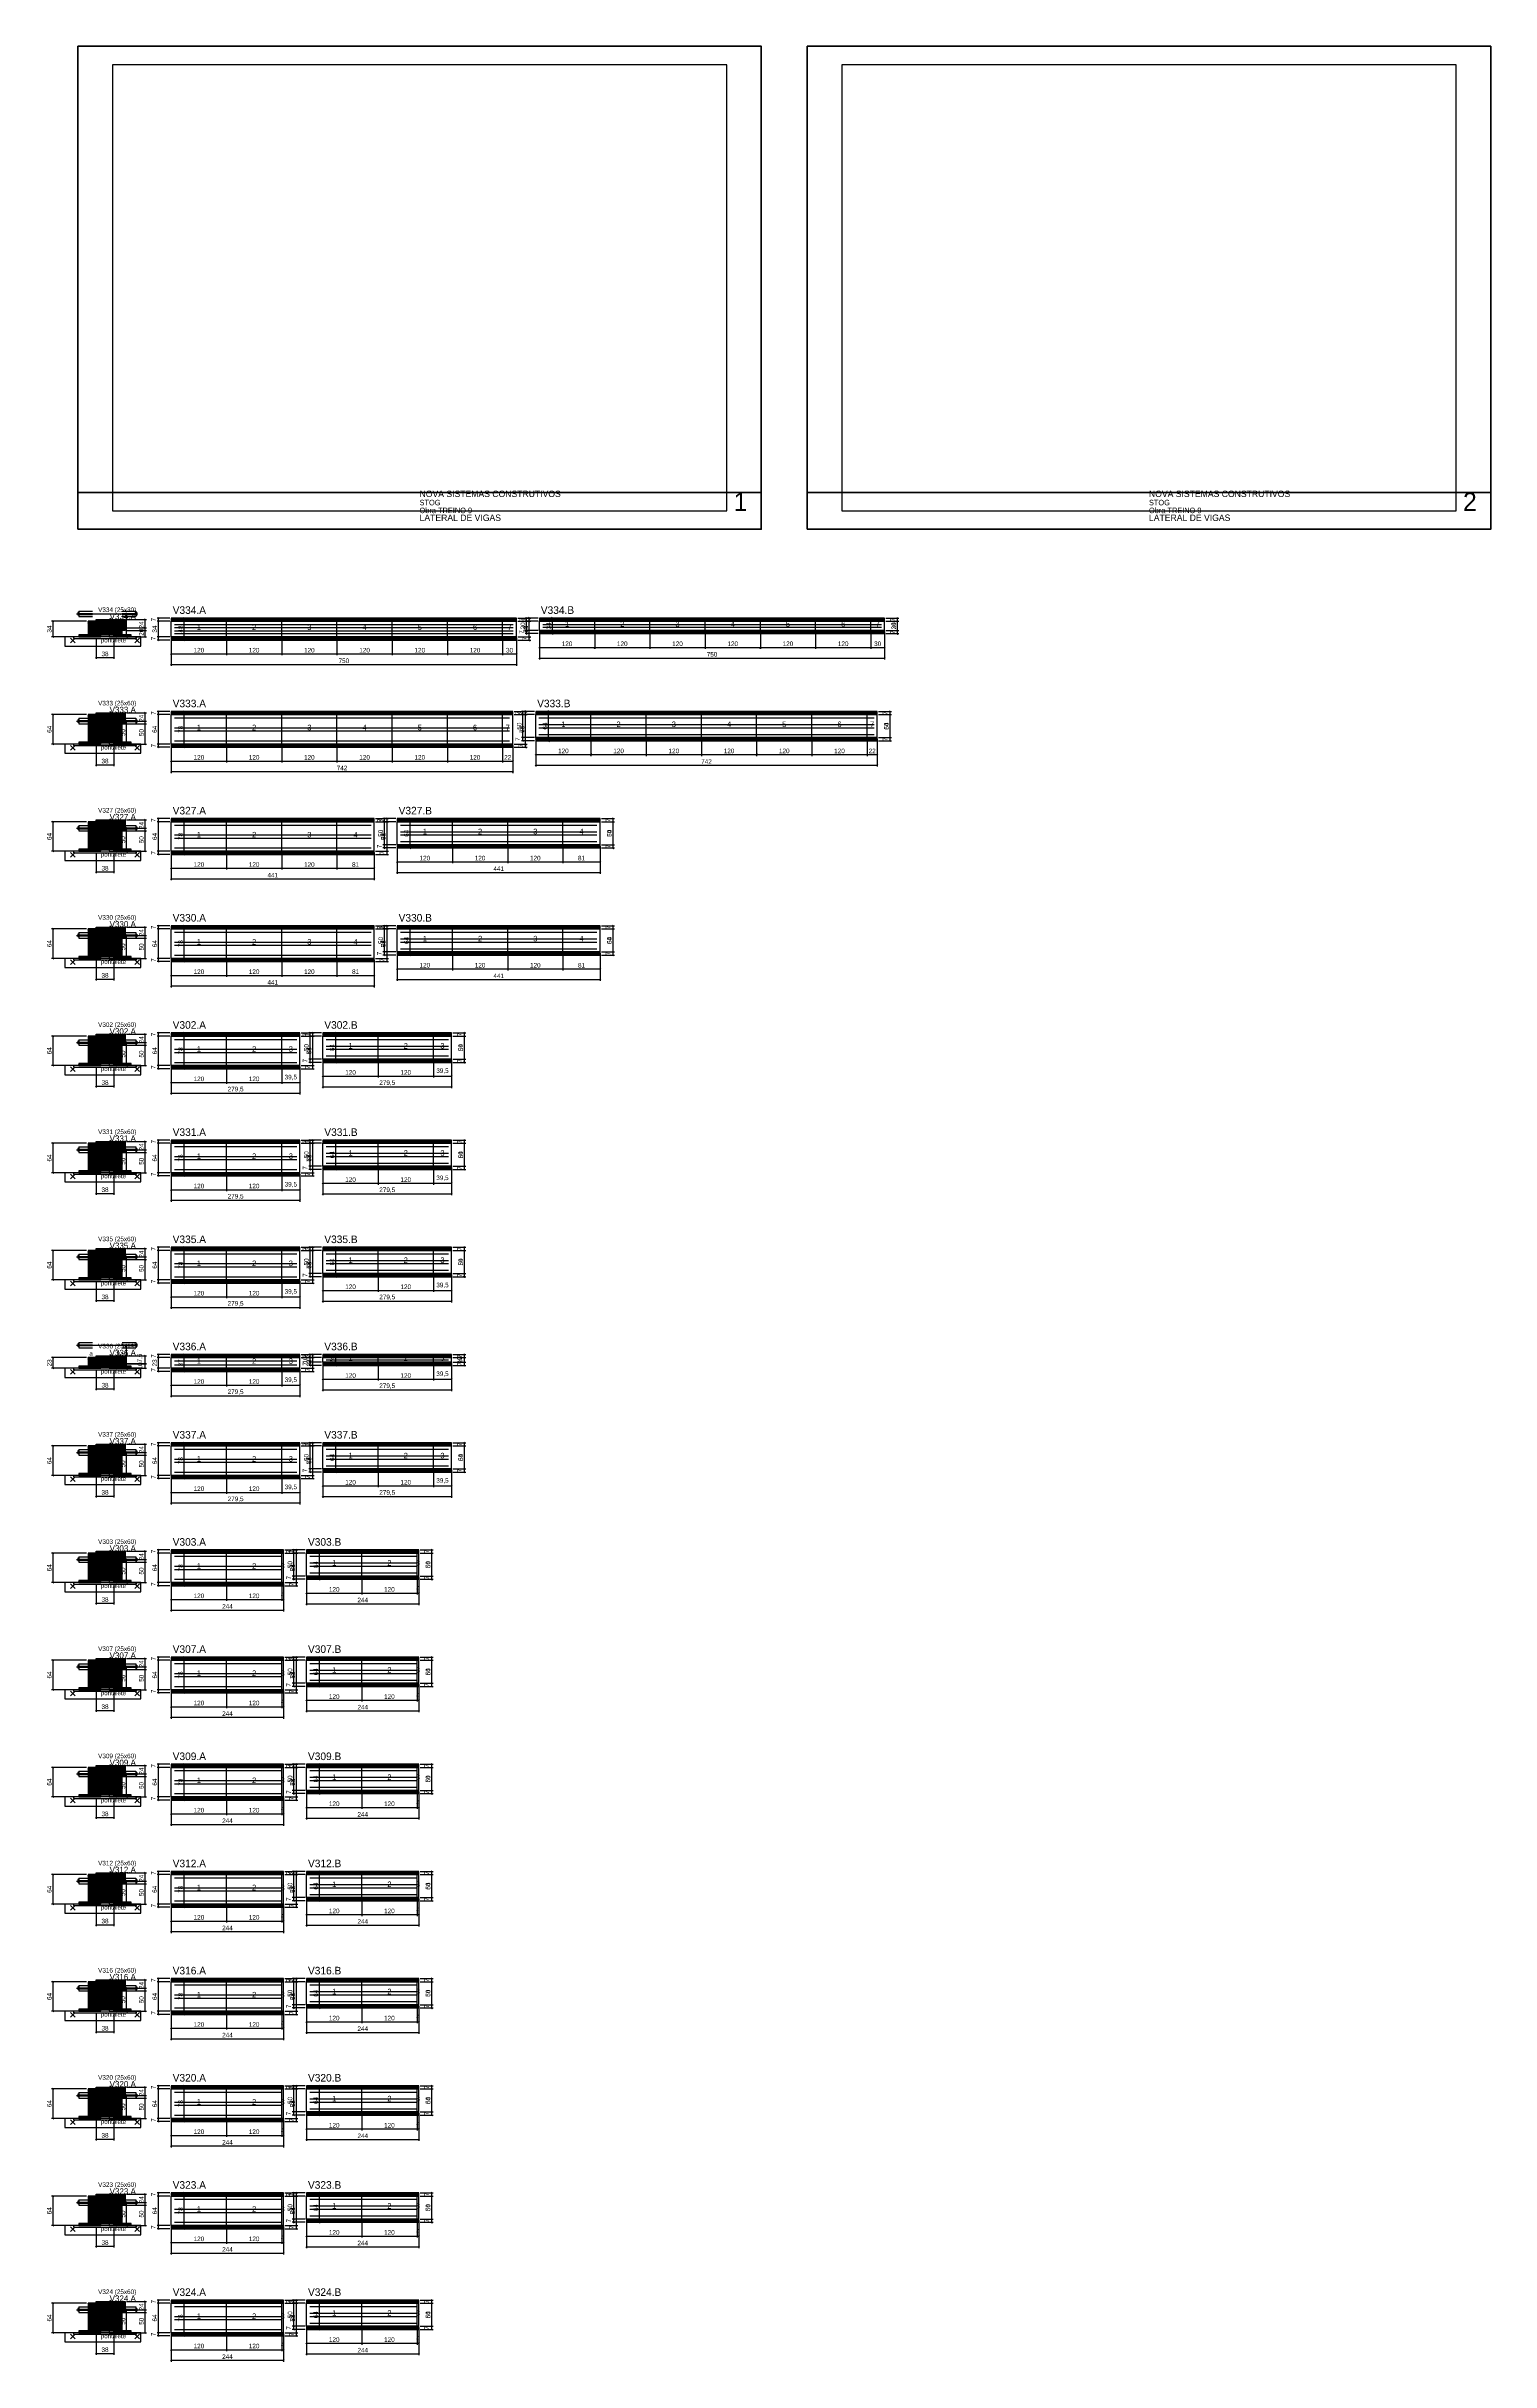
# Model space of a CAD drawing. Extents: x -12000 to 3070, y -3784 to 8105.
# Drawn here: x -69 to 3070, y -3784 to 1250 of the extents above.
import ezdxf
from ezdxf.enums import TextEntityAlignment as Align

# ---------------------------------------------------------------- set-up
doc = ezdxf.new("R2010")
doc.units = 0
for name, color, linetype in [('5', 5, 'Continuous'), ('barrote', 126, 'Continuous'), ('CARIMBO', 255, 'Continuous'), ('CONCRETO', 251, 'Continuous'), ('COTA', 241, 'Continuous'), ('Cota Seção (2x)', 241, 'Continuous'), ('detalhes', 7, 'Continuous'), ('ESTRUTURACAO', 7, 'Continuous'), ('Folhas', 255, 'Continuous'), ('Hachura', 251, 'Continuous'), ('Madeira', 126, 'Continuous'), ('NOMENCLATURA', 7, 'Continuous'), ('Painéis', 200, 'Continuous'), ('presilha', 224, 'Continuous'), ('SARR_2.2x7', 40, 'Continuous'), ('SCO-___-LAJ', 224, 'Continuous'), ('TENSOR', 224, 'Continuous'), ('Texto Seção', 7, 'Continuous')]:
    doc.layers.add(name, color=color, linetype=linetype)
doc.dimstyles.new('PAINEL', dxfattribs={"dimtxt": 10, "dimasz": 3, "dimexe": 3, "dimexo": 3, "dimgap": 3, "dimtad": 1, "dimblk": 'OBLIQUE', "dimblk1": 'OBLIQUE', "dimcen": 2.5, "dimclrd": 4, "dimclre": 4, "dimclrt": 240, "dimazin": 3, "dimtfac": 1, "dimtmove": 0, "dimatfit": 3})
doc.dimstyles.new('SECAO2X', dxfattribs={"dimtxt": 7, "dimasz": 5, "dimexe": 3, "dimexo": 3, "dimgap": 2, "dimtad": 3, "dimblk": 'OBLIQUE', "dimblk1": 'OBLIQUE', "dimcen": 2.5, "dimclrd": 4, "dimclre": 4, "dimclrt": 1, "dimazin": 3, "dimtfac": 1, "dimtmove": 0, "dimatfit": 3})

# ---------------------------------------------------------------- blocks, each defined once
blk = doc.blocks.new('PAR_ESQ')
for p, q in [((-1, -1), (1, 1)), ((-1, 1), (1, -1))]:
    blk.add_line(p, q)
blk = doc.blocks.new('PAR_FUNDO_ESQ')
for p, q in [((-1, -1), (1, 1)), ((-1, 1), (1, -1))]:
    blk.add_line(p, q)
blk = doc.blocks.new('PAR_FUNDO_DIR')
for p, q in [((-1, -1), (1, 1)), ((-1, 1), (1, -1))]:
    blk.add_line(p, q)
blk = doc.blocks.new('par_int_esq')
for p, q in [((-1, -1), (1, 1)), ((-1, 1), (1, -1))]:
    blk.add_line(p, q)
blk = doc.blocks.new('par_int_dir')
for p, q in [((-1, -1), (1, 1)), ((-1, 1), (1, -1))]:
    blk.add_line(p, q)
blk = doc.blocks.new('_OBLIQUE')
at = {"color": 0, "linetype": 'BYBLOCK'}
blk.add_line((-0.5, -0.5), (0.5, 0.5), dxfattribs=at)

msp = doc.modelspace()

# ---------------------------------------------------------------- hatches: boundary and pattern name
at = {"layer": 'COTA'}
h = msp.add_hatch(dxfattribs=at)
h.set_pattern_fill('ANSI31', scale=0.4)
h.paths.add_polyline_path([(40, -26), (40, 4), (103, 4), (103, -20), (78, -20), (78, -26)])
h = msp.add_hatch(dxfattribs=at)
h.set_pattern_fill('ANSI31', scale=0.5)
h.paths.add_polyline_path([(203, 0), (323, 0), (323, 7), (203, 7)])
h = msp.add_hatch(dxfattribs=at)
h.set_pattern_fill('ANSI31', scale=0.5)
h.paths.add_polyline_path([(323, 0), (443, 0), (443, 7), (323, 7)])
h = msp.add_hatch(dxfattribs=at)
h.set_pattern_fill('ANSI31', scale=0.5)
h.paths.add_polyline_path([(443, 0), (563, 0), (563, 7), (443, 7)])
h = msp.add_hatch(dxfattribs=at)
h.set_pattern_fill('ANSI31', scale=0.5)
h.paths.add_polyline_path([(563, 0), (683, 0), (683, 7), (563, 7)])
h = msp.add_hatch(dxfattribs=at)
h.set_pattern_fill('ANSI31', scale=0.5)
h.paths.add_polyline_path([(683, 0), (803, 0), (803, 7), (683, 7)])
h = msp.add_hatch(dxfattribs=at)
h.set_pattern_fill('ANSI31', scale=0.5)
h.paths.add_polyline_path([(803, 0), (923, 0), (923, 7), (803, 7)])
h = msp.add_hatch(dxfattribs=at)
h.set_pattern_fill('ANSI31', scale=0.5)
h.paths.add_polyline_path([(923, 0), (953, 0), (953, 7), (923, 7)])
h = msp.add_hatch(dxfattribs=at)
h.set_pattern_fill('ANSI31', scale=0.5)
h.paths.add_polyline_path([(1003, 0), (1123, 0), (1123, 7), (1003, 7)])
h = msp.add_hatch(dxfattribs=at)
h.set_pattern_fill('ANSI31', scale=0.5)
h.paths.add_polyline_path([(1123, 0), (1243, 0), (1243, 7), (1123, 7)])
h = msp.add_hatch(dxfattribs=at)
h.set_pattern_fill('ANSI31', scale=0.5)
h.paths.add_polyline_path([(1243, 0), (1363, 0), (1363, 7), (1243, 7)])
h = msp.add_hatch(dxfattribs=at)
h.set_pattern_fill('ANSI31', scale=0.5)
h.paths.add_polyline_path([(1363, 0), (1483, 0), (1483, 7), (1363, 7)])
h = msp.add_hatch(dxfattribs=at)
h.set_pattern_fill('ANSI31', scale=0.5)
h.paths.add_polyline_path([(1483, 0), (1603, 0), (1603, 7), (1483, 7)])
h = msp.add_hatch(dxfattribs=at)
h.set_pattern_fill('ANSI31', scale=0.5)
h.paths.add_polyline_path([(1603, 0), (1723, 0), (1723, 7), (1603, 7)])
h = msp.add_hatch(dxfattribs=at)
h.set_pattern_fill('ANSI31', scale=0.5)
h.paths.add_polyline_path([(1723, 0), (1753, 0), (1753, 7), (1723, 7)])
h = msp.add_hatch(dxfattribs=at)
h.set_pattern_fill('ANSI31', scale=0.5)
h.paths.add_polyline_path([(203, -41), (323, -41), (323, -34), (203, -34)])
h = msp.add_hatch(dxfattribs=at)
h.set_pattern_fill('ANSI31', scale=0.5)
h.paths.add_polyline_path([(323, -41), (443, -41), (443, -34), (323, -34)])
h = msp.add_hatch(dxfattribs=at)
h.set_pattern_fill('ANSI31', scale=0.5)
h.paths.add_polyline_path([(443, -41), (563, -41), (563, -34), (443, -34)])
h = msp.add_hatch(dxfattribs=at)
h.set_pattern_fill('ANSI31', scale=0.5)
h.paths.add_polyline_path([(563, -41), (683, -41), (683, -34), (563, -34)])
h = msp.add_hatch(dxfattribs=at)
h.set_pattern_fill('ANSI31', scale=0.5)
h.paths.add_polyline_path([(683, -41), (803, -41), (803, -34), (683, -34)])
h = msp.add_hatch(dxfattribs=at)
h.set_pattern_fill('ANSI31', scale=0.5)
h.paths.add_polyline_path([(803, -41), (923, -41), (923, -34), (803, -34)])
h = msp.add_hatch(dxfattribs=at)
h.set_pattern_fill('ANSI31', scale=0.5)
h.paths.add_polyline_path([(923, -41), (953, -41), (953, -34), (923, -34)])
h = msp.add_hatch(dxfattribs=at)
h.set_pattern_fill('ANSI31', scale=0.5)
h.paths.add_polyline_path([(1003, -27), (1123, -27), (1123, -20), (1003, -20)])
h = msp.add_hatch(dxfattribs=at)
h.set_pattern_fill('ANSI31', scale=0.5)
h.paths.add_polyline_path([(1123, -27), (1243, -27), (1243, -20), (1123, -20)])
h = msp.add_hatch(dxfattribs=at)
h.set_pattern_fill('ANSI31', scale=0.5)
h.paths.add_polyline_path([(1243, -27), (1363, -27), (1363, -20), (1243, -20)])
h = msp.add_hatch(dxfattribs=at)
h.set_pattern_fill('ANSI31', scale=0.5)
h.paths.add_polyline_path([(1363, -27), (1483, -27), (1483, -20), (1363, -20)])
h = msp.add_hatch(dxfattribs=at)
h.set_pattern_fill('ANSI31', scale=0.5)
h.paths.add_polyline_path([(1483, -27), (1603, -27), (1603, -20), (1483, -20)])
h = msp.add_hatch(dxfattribs=at)
h.set_pattern_fill('ANSI31', scale=0.5)
h.paths.add_polyline_path([(1603, -27), (1723, -27), (1723, -20), (1603, -20)])
h = msp.add_hatch(dxfattribs=at)
h.set_pattern_fill('ANSI31', scale=0.5)
h.paths.add_polyline_path([(1723, -27), (1753, -27), (1753, -20), (1723, -20)])
h = msp.add_hatch(dxfattribs=at)
h.set_pattern_fill('ANSI31', scale=0.4)
h.paths.add_polyline_path([(40, -259), (40, -199), (103, -199), (103, -223), (78, -223), (78, -259)])
h = msp.add_hatch(dxfattribs=at)
h.set_pattern_fill('ANSI31', scale=0.5)
h.paths.add_polyline_path([(203, -203), (323, -203), (323, -196), (203, -196)])
h = msp.add_hatch(dxfattribs=at)
h.set_pattern_fill('ANSI31', scale=0.5)
h.paths.add_polyline_path([(323, -203), (443, -203), (443, -196), (323, -196)])
h = msp.add_hatch(dxfattribs=at)
h.set_pattern_fill('ANSI31', scale=0.5)
h.paths.add_polyline_path([(443, -203), (563, -203), (563, -196), (443, -196)])
h = msp.add_hatch(dxfattribs=at)
h.set_pattern_fill('ANSI31', scale=0.5)
h.paths.add_polyline_path([(563, -203), (683, -203), (683, -196), (563, -196)])
h = msp.add_hatch(dxfattribs=at)
h.set_pattern_fill('ANSI31', scale=0.5)
h.paths.add_polyline_path([(683, -203), (803, -203), (803, -196), (683, -196)])
h = msp.add_hatch(dxfattribs=at)
h.set_pattern_fill('ANSI31', scale=0.5)
h.paths.add_polyline_path([(803, -203), (923, -203), (923, -196), (803, -196)])
h = msp.add_hatch(dxfattribs=at)
h.set_pattern_fill('ANSI31', scale=0.5)
h.paths.add_polyline_path([(923, -203), (945, -203), (945, -196), (923, -196)])
h = msp.add_hatch(dxfattribs=at)
h.set_pattern_fill('ANSI31', scale=0.5)
h.paths.add_polyline_path([(995, -203), (1115, -203), (1115, -196), (995, -196)])
h = msp.add_hatch(dxfattribs=at)
h.set_pattern_fill('ANSI31', scale=0.5)
h.paths.add_polyline_path([(1115, -203), (1235, -203), (1235, -196), (1115, -196)])
h = msp.add_hatch(dxfattribs=at)
h.set_pattern_fill('ANSI31', scale=0.5)
h.paths.add_polyline_path([(1235, -203), (1355, -203), (1355, -196), (1235, -196)])
h = msp.add_hatch(dxfattribs=at)
h.set_pattern_fill('ANSI31', scale=0.5)
h.paths.add_polyline_path([(1355, -203), (1475, -203), (1475, -196), (1355, -196)])
h = msp.add_hatch(dxfattribs=at)
h.set_pattern_fill('ANSI31', scale=0.5)
h.paths.add_polyline_path([(1475, -203), (1595, -203), (1595, -196), (1475, -196)])
h = msp.add_hatch(dxfattribs=at)
h.set_pattern_fill('ANSI31', scale=0.5)
h.paths.add_polyline_path([(1595, -203), (1715, -203), (1715, -196), (1595, -196)])
h = msp.add_hatch(dxfattribs=at)
h.set_pattern_fill('ANSI31', scale=0.5)
h.paths.add_polyline_path([(1715, -203), (1737, -203), (1737, -196), (1715, -196)])
h = msp.add_hatch(dxfattribs=at)
h.set_pattern_fill('ANSI31', scale=0.5)
h.paths.add_polyline_path([(203, -274), (323, -274), (323, -267), (203, -267)])
h = msp.add_hatch(dxfattribs=at)
h.set_pattern_fill('ANSI31', scale=0.5)
h.paths.add_polyline_path([(323, -274), (443, -274), (443, -267), (323, -267)])
h = msp.add_hatch(dxfattribs=at)
h.set_pattern_fill('ANSI31', scale=0.5)
h.paths.add_polyline_path([(443, -274), (563, -274), (563, -267), (443, -267)])
h = msp.add_hatch(dxfattribs=at)
h.set_pattern_fill('ANSI31', scale=0.5)
h.paths.add_polyline_path([(563, -274), (683, -274), (683, -267), (563, -267)])
h = msp.add_hatch(dxfattribs=at)
h.set_pattern_fill('ANSI31', scale=0.5)
h.paths.add_polyline_path([(683, -274), (803, -274), (803, -267), (683, -267)])
h = msp.add_hatch(dxfattribs=at)
h.set_pattern_fill('ANSI31', scale=0.5)
h.paths.add_polyline_path([(803, -274), (923, -274), (923, -267), (803, -267)])
h = msp.add_hatch(dxfattribs=at)
h.set_pattern_fill('ANSI31', scale=0.5)
h.paths.add_polyline_path([(923, -274), (945, -274), (945, -267), (923, -267)])
h = msp.add_hatch(dxfattribs=at)
h.set_pattern_fill('ANSI31', scale=0.5)
h.paths.add_polyline_path([(995, -260), (1115, -260), (1115, -253), (995, -253)])
h = msp.add_hatch(dxfattribs=at)
h.set_pattern_fill('ANSI31', scale=0.5)
h.paths.add_polyline_path([(1115, -260), (1235, -260), (1235, -253), (1115, -253)])
h = msp.add_hatch(dxfattribs=at)
h.set_pattern_fill('ANSI31', scale=0.5)
h.paths.add_polyline_path([(1235, -260), (1355, -260), (1355, -253), (1235, -253)])
h = msp.add_hatch(dxfattribs=at)
h.set_pattern_fill('ANSI31', scale=0.5)
h.paths.add_polyline_path([(1355, -260), (1475, -260), (1475, -253), (1355, -253)])
h = msp.add_hatch(dxfattribs=at)
h.set_pattern_fill('ANSI31', scale=0.5)
h.paths.add_polyline_path([(1475, -260), (1595, -260), (1595, -253), (1475, -253)])
h = msp.add_hatch(dxfattribs=at)
h.set_pattern_fill('ANSI31', scale=0.5)
h.paths.add_polyline_path([(1595, -260), (1715, -260), (1715, -253), (1595, -253)])
h = msp.add_hatch(dxfattribs=at)
h.set_pattern_fill('ANSI31', scale=0.5)
h.paths.add_polyline_path([(1715, -260), (1737, -260), (1737, -253), (1715, -253)])
h = msp.add_hatch(dxfattribs=at)
h.set_pattern_fill('ANSI31', scale=0.4)
h.paths.add_polyline_path([(40, -492), (40, -432), (103, -432), (103, -456), (78, -456), (78, -492)])
h = msp.add_hatch(dxfattribs=at)
h.set_pattern_fill('ANSI31', scale=0.5)
h.paths.add_polyline_path([(203, -436), (323, -436), (323, -429), (203, -429)])
h = msp.add_hatch(dxfattribs=at)
h.set_pattern_fill('ANSI31', scale=0.5)
h.paths.add_polyline_path([(323, -436), (443, -436), (443, -429), (323, -429)])
h = msp.add_hatch(dxfattribs=at)
h.set_pattern_fill('ANSI31', scale=0.5)
h.paths.add_polyline_path([(443, -436), (563, -436), (563, -429), (443, -429)])
h = msp.add_hatch(dxfattribs=at)
h.set_pattern_fill('ANSI31', scale=0.5)
h.paths.add_polyline_path([(563, -436), (644, -436), (644, -429), (563, -429)])
h = msp.add_hatch(dxfattribs=at)
h.set_pattern_fill('ANSI31', scale=0.5)
h.paths.add_polyline_path([(694, -436), (814, -436), (814, -429), (694, -429)])
h = msp.add_hatch(dxfattribs=at)
h.set_pattern_fill('ANSI31', scale=0.5)
h.paths.add_polyline_path([(814, -436), (934, -436), (934, -429), (814, -429)])
h = msp.add_hatch(dxfattribs=at)
h.set_pattern_fill('ANSI31', scale=0.5)
h.paths.add_polyline_path([(934, -436), (1054, -436), (1054, -429), (934, -429)])
h = msp.add_hatch(dxfattribs=at)
h.set_pattern_fill('ANSI31', scale=0.5)
h.paths.add_polyline_path([(1054, -436), (1135, -436), (1135, -429), (1054, -429)])
h = msp.add_hatch(dxfattribs=at)
h.set_pattern_fill('ANSI31', scale=0.5)
h.paths.add_polyline_path([(203, -507), (323, -507), (323, -500), (203, -500)])
h = msp.add_hatch(dxfattribs=at)
h.set_pattern_fill('ANSI31', scale=0.5)
h.paths.add_polyline_path([(323, -507), (443, -507), (443, -500), (323, -500)])
h = msp.add_hatch(dxfattribs=at)
h.set_pattern_fill('ANSI31', scale=0.5)
h.paths.add_polyline_path([(443, -507), (563, -507), (563, -500), (443, -500)])
h = msp.add_hatch(dxfattribs=at)
h.set_pattern_fill('ANSI31', scale=0.5)
h.paths.add_polyline_path([(563, -507), (644, -507), (644, -500), (563, -500)])
h = msp.add_hatch(dxfattribs=at)
h.set_pattern_fill('ANSI31', scale=0.5)
h.paths.add_polyline_path([(694, -493), (814, -493), (814, -486), (694, -486)])
h = msp.add_hatch(dxfattribs=at)
h.set_pattern_fill('ANSI31', scale=0.5)
h.paths.add_polyline_path([(814, -493), (934, -493), (934, -486), (814, -486)])
h = msp.add_hatch(dxfattribs=at)
h.set_pattern_fill('ANSI31', scale=0.5)
h.paths.add_polyline_path([(934, -493), (1054, -493), (1054, -486), (934, -486)])
h = msp.add_hatch(dxfattribs=at)
h.set_pattern_fill('ANSI31', scale=0.5)
h.paths.add_polyline_path([(1054, -493), (1135, -493), (1135, -486), (1054, -486)])
h = msp.add_hatch(dxfattribs=at)
h.set_pattern_fill('ANSI31', scale=0.4)
h.paths.add_polyline_path([(40, -725), (40, -665), (103, -665), (103, -689), (78, -689), (78, -725)])
h = msp.add_hatch(dxfattribs=at)
h.set_pattern_fill('ANSI31', scale=0.5)
h.paths.add_polyline_path([(203, -669), (323, -669), (323, -662), (203, -662)])
h = msp.add_hatch(dxfattribs=at)
h.set_pattern_fill('ANSI31', scale=0.5)
h.paths.add_polyline_path([(323, -669), (443, -669), (443, -662), (323, -662)])
h = msp.add_hatch(dxfattribs=at)
h.set_pattern_fill('ANSI31', scale=0.5)
h.paths.add_polyline_path([(443, -669), (563, -669), (563, -662), (443, -662)])
h = msp.add_hatch(dxfattribs=at)
h.set_pattern_fill('ANSI31', scale=0.5)
h.paths.add_polyline_path([(563, -669), (644, -669), (644, -662), (563, -662)])
h = msp.add_hatch(dxfattribs=at)
h.set_pattern_fill('ANSI31', scale=0.5)
h.paths.add_polyline_path([(694, -669), (814, -669), (814, -662), (694, -662)])
h = msp.add_hatch(dxfattribs=at)
h.set_pattern_fill('ANSI31', scale=0.5)
h.paths.add_polyline_path([(814, -669), (934, -669), (934, -662), (814, -662)])
h = msp.add_hatch(dxfattribs=at)
h.set_pattern_fill('ANSI31', scale=0.5)
h.paths.add_polyline_path([(934, -669), (1054, -669), (1054, -662), (934, -662)])
h = msp.add_hatch(dxfattribs=at)
h.set_pattern_fill('ANSI31', scale=0.5)
h.paths.add_polyline_path([(1054, -669), (1135, -669), (1135, -662), (1054, -662)])
h = msp.add_hatch(dxfattribs=at)
h.set_pattern_fill('ANSI31', scale=0.5)
h.paths.add_polyline_path([(203, -740), (323, -740), (323, -733), (203, -733)])
h = msp.add_hatch(dxfattribs=at)
h.set_pattern_fill('ANSI31', scale=0.5)
h.paths.add_polyline_path([(323, -740), (443, -740), (443, -733), (323, -733)])
h = msp.add_hatch(dxfattribs=at)
h.set_pattern_fill('ANSI31', scale=0.5)
h.paths.add_polyline_path([(443, -740), (563, -740), (563, -733), (443, -733)])
h = msp.add_hatch(dxfattribs=at)
h.set_pattern_fill('ANSI31', scale=0.5)
h.paths.add_polyline_path([(563, -740), (644, -740), (644, -733), (563, -733)])
h = msp.add_hatch(dxfattribs=at)
h.set_pattern_fill('ANSI31', scale=0.5)
h.paths.add_polyline_path([(694, -726), (814, -726), (814, -719), (694, -719)])
h = msp.add_hatch(dxfattribs=at)
h.set_pattern_fill('ANSI31', scale=0.5)
h.paths.add_polyline_path([(814, -726), (934, -726), (934, -719), (814, -719)])
h = msp.add_hatch(dxfattribs=at)
h.set_pattern_fill('ANSI31', scale=0.5)
h.paths.add_polyline_path([(934, -726), (1054, -726), (1054, -719), (934, -719)])
h = msp.add_hatch(dxfattribs=at)
h.set_pattern_fill('ANSI31', scale=0.5)
h.paths.add_polyline_path([(1054, -726), (1135, -726), (1135, -719), (1054, -719)])
h = msp.add_hatch(dxfattribs=at)
h.set_pattern_fill('ANSI31', scale=0.4)
h.paths.add_polyline_path([(40, -958), (40, -898), (103, -898), (103, -922), (78, -922), (78, -958)])
h = msp.add_hatch(dxfattribs=at)
h.set_pattern_fill('ANSI31', scale=0.5)
h.paths.add_polyline_path([(203, -902), (323, -902), (323, -895), (203, -895)])
h = msp.add_hatch(dxfattribs=at)
h.set_pattern_fill('ANSI31', scale=0.5)
h.paths.add_polyline_path([(323, -902), (443, -902), (443, -895), (323, -895)])
h = msp.add_hatch(dxfattribs=at)
h.set_pattern_fill('ANSI31', scale=0.5)
h.paths.add_polyline_path([(443, -902), (482.5, -902), (482.5, -895), (443, -895)])
h = msp.add_hatch(dxfattribs=at)
h.set_pattern_fill('ANSI31', scale=0.5)
h.paths.add_polyline_path([(532.5, -902), (652.5, -902), (652.5, -895), (532.5, -895)])
h = msp.add_hatch(dxfattribs=at)
h.set_pattern_fill('ANSI31', scale=0.5)
h.paths.add_polyline_path([(652.5, -902), (772.5, -902), (772.5, -895), (652.5, -895)])
h = msp.add_hatch(dxfattribs=at)
h.set_pattern_fill('ANSI31', scale=0.5)
h.paths.add_polyline_path([(772.5, -902), (812, -902), (812, -895), (772.5, -895)])
h = msp.add_hatch(dxfattribs=at)
h.set_pattern_fill('ANSI31', scale=0.5)
h.paths.add_polyline_path([(532.5, -959), (652.5, -959), (652.5, -952), (532.5, -952)])
h = msp.add_hatch(dxfattribs=at)
h.set_pattern_fill('ANSI31', scale=0.5)
h.paths.add_polyline_path([(652.5, -959), (772.5, -959), (772.5, -952), (652.5, -952)])
h = msp.add_hatch(dxfattribs=at)
h.set_pattern_fill('ANSI31', scale=0.5)
h.paths.add_polyline_path([(772.5, -959), (812, -959), (812, -952), (772.5, -952)])
h = msp.add_hatch(dxfattribs=at)
h.set_pattern_fill('ANSI31', scale=0.5)
h.paths.add_polyline_path([(203, -973), (323, -973), (323, -966), (203, -966)])
h = msp.add_hatch(dxfattribs=at)
h.set_pattern_fill('ANSI31', scale=0.5)
h.paths.add_polyline_path([(323, -973), (443, -973), (443, -966), (323, -966)])
h = msp.add_hatch(dxfattribs=at)
h.set_pattern_fill('ANSI31', scale=0.5)
h.paths.add_polyline_path([(443, -973), (482.5, -973), (482.5, -966), (443, -966)])
h = msp.add_hatch(dxfattribs=at)
h.set_pattern_fill('ANSI31', scale=0.4)
h.paths.add_polyline_path([(40, -1191), (40, -1131), (103, -1131), (103, -1155), (78, -1155), (78, -1191)])
h = msp.add_hatch(dxfattribs=at)
h.set_pattern_fill('ANSI31', scale=0.5)
h.paths.add_polyline_path([(203, -1135), (323, -1135), (323, -1128), (203, -1128)])
h = msp.add_hatch(dxfattribs=at)
h.set_pattern_fill('ANSI31', scale=0.5)
h.paths.add_polyline_path([(323, -1135), (443, -1135), (443, -1128), (323, -1128)])
h = msp.add_hatch(dxfattribs=at)
h.set_pattern_fill('ANSI31', scale=0.5)
h.paths.add_polyline_path([(443, -1135), (482.5, -1135), (482.5, -1128), (443, -1128)])
h = msp.add_hatch(dxfattribs=at)
h.set_pattern_fill('ANSI31', scale=0.5)
h.paths.add_polyline_path([(532.5, -1135), (652.5, -1135), (652.5, -1128), (532.5, -1128)])
h = msp.add_hatch(dxfattribs=at)
h.set_pattern_fill('ANSI31', scale=0.5)
h.paths.add_polyline_path([(652.5, -1135), (772.5, -1135), (772.5, -1128), (652.5, -1128)])
h = msp.add_hatch(dxfattribs=at)
h.set_pattern_fill('ANSI31', scale=0.5)
h.paths.add_polyline_path([(772.5, -1135), (812, -1135), (812, -1128), (772.5, -1128)])
h = msp.add_hatch(dxfattribs=at)
h.set_pattern_fill('ANSI31', scale=0.5)
h.paths.add_polyline_path([(203, -1206), (323, -1206), (323, -1199), (203, -1199)])
h = msp.add_hatch(dxfattribs=at)
h.set_pattern_fill('ANSI31', scale=0.5)
h.paths.add_polyline_path([(323, -1206), (443, -1206), (443, -1199), (323, -1199)])
h = msp.add_hatch(dxfattribs=at)
h.set_pattern_fill('ANSI31', scale=0.5)
h.paths.add_polyline_path([(443, -1206), (482.5, -1206), (482.5, -1199), (443, -1199)])
h = msp.add_hatch(dxfattribs=at)
h.set_pattern_fill('ANSI31', scale=0.5)
h.paths.add_polyline_path([(532.5, -1192), (652.5, -1192), (652.5, -1185), (532.5, -1185)])
h = msp.add_hatch(dxfattribs=at)
h.set_pattern_fill('ANSI31', scale=0.5)
h.paths.add_polyline_path([(652.5, -1192), (772.5, -1192), (772.5, -1185), (652.5, -1185)])
h = msp.add_hatch(dxfattribs=at)
h.set_pattern_fill('ANSI31', scale=0.5)
h.paths.add_polyline_path([(772.5, -1192), (812, -1192), (812, -1185), (772.5, -1185)])
h = msp.add_hatch(dxfattribs=at)
h.set_pattern_fill('ANSI31', scale=0.4)
h.paths.add_polyline_path([(40, -1424), (40, -1364), (103, -1364), (103, -1388), (78, -1388), (78, -1424)])
h = msp.add_hatch(dxfattribs=at)
h.set_pattern_fill('ANSI31', scale=0.5)
h.paths.add_polyline_path([(203, -1368), (323, -1368), (323, -1361), (203, -1361)])
h = msp.add_hatch(dxfattribs=at)
h.set_pattern_fill('ANSI31', scale=0.5)
h.paths.add_polyline_path([(323, -1368), (443, -1368), (443, -1361), (323, -1361)])
h = msp.add_hatch(dxfattribs=at)
h.set_pattern_fill('ANSI31', scale=0.5)
h.paths.add_polyline_path([(443, -1368), (482.5, -1368), (482.5, -1361), (443, -1361)])
h = msp.add_hatch(dxfattribs=at)
h.set_pattern_fill('ANSI31', scale=0.5)
h.paths.add_polyline_path([(532.5, -1368), (652.5, -1368), (652.5, -1361), (532.5, -1361)])
h = msp.add_hatch(dxfattribs=at)
h.set_pattern_fill('ANSI31', scale=0.5)
h.paths.add_polyline_path([(652.5, -1368), (772.5, -1368), (772.5, -1361), (652.5, -1361)])
h = msp.add_hatch(dxfattribs=at)
h.set_pattern_fill('ANSI31', scale=0.5)
h.paths.add_polyline_path([(772.5, -1368), (812, -1368), (812, -1361), (772.5, -1361)])
h = msp.add_hatch(dxfattribs=at)
h.set_pattern_fill('ANSI31', scale=0.5)
h.paths.add_polyline_path([(203, -1439), (323, -1439), (323, -1432), (203, -1432)])
h = msp.add_hatch(dxfattribs=at)
h.set_pattern_fill('ANSI31', scale=0.5)
h.paths.add_polyline_path([(323, -1439), (443, -1439), (443, -1432), (323, -1432)])
h = msp.add_hatch(dxfattribs=at)
h.set_pattern_fill('ANSI31', scale=0.5)
h.paths.add_polyline_path([(443, -1439), (482.5, -1439), (482.5, -1432), (443, -1432)])
h = msp.add_hatch(dxfattribs=at)
h.set_pattern_fill('ANSI31', scale=0.5)
h.paths.add_polyline_path([(532.5, -1425), (652.5, -1425), (652.5, -1418), (532.5, -1418)])
h = msp.add_hatch(dxfattribs=at)
h.set_pattern_fill('ANSI31', scale=0.5)
h.paths.add_polyline_path([(652.5, -1425), (772.5, -1425), (772.5, -1418), (652.5, -1418)])
h = msp.add_hatch(dxfattribs=at)
h.set_pattern_fill('ANSI31', scale=0.5)
h.paths.add_polyline_path([(772.5, -1425), (812, -1425), (812, -1418), (772.5, -1418)])
h = msp.add_hatch(dxfattribs=at)
h.set_pattern_fill('ANSI31', scale=0.4)
h.paths.add_polyline_path([(40, -1616), (40, -1597), (103, -1597), (103, -1614.6), (78, -1614.6), (78, -1616)])
h = msp.add_hatch(dxfattribs=at)
h.set_pattern_fill('ANSI31', scale=0.5)
h.paths.add_polyline_path([(203, -1601), (323, -1601), (323, -1594), (203, -1594)])
h = msp.add_hatch(dxfattribs=at)
h.set_pattern_fill('ANSI31', scale=0.5)
h.paths.add_polyline_path([(323, -1601), (443, -1601), (443, -1594), (323, -1594)])
h = msp.add_hatch(dxfattribs=at)
h.set_pattern_fill('ANSI31', scale=0.5)
h.paths.add_polyline_path([(443, -1601), (482.5, -1601), (482.5, -1594), (443, -1594)])
h = msp.add_hatch(dxfattribs=at)
h.set_pattern_fill('ANSI31', scale=0.5)
h.paths.add_polyline_path([(532.5, -1601), (652.5, -1601), (652.5, -1594), (532.5, -1594)])
h = msp.add_hatch(dxfattribs=at)
h.set_pattern_fill('ANSI31', scale=0.5)
h.paths.add_polyline_path([(652.5, -1601), (772.5, -1601), (772.5, -1594), (652.5, -1594)])
h = msp.add_hatch(dxfattribs=at)
h.set_pattern_fill('ANSI31', scale=0.5)
h.paths.add_polyline_path([(772.5, -1601), (812, -1601), (812, -1594), (772.5, -1594)])
h = msp.add_hatch(dxfattribs=at)
h.set_pattern_fill('ANSI31', scale=0.5)
h.paths.add_polyline_path([(203, -1631), (323, -1631), (323, -1624), (203, -1624)])
h = msp.add_hatch(dxfattribs=at)
h.set_pattern_fill('ANSI31', scale=0.5)
h.paths.add_polyline_path([(323, -1631), (443, -1631), (443, -1624), (323, -1624)])
h = msp.add_hatch(dxfattribs=at)
h.set_pattern_fill('ANSI31', scale=0.5)
h.paths.add_polyline_path([(443, -1631), (482.5, -1631), (482.5, -1624), (443, -1624)])
h = msp.add_hatch(dxfattribs=at)
h.set_pattern_fill('ANSI31', scale=0.5)
h.paths.add_polyline_path([(532.5, -1618), (652.5, -1618), (652.5, -1611), (532.5, -1611)])
h = msp.add_hatch(dxfattribs=at)
h.set_pattern_fill('ANSI31', scale=0.5)
h.paths.add_polyline_path([(652.5, -1618), (772.5, -1618), (772.5, -1611), (652.5, -1611)])
h = msp.add_hatch(dxfattribs=at)
h.set_pattern_fill('ANSI31', scale=0.5)
h.paths.add_polyline_path([(772.5, -1618), (812, -1618), (812, -1611), (772.5, -1611)])
h = msp.add_hatch(dxfattribs=at)
h.set_pattern_fill('ANSI31', scale=0.4)
h.paths.add_polyline_path([(40, -1849), (40, -1789), (103, -1789), (103, -1813), (78, -1813), (78, -1849)])
h = msp.add_hatch(dxfattribs=at)
h.set_pattern_fill('ANSI31', scale=0.5)
h.paths.add_polyline_path([(203, -1793), (323, -1793), (323, -1786), (203, -1786)])
h = msp.add_hatch(dxfattribs=at)
h.set_pattern_fill('ANSI31', scale=0.5)
h.paths.add_polyline_path([(323, -1793), (443, -1793), (443, -1786), (323, -1786)])
h = msp.add_hatch(dxfattribs=at)
h.set_pattern_fill('ANSI31', scale=0.5)
h.paths.add_polyline_path([(443, -1793), (482.5, -1793), (482.5, -1786), (443, -1786)])
h = msp.add_hatch(dxfattribs=at)
h.set_pattern_fill('ANSI31', scale=0.5)
h.paths.add_polyline_path([(532.5, -1793), (652.5, -1793), (652.5, -1786), (532.5, -1786)])
h = msp.add_hatch(dxfattribs=at)
h.set_pattern_fill('ANSI31', scale=0.5)
h.paths.add_polyline_path([(652.5, -1793), (772.5, -1793), (772.5, -1786), (652.5, -1786)])
h = msp.add_hatch(dxfattribs=at)
h.set_pattern_fill('ANSI31', scale=0.5)
h.paths.add_polyline_path([(772.5, -1793), (812, -1793), (812, -1786), (772.5, -1786)])
h = msp.add_hatch(dxfattribs=at)
h.set_pattern_fill('ANSI31', scale=0.5)
h.paths.add_polyline_path([(203, -1864), (323, -1864), (323, -1857), (203, -1857)])
h = msp.add_hatch(dxfattribs=at)
h.set_pattern_fill('ANSI31', scale=0.5)
h.paths.add_polyline_path([(323, -1864), (443, -1864), (443, -1857), (323, -1857)])
h = msp.add_hatch(dxfattribs=at)
h.set_pattern_fill('ANSI31', scale=0.5)
h.paths.add_polyline_path([(443, -1864), (482.5, -1864), (482.5, -1857), (443, -1857)])
h = msp.add_hatch(dxfattribs=at)
h.set_pattern_fill('ANSI31', scale=0.5)
h.paths.add_polyline_path([(532.5, -1850), (652.5, -1850), (652.5, -1843), (532.5, -1843)])
h = msp.add_hatch(dxfattribs=at)
h.set_pattern_fill('ANSI31', scale=0.5)
h.paths.add_polyline_path([(652.5, -1850), (772.5, -1850), (772.5, -1843), (652.5, -1843)])
h = msp.add_hatch(dxfattribs=at)
h.set_pattern_fill('ANSI31', scale=0.5)
h.paths.add_polyline_path([(772.5, -1850), (812, -1850), (812, -1843), (772.5, -1843)])
h = msp.add_hatch(dxfattribs=at)
h.set_pattern_fill('ANSI31', scale=0.4)
h.paths.add_polyline_path([(40, -2082), (40, -2022), (103, -2022), (103, -2046), (78, -2046), (78, -2082)])
h = msp.add_hatch(dxfattribs=at)
h.set_pattern_fill('ANSI31', scale=0.5)
h.paths.add_polyline_path([(203, -2026), (323, -2026), (323, -2019), (203, -2019)])
h = msp.add_hatch(dxfattribs=at)
h.set_pattern_fill('ANSI31', scale=0.5)
h.paths.add_polyline_path([(323, -2026), (443, -2026), (443, -2019), (323, -2019)])
h = msp.add_hatch(dxfattribs=at)
h.set_pattern_fill('ANSI31', scale=0.5)
h.paths.add_polyline_path([(443, -2026), (447, -2026), (447, -2019), (443, -2019)])
h = msp.add_hatch(dxfattribs=at)
h.set_pattern_fill('ANSI31', scale=0.5)
h.paths.add_polyline_path([(497, -2026), (617, -2026), (617, -2019), (497, -2019)])
h = msp.add_hatch(dxfattribs=at)
h.set_pattern_fill('ANSI31', scale=0.5)
h.paths.add_polyline_path([(617, -2026), (737, -2026), (737, -2019), (617, -2019)])
h = msp.add_hatch(dxfattribs=at)
h.set_pattern_fill('ANSI31', scale=0.5)
h.paths.add_polyline_path([(737, -2026), (741, -2026), (741, -2019), (737, -2019)])
h = msp.add_hatch(dxfattribs=at)
h.set_pattern_fill('ANSI31', scale=0.5)
h.paths.add_polyline_path([(203, -2097), (323, -2097), (323, -2090), (203, -2090)])
h = msp.add_hatch(dxfattribs=at)
h.set_pattern_fill('ANSI31', scale=0.5)
h.paths.add_polyline_path([(323, -2097), (443, -2097), (443, -2090), (323, -2090)])
h = msp.add_hatch(dxfattribs=at)
h.set_pattern_fill('ANSI31', scale=0.5)
h.paths.add_polyline_path([(443, -2097), (447, -2097), (447, -2090), (443, -2090)])
h = msp.add_hatch(dxfattribs=at)
h.set_pattern_fill('ANSI31', scale=0.5)
h.paths.add_polyline_path([(497, -2083), (617, -2083), (617, -2076), (497, -2076)])
h = msp.add_hatch(dxfattribs=at)
h.set_pattern_fill('ANSI31', scale=0.5)
h.paths.add_polyline_path([(617, -2083), (737, -2083), (737, -2076), (617, -2076)])
h = msp.add_hatch(dxfattribs=at)
h.set_pattern_fill('ANSI31', scale=0.5)
h.paths.add_polyline_path([(737, -2083), (741, -2083), (741, -2076), (737, -2076)])
h = msp.add_hatch(dxfattribs=at)
h.set_pattern_fill('ANSI31', scale=0.4)
h.paths.add_polyline_path([(40, -2315), (40, -2255), (103, -2255), (103, -2279), (78, -2279), (78, -2315)])
h = msp.add_hatch(dxfattribs=at)
h.set_pattern_fill('ANSI31', scale=0.5)
h.paths.add_polyline_path([(203, -2259), (323, -2259), (323, -2252), (203, -2252)])
h = msp.add_hatch(dxfattribs=at)
h.set_pattern_fill('ANSI31', scale=0.5)
h.paths.add_polyline_path([(323, -2259), (443, -2259), (443, -2252), (323, -2252)])
h = msp.add_hatch(dxfattribs=at)
h.set_pattern_fill('ANSI31', scale=0.5)
h.paths.add_polyline_path([(443, -2259), (447, -2259), (447, -2252), (443, -2252)])
h = msp.add_hatch(dxfattribs=at)
h.set_pattern_fill('ANSI31', scale=0.5)
h.paths.add_polyline_path([(497, -2259), (617, -2259), (617, -2252), (497, -2252)])
h = msp.add_hatch(dxfattribs=at)
h.set_pattern_fill('ANSI31', scale=0.5)
h.paths.add_polyline_path([(617, -2259), (737, -2259), (737, -2252), (617, -2252)])
h = msp.add_hatch(dxfattribs=at)
h.set_pattern_fill('ANSI31', scale=0.5)
h.paths.add_polyline_path([(737, -2259), (741, -2259), (741, -2252), (737, -2252)])
h = msp.add_hatch(dxfattribs=at)
h.set_pattern_fill('ANSI31', scale=0.5)
h.paths.add_polyline_path([(497, -2316), (617, -2316), (617, -2309), (497, -2309)])
h = msp.add_hatch(dxfattribs=at)
h.set_pattern_fill('ANSI31', scale=0.5)
h.paths.add_polyline_path([(617, -2316), (737, -2316), (737, -2309), (617, -2309)])
h = msp.add_hatch(dxfattribs=at)
h.set_pattern_fill('ANSI31', scale=0.5)
h.paths.add_polyline_path([(737, -2316), (741, -2316), (741, -2309), (737, -2309)])
h = msp.add_hatch(dxfattribs=at)
h.set_pattern_fill('ANSI31', scale=0.5)
h.paths.add_polyline_path([(203, -2330), (323, -2330), (323, -2323), (203, -2323)])
h = msp.add_hatch(dxfattribs=at)
h.set_pattern_fill('ANSI31', scale=0.5)
h.paths.add_polyline_path([(323, -2330), (443, -2330), (443, -2323), (323, -2323)])
h = msp.add_hatch(dxfattribs=at)
h.set_pattern_fill('ANSI31', scale=0.5)
h.paths.add_polyline_path([(443, -2330), (447, -2330), (447, -2323), (443, -2323)])
h = msp.add_hatch(dxfattribs=at)
h.set_pattern_fill('ANSI31', scale=0.4)
h.paths.add_polyline_path([(40, -2548), (40, -2488), (103, -2488), (103, -2512), (78, -2512), (78, -2548)])
h = msp.add_hatch(dxfattribs=at)
h.set_pattern_fill('ANSI31', scale=0.5)
h.paths.add_polyline_path([(203, -2492), (323, -2492), (323, -2485), (203, -2485)])
h = msp.add_hatch(dxfattribs=at)
h.set_pattern_fill('ANSI31', scale=0.5)
h.paths.add_polyline_path([(323, -2492), (443, -2492), (443, -2485), (323, -2485)])
h = msp.add_hatch(dxfattribs=at)
h.set_pattern_fill('ANSI31', scale=0.5)
h.paths.add_polyline_path([(443, -2492), (447, -2492), (447, -2485), (443, -2485)])
h = msp.add_hatch(dxfattribs=at)
h.set_pattern_fill('ANSI31', scale=0.5)
h.paths.add_polyline_path([(497, -2492), (617, -2492), (617, -2485), (497, -2485)])
h = msp.add_hatch(dxfattribs=at)
h.set_pattern_fill('ANSI31', scale=0.5)
h.paths.add_polyline_path([(617, -2492), (737, -2492), (737, -2485), (617, -2485)])
h = msp.add_hatch(dxfattribs=at)
h.set_pattern_fill('ANSI31', scale=0.5)
h.paths.add_polyline_path([(737, -2492), (741, -2492), (741, -2485), (737, -2485)])
h = msp.add_hatch(dxfattribs=at)
h.set_pattern_fill('ANSI31', scale=0.5)
h.paths.add_polyline_path([(203, -2563), (323, -2563), (323, -2556), (203, -2556)])
h = msp.add_hatch(dxfattribs=at)
h.set_pattern_fill('ANSI31', scale=0.5)
h.paths.add_polyline_path([(323, -2563), (443, -2563), (443, -2556), (323, -2556)])
h = msp.add_hatch(dxfattribs=at)
h.set_pattern_fill('ANSI31', scale=0.5)
h.paths.add_polyline_path([(443, -2563), (447, -2563), (447, -2556), (443, -2556)])
h = msp.add_hatch(dxfattribs=at)
h.set_pattern_fill('ANSI31', scale=0.5)
h.paths.add_polyline_path([(497, -2549), (617, -2549), (617, -2542), (497, -2542)])
h = msp.add_hatch(dxfattribs=at)
h.set_pattern_fill('ANSI31', scale=0.5)
h.paths.add_polyline_path([(617, -2549), (737, -2549), (737, -2542), (617, -2542)])
h = msp.add_hatch(dxfattribs=at)
h.set_pattern_fill('ANSI31', scale=0.5)
h.paths.add_polyline_path([(737, -2549), (741, -2549), (741, -2542), (737, -2542)])
h = msp.add_hatch(dxfattribs=at)
h.set_pattern_fill('ANSI31', scale=0.5)
h.paths.add_polyline_path([(203, -2725), (323, -2725), (323, -2718), (203, -2718)])
h = msp.add_hatch(dxfattribs=at)
h.set_pattern_fill('ANSI31', scale=0.5)
h.paths.add_polyline_path([(323, -2725), (443, -2725), (443, -2718), (323, -2718)])
h = msp.add_hatch(dxfattribs=at)
h.set_pattern_fill('ANSI31', scale=0.5)
h.paths.add_polyline_path([(443, -2725), (447, -2725), (447, -2718), (443, -2718)])
h = msp.add_hatch(dxfattribs=at)
h.set_pattern_fill('ANSI31', scale=0.5)
h.paths.add_polyline_path([(497, -2725), (617, -2725), (617, -2718), (497, -2718)])
h = msp.add_hatch(dxfattribs=at)
h.set_pattern_fill('ANSI31', scale=0.5)
h.paths.add_polyline_path([(617, -2725), (737, -2725), (737, -2718), (617, -2718)])
h = msp.add_hatch(dxfattribs=at)
h.set_pattern_fill('ANSI31', scale=0.5)
h.paths.add_polyline_path([(737, -2725), (741, -2725), (741, -2718), (737, -2718)])
h = msp.add_hatch(dxfattribs=at)
h.set_pattern_fill('ANSI31', scale=0.4)
h.paths.add_polyline_path([(40, -2781), (40, -2721), (103, -2721), (103, -2745), (78, -2745), (78, -2781)])
h = msp.add_hatch(dxfattribs=at)
h.set_pattern_fill('ANSI31', scale=0.5)
h.paths.add_polyline_path([(203, -2796), (323, -2796), (323, -2789), (203, -2789)])
h = msp.add_hatch(dxfattribs=at)
h.set_pattern_fill('ANSI31', scale=0.5)
h.paths.add_polyline_path([(323, -2796), (443, -2796), (443, -2789), (323, -2789)])
h = msp.add_hatch(dxfattribs=at)
h.set_pattern_fill('ANSI31', scale=0.5)
h.paths.add_polyline_path([(443, -2796), (447, -2796), (447, -2789), (443, -2789)])
h = msp.add_hatch(dxfattribs=at)
h.set_pattern_fill('ANSI31', scale=0.5)
h.paths.add_polyline_path([(497, -2782), (617, -2782), (617, -2775), (497, -2775)])
h = msp.add_hatch(dxfattribs=at)
h.set_pattern_fill('ANSI31', scale=0.5)
h.paths.add_polyline_path([(617, -2782), (737, -2782), (737, -2775), (617, -2775)])
h = msp.add_hatch(dxfattribs=at)
h.set_pattern_fill('ANSI31', scale=0.5)
h.paths.add_polyline_path([(737, -2782), (741, -2782), (741, -2775), (737, -2775)])
h = msp.add_hatch(dxfattribs=at)
h.set_pattern_fill('ANSI31', scale=0.4)
h.paths.add_polyline_path([(40, -3014), (40, -2954), (103, -2954), (103, -2978), (78, -2978), (78, -3014)])
h = msp.add_hatch(dxfattribs=at)
h.set_pattern_fill('ANSI31', scale=0.5)
h.paths.add_polyline_path([(203, -2958), (323, -2958), (323, -2951), (203, -2951)])
h = msp.add_hatch(dxfattribs=at)
h.set_pattern_fill('ANSI31', scale=0.5)
h.paths.add_polyline_path([(323, -2958), (443, -2958), (443, -2951), (323, -2951)])
h = msp.add_hatch(dxfattribs=at)
h.set_pattern_fill('ANSI31', scale=0.5)
h.paths.add_polyline_path([(443, -2958), (447, -2958), (447, -2951), (443, -2951)])
h = msp.add_hatch(dxfattribs=at)
h.set_pattern_fill('ANSI31', scale=0.5)
h.paths.add_polyline_path([(497, -2958), (617, -2958), (617, -2951), (497, -2951)])
h = msp.add_hatch(dxfattribs=at)
h.set_pattern_fill('ANSI31', scale=0.5)
h.paths.add_polyline_path([(617, -2958), (737, -2958), (737, -2951), (617, -2951)])
h = msp.add_hatch(dxfattribs=at)
h.set_pattern_fill('ANSI31', scale=0.5)
h.paths.add_polyline_path([(737, -2958), (741, -2958), (741, -2951), (737, -2951)])
h = msp.add_hatch(dxfattribs=at)
h.set_pattern_fill('ANSI31', scale=0.5)
h.paths.add_polyline_path([(497, -3015), (617, -3015), (617, -3008), (497, -3008)])
h = msp.add_hatch(dxfattribs=at)
h.set_pattern_fill('ANSI31', scale=0.5)
h.paths.add_polyline_path([(617, -3015), (737, -3015), (737, -3008), (617, -3008)])
h = msp.add_hatch(dxfattribs=at)
h.set_pattern_fill('ANSI31', scale=0.5)
h.paths.add_polyline_path([(737, -3015), (741, -3015), (741, -3008), (737, -3008)])
h = msp.add_hatch(dxfattribs=at)
h.set_pattern_fill('ANSI31', scale=0.5)
h.paths.add_polyline_path([(203, -3029), (323, -3029), (323, -3022), (203, -3022)])
h = msp.add_hatch(dxfattribs=at)
h.set_pattern_fill('ANSI31', scale=0.5)
h.paths.add_polyline_path([(323, -3029), (443, -3029), (443, -3022), (323, -3022)])
h = msp.add_hatch(dxfattribs=at)
h.set_pattern_fill('ANSI31', scale=0.5)
h.paths.add_polyline_path([(443, -3029), (447, -3029), (447, -3022), (443, -3022)])
h = msp.add_hatch(dxfattribs=at)
h.set_pattern_fill('ANSI31', scale=0.4)
h.paths.add_polyline_path([(40, -3247), (40, -3187), (103, -3187), (103, -3211), (78, -3211), (78, -3247)])
h = msp.add_hatch(dxfattribs=at)
h.set_pattern_fill('ANSI31', scale=0.5)
h.paths.add_polyline_path([(203, -3191), (323, -3191), (323, -3184), (203, -3184)])
h = msp.add_hatch(dxfattribs=at)
h.set_pattern_fill('ANSI31', scale=0.5)
h.paths.add_polyline_path([(323, -3191), (443, -3191), (443, -3184), (323, -3184)])
h = msp.add_hatch(dxfattribs=at)
h.set_pattern_fill('ANSI31', scale=0.5)
h.paths.add_polyline_path([(443, -3191), (447, -3191), (447, -3184), (443, -3184)])
h = msp.add_hatch(dxfattribs=at)
h.set_pattern_fill('ANSI31', scale=0.5)
h.paths.add_polyline_path([(497, -3191), (617, -3191), (617, -3184), (497, -3184)])
h = msp.add_hatch(dxfattribs=at)
h.set_pattern_fill('ANSI31', scale=0.5)
h.paths.add_polyline_path([(617, -3191), (737, -3191), (737, -3184), (617, -3184)])
h = msp.add_hatch(dxfattribs=at)
h.set_pattern_fill('ANSI31', scale=0.5)
h.paths.add_polyline_path([(737, -3191), (741, -3191), (741, -3184), (737, -3184)])
h = msp.add_hatch(dxfattribs=at)
h.set_pattern_fill('ANSI31', scale=0.5)
h.paths.add_polyline_path([(203, -3262), (323, -3262), (323, -3255), (203, -3255)])
h = msp.add_hatch(dxfattribs=at)
h.set_pattern_fill('ANSI31', scale=0.5)
h.paths.add_polyline_path([(323, -3262), (443, -3262), (443, -3255), (323, -3255)])
h = msp.add_hatch(dxfattribs=at)
h.set_pattern_fill('ANSI31', scale=0.5)
h.paths.add_polyline_path([(443, -3262), (447, -3262), (447, -3255), (443, -3255)])
h = msp.add_hatch(dxfattribs=at)
h.set_pattern_fill('ANSI31', scale=0.5)
h.paths.add_polyline_path([(497, -3248), (617, -3248), (617, -3241), (497, -3241)])
h = msp.add_hatch(dxfattribs=at)
h.set_pattern_fill('ANSI31', scale=0.5)
h.paths.add_polyline_path([(617, -3248), (737, -3248), (737, -3241), (617, -3241)])
h = msp.add_hatch(dxfattribs=at)
h.set_pattern_fill('ANSI31', scale=0.5)
h.paths.add_polyline_path([(737, -3248), (741, -3248), (741, -3241), (737, -3241)])
h = msp.add_hatch(dxfattribs=at)
h.set_pattern_fill('ANSI31', scale=0.4)
h.paths.add_polyline_path([(40, -3480), (40, -3420), (103, -3420), (103, -3444), (78, -3444), (78, -3480)])
h = msp.add_hatch(dxfattribs=at)
h.set_pattern_fill('ANSI31', scale=0.5)
h.paths.add_polyline_path([(203, -3424), (323, -3424), (323, -3417), (203, -3417)])
h = msp.add_hatch(dxfattribs=at)
h.set_pattern_fill('ANSI31', scale=0.5)
h.paths.add_polyline_path([(323, -3424), (443, -3424), (443, -3417), (323, -3417)])
h = msp.add_hatch(dxfattribs=at)
h.set_pattern_fill('ANSI31', scale=0.5)
h.paths.add_polyline_path([(443, -3424), (447, -3424), (447, -3417), (443, -3417)])
h = msp.add_hatch(dxfattribs=at)
h.set_pattern_fill('ANSI31', scale=0.5)
h.paths.add_polyline_path([(497, -3424), (617, -3424), (617, -3417), (497, -3417)])
h = msp.add_hatch(dxfattribs=at)
h.set_pattern_fill('ANSI31', scale=0.5)
h.paths.add_polyline_path([(617, -3424), (737, -3424), (737, -3417), (617, -3417)])
h = msp.add_hatch(dxfattribs=at)
h.set_pattern_fill('ANSI31', scale=0.5)
h.paths.add_polyline_path([(737, -3424), (741, -3424), (741, -3417), (737, -3417)])
h = msp.add_hatch(dxfattribs=at)
h.set_pattern_fill('ANSI31', scale=0.5)
h.paths.add_polyline_path([(203, -3495), (323, -3495), (323, -3488), (203, -3488)])
h = msp.add_hatch(dxfattribs=at)
h.set_pattern_fill('ANSI31', scale=0.5)
h.paths.add_polyline_path([(323, -3495), (443, -3495), (443, -3488), (323, -3488)])
h = msp.add_hatch(dxfattribs=at)
h.set_pattern_fill('ANSI31', scale=0.5)
h.paths.add_polyline_path([(443, -3495), (447, -3495), (447, -3488), (443, -3488)])
h = msp.add_hatch(dxfattribs=at)
h.set_pattern_fill('ANSI31', scale=0.5)
h.paths.add_polyline_path([(497, -3481), (617, -3481), (617, -3474), (497, -3474)])
h = msp.add_hatch(dxfattribs=at)
h.set_pattern_fill('ANSI31', scale=0.5)
h.paths.add_polyline_path([(617, -3481), (737, -3481), (737, -3474), (617, -3474)])
h = msp.add_hatch(dxfattribs=at)
h.set_pattern_fill('ANSI31', scale=0.5)
h.paths.add_polyline_path([(737, -3481), (741, -3481), (741, -3474), (737, -3474)])
h = msp.add_hatch(dxfattribs=at)
h.set_pattern_fill('ANSI31', scale=0.4)
h.paths.add_polyline_path([(40, -3713), (40, -3653), (103, -3653), (103, -3677), (78, -3677), (78, -3713)])
h = msp.add_hatch(dxfattribs=at)
h.set_pattern_fill('ANSI31', scale=0.5)
h.paths.add_polyline_path([(203, -3657), (323, -3657), (323, -3650), (203, -3650)])
h = msp.add_hatch(dxfattribs=at)
h.set_pattern_fill('ANSI31', scale=0.5)
h.paths.add_polyline_path([(323, -3657), (443, -3657), (443, -3650), (323, -3650)])
h = msp.add_hatch(dxfattribs=at)
h.set_pattern_fill('ANSI31', scale=0.5)
h.paths.add_polyline_path([(443, -3657), (447, -3657), (447, -3650), (443, -3650)])
h = msp.add_hatch(dxfattribs=at)
h.set_pattern_fill('ANSI31', scale=0.5)
h.paths.add_polyline_path([(497, -3657), (617, -3657), (617, -3650), (497, -3650)])
h = msp.add_hatch(dxfattribs=at)
h.set_pattern_fill('ANSI31', scale=0.5)
h.paths.add_polyline_path([(617, -3657), (737, -3657), (737, -3650), (617, -3650)])
h = msp.add_hatch(dxfattribs=at)
h.set_pattern_fill('ANSI31', scale=0.5)
h.paths.add_polyline_path([(737, -3657), (741, -3657), (741, -3650), (737, -3650)])
h = msp.add_hatch(dxfattribs=at)
h.set_pattern_fill('ANSI31', scale=0.5)
h.paths.add_polyline_path([(203, -3728), (323, -3728), (323, -3721), (203, -3721)])
h = msp.add_hatch(dxfattribs=at)
h.set_pattern_fill('ANSI31', scale=0.5)
h.paths.add_polyline_path([(323, -3728), (443, -3728), (443, -3721), (323, -3721)])
h = msp.add_hatch(dxfattribs=at)
h.set_pattern_fill('ANSI31', scale=0.5)
h.paths.add_polyline_path([(443, -3728), (447, -3728), (447, -3721), (443, -3721)])
h = msp.add_hatch(dxfattribs=at)
h.set_pattern_fill('ANSI31', scale=0.5)
h.paths.add_polyline_path([(497, -3714), (617, -3714), (617, -3707), (497, -3707)])
h = msp.add_hatch(dxfattribs=at)
h.set_pattern_fill('ANSI31', scale=0.5)
h.paths.add_polyline_path([(617, -3714), (737, -3714), (737, -3707), (617, -3707)])
h = msp.add_hatch(dxfattribs=at)
h.set_pattern_fill('ANSI31', scale=0.5)
h.paths.add_polyline_path([(737, -3714), (741, -3714), (741, -3707), (737, -3707)])
at = {"layer": 'Hachura'}
h = msp.add_hatch(dxfattribs=at)
h.set_pattern_fill('ANSI31', scale=0.5)
h.paths.add_polyline_path([(22, -34), (36, -34), (36, 0), (22, 0)])
h = msp.add_hatch(dxfattribs=at)
h.set_pattern_fill('ANSI31', scale=0.5)
h.paths.add_polyline_path([(22, -4.4), (36, -4.4), (36, 0), (22, 0)])
h = msp.add_hatch(dxfattribs=at)
h.set_pattern_fill('SOLID')
h.paths.add_polyline_path([(36, -34), (40, -34), (40, 0), (36, 0)])
h = msp.add_hatch(dxfattribs=at)
h.set_pattern_fill('ANSI31', scale=0.5)
h.paths.add_polyline_path([(2, -34), (22, -34), (22, -29.6), (2, -29.6)])
h = msp.add_hatch(dxfattribs=at)
h.set_pattern_fill('SOLID')
h.paths.add_polyline_path([(40, -29.6), (78, -29.6), (78, -26), (40, -26)])
h = msp.add_hatch(dxfattribs=at)
h.set_pattern_fill('ANSI31', scale=0.5)
h.paths.add_polyline_path([(40, -34), (50, -34), (50, -29.6), (40, -29.6)])
h = msp.add_hatch(dxfattribs=at)
h.set_pattern_fill('SOLID')
h.paths.add_polyline_path([(78, -34), (82, -34), (82, -14), (78, -14)])
h = msp.add_hatch(dxfattribs=at)
h.set_pattern_fill('SOLID')
h.paths.add_polyline_path([(78, -14), (103, -14), (103, -20), (78, -20)])
h = msp.add_hatch(dxfattribs=at)
h.set_pattern_fill('ANSI31', scale=0.5)
h.paths.add_polyline_path([(82, -34), (96, -34), (96, -14), (82, -14)])
h = msp.add_hatch(dxfattribs=at)
h.set_pattern_fill('ANSI31', scale=0.5)
h.paths.add_polyline_path([(82, -18.4), (96, -18.4), (96, -14), (82, -14)])
h = msp.add_hatch(dxfattribs=at)
h.set_pattern_fill('ANSI31', scale=0.5)
h.paths.add_polyline_path([(96, -34), (116, -34), (116, -29.6), (96, -29.6)])
h = msp.add_hatch(dxfattribs=at)
h.set_pattern_fill('ANSI31', scale=0.5)
h.paths.add_polyline_path([(22, -267), (36, -267), (36, -203), (22, -203)])
h = msp.add_hatch(dxfattribs=at)
h.set_pattern_fill('ANSI31', scale=0.5)
h.paths.add_polyline_path([(22, -207.4), (36, -207.4), (36, -203), (22, -203)])
h = msp.add_hatch(dxfattribs=at)
h.set_pattern_fill('SOLID')
h.paths.add_polyline_path([(36, -267), (40, -267), (40, -203), (36, -203)])
h = msp.add_hatch(dxfattribs=at)
h.set_pattern_fill('SOLID')
h.paths.add_polyline_path([(78, -267), (82, -267), (82, -217), (78, -217)])
h = msp.add_hatch(dxfattribs=at)
h.set_pattern_fill('SOLID')
h.paths.add_polyline_path([(78, -217), (103, -217), (103, -223), (78, -223)])
h = msp.add_hatch(dxfattribs=at)
h.set_pattern_fill('ANSI31', scale=0.5)
h.paths.add_polyline_path([(82, -267), (96, -267), (96, -217), (82, -217)])
h = msp.add_hatch(dxfattribs=at)
h.set_pattern_fill('ANSI31', scale=0.5)
h.paths.add_polyline_path([(82, -221.4), (96, -221.4), (96, -217), (82, -217)])
h = msp.add_hatch(dxfattribs=at)
h.set_pattern_fill('ANSI31', scale=0.5)
h.paths.add_polyline_path([(2, -267), (22, -267), (22, -262.6), (2, -262.6)])
h = msp.add_hatch(dxfattribs=at)
h.set_pattern_fill('SOLID')
h.paths.add_polyline_path([(40, -262.6), (78, -262.6), (78, -259), (40, -259)])
h = msp.add_hatch(dxfattribs=at)
h.set_pattern_fill('ANSI31', scale=0.5)
h.paths.add_polyline_path([(40, -267), (50, -267), (50, -262.6), (40, -262.6)])
h = msp.add_hatch(dxfattribs=at)
h.set_pattern_fill('ANSI31', scale=0.5)
h.paths.add_polyline_path([(96, -267), (116, -267), (116, -262.6), (96, -262.6)])
h = msp.add_hatch(dxfattribs=at)
h.set_pattern_fill('ANSI31', scale=0.5)
h.paths.add_polyline_path([(22, -500), (36, -500), (36, -436), (22, -436)])
h = msp.add_hatch(dxfattribs=at)
h.set_pattern_fill('ANSI31', scale=0.5)
h.paths.add_polyline_path([(22, -440.4), (36, -440.4), (36, -436), (22, -436)])
h = msp.add_hatch(dxfattribs=at)
h.set_pattern_fill('SOLID')
h.paths.add_polyline_path([(36, -500), (40, -500), (40, -436), (36, -436)])
h = msp.add_hatch(dxfattribs=at)
h.set_pattern_fill('SOLID')
h.paths.add_polyline_path([(78, -500), (82, -500), (82, -450), (78, -450)])
h = msp.add_hatch(dxfattribs=at)
h.set_pattern_fill('SOLID')
h.paths.add_polyline_path([(78, -450), (103, -450), (103, -456), (78, -456)])
h = msp.add_hatch(dxfattribs=at)
h.set_pattern_fill('ANSI31', scale=0.5)
h.paths.add_polyline_path([(82, -500), (96, -500), (96, -450), (82, -450)])
h = msp.add_hatch(dxfattribs=at)
h.set_pattern_fill('ANSI31', scale=0.5)
h.paths.add_polyline_path([(82, -454.4), (96, -454.4), (96, -450), (82, -450)])
h = msp.add_hatch(dxfattribs=at)
h.set_pattern_fill('ANSI31', scale=0.5)
h.paths.add_polyline_path([(2, -500), (22, -500), (22, -495.6), (2, -495.6)])
h = msp.add_hatch(dxfattribs=at)
h.set_pattern_fill('SOLID')
h.paths.add_polyline_path([(40, -495.6), (78, -495.6), (78, -492), (40, -492)])
h = msp.add_hatch(dxfattribs=at)
h.set_pattern_fill('ANSI31', scale=0.5)
h.paths.add_polyline_path([(40, -500), (50, -500), (50, -495.6), (40, -495.6)])
h = msp.add_hatch(dxfattribs=at)
h.set_pattern_fill('ANSI31', scale=0.5)
h.paths.add_polyline_path([(96, -500), (116, -500), (116, -495.6), (96, -495.6)])
h = msp.add_hatch(dxfattribs=at)
h.set_pattern_fill('ANSI31', scale=0.5)
h.paths.add_polyline_path([(22, -733), (36, -733), (36, -669), (22, -669)])
h = msp.add_hatch(dxfattribs=at)
h.set_pattern_fill('ANSI31', scale=0.5)
h.paths.add_polyline_path([(22, -673.4), (36, -673.4), (36, -669), (22, -669)])
h = msp.add_hatch(dxfattribs=at)
h.set_pattern_fill('SOLID')
h.paths.add_polyline_path([(36, -733), (40, -733), (40, -669), (36, -669)])
h = msp.add_hatch(dxfattribs=at)
h.set_pattern_fill('SOLID')
h.paths.add_polyline_path([(78, -733), (82, -733), (82, -683), (78, -683)])
h = msp.add_hatch(dxfattribs=at)
h.set_pattern_fill('SOLID')
h.paths.add_polyline_path([(78, -683), (103, -683), (103, -689), (78, -689)])
h = msp.add_hatch(dxfattribs=at)
h.set_pattern_fill('ANSI31', scale=0.5)
h.paths.add_polyline_path([(82, -733), (96, -733), (96, -683), (82, -683)])
h = msp.add_hatch(dxfattribs=at)
h.set_pattern_fill('ANSI31', scale=0.5)
h.paths.add_polyline_path([(82, -687.4), (96, -687.4), (96, -683), (82, -683)])
h = msp.add_hatch(dxfattribs=at)
h.set_pattern_fill('ANSI31', scale=0.5)
h.paths.add_polyline_path([(2, -733), (22, -733), (22, -728.6), (2, -728.6)])
h = msp.add_hatch(dxfattribs=at)
h.set_pattern_fill('SOLID')
h.paths.add_polyline_path([(40, -728.6), (78, -728.6), (78, -725), (40, -725)])
h = msp.add_hatch(dxfattribs=at)
h.set_pattern_fill('ANSI31', scale=0.5)
h.paths.add_polyline_path([(40, -733), (50, -733), (50, -728.6), (40, -728.6)])
h = msp.add_hatch(dxfattribs=at)
h.set_pattern_fill('ANSI31', scale=0.5)
h.paths.add_polyline_path([(96, -733), (116, -733), (116, -728.6), (96, -728.6)])
h = msp.add_hatch(dxfattribs=at)
h.set_pattern_fill('ANSI31', scale=0.5)
h.paths.add_polyline_path([(22, -966), (36, -966), (36, -902), (22, -902)])
h = msp.add_hatch(dxfattribs=at)
h.set_pattern_fill('ANSI31', scale=0.5)
h.paths.add_polyline_path([(22, -906.4), (36, -906.4), (36, -902), (22, -902)])
h = msp.add_hatch(dxfattribs=at)
h.set_pattern_fill('SOLID')
h.paths.add_polyline_path([(36, -966), (40, -966), (40, -902), (36, -902)])
h = msp.add_hatch(dxfattribs=at)
h.set_pattern_fill('SOLID')
h.paths.add_polyline_path([(78, -966), (82, -966), (82, -916), (78, -916)])
h = msp.add_hatch(dxfattribs=at)
h.set_pattern_fill('SOLID')
h.paths.add_polyline_path([(78, -916), (103, -916), (103, -922), (78, -922)])
h = msp.add_hatch(dxfattribs=at)
h.set_pattern_fill('ANSI31', scale=0.5)
h.paths.add_polyline_path([(82, -966), (96, -966), (96, -916), (82, -916)])
h = msp.add_hatch(dxfattribs=at)
h.set_pattern_fill('ANSI31', scale=0.5)
h.paths.add_polyline_path([(82, -920.4), (96, -920.4), (96, -916), (82, -916)])
h = msp.add_hatch(dxfattribs=at)
h.set_pattern_fill('ANSI31', scale=0.5)
h.paths.add_polyline_path([(2, -966), (22, -966), (22, -961.6), (2, -961.6)])
h = msp.add_hatch(dxfattribs=at)
h.set_pattern_fill('SOLID')
h.paths.add_polyline_path([(40, -961.6), (78, -961.6), (78, -958), (40, -958)])
h = msp.add_hatch(dxfattribs=at)
h.set_pattern_fill('ANSI31', scale=0.5)
h.paths.add_polyline_path([(40, -966), (50, -966), (50, -961.6), (40, -961.6)])
h = msp.add_hatch(dxfattribs=at)
h.set_pattern_fill('ANSI31', scale=0.5)
h.paths.add_polyline_path([(96, -966), (116, -966), (116, -961.6), (96, -961.6)])
h = msp.add_hatch(dxfattribs=at)
h.set_pattern_fill('ANSI31', scale=0.5)
h.paths.add_polyline_path([(22, -1199), (36, -1199), (36, -1135), (22, -1135)])
h = msp.add_hatch(dxfattribs=at)
h.set_pattern_fill('ANSI31', scale=0.5)
h.paths.add_polyline_path([(22, -1139.4), (36, -1139.4), (36, -1135), (22, -1135)])
h = msp.add_hatch(dxfattribs=at)
h.set_pattern_fill('SOLID')
h.paths.add_polyline_path([(36, -1199), (40, -1199), (40, -1135), (36, -1135)])
h = msp.add_hatch(dxfattribs=at)
h.set_pattern_fill('SOLID')
h.paths.add_polyline_path([(78, -1199), (82, -1199), (82, -1149), (78, -1149)])
h = msp.add_hatch(dxfattribs=at)
h.set_pattern_fill('SOLID')
h.paths.add_polyline_path([(78, -1149), (103, -1149), (103, -1155), (78, -1155)])
h = msp.add_hatch(dxfattribs=at)
h.set_pattern_fill('ANSI31', scale=0.5)
h.paths.add_polyline_path([(82, -1199), (96, -1199), (96, -1149), (82, -1149)])
h = msp.add_hatch(dxfattribs=at)
h.set_pattern_fill('ANSI31', scale=0.5)
h.paths.add_polyline_path([(82, -1153.4), (96, -1153.4), (96, -1149), (82, -1149)])
h = msp.add_hatch(dxfattribs=at)
h.set_pattern_fill('ANSI31', scale=0.5)
h.paths.add_polyline_path([(2, -1199), (22, -1199), (22, -1194.6), (2, -1194.6)])
h = msp.add_hatch(dxfattribs=at)
h.set_pattern_fill('SOLID')
h.paths.add_polyline_path([(40, -1194.6), (78, -1194.6), (78, -1191), (40, -1191)])
h = msp.add_hatch(dxfattribs=at)
h.set_pattern_fill('ANSI31', scale=0.5)
h.paths.add_polyline_path([(40, -1199), (50, -1199), (50, -1194.6), (40, -1194.6)])
h = msp.add_hatch(dxfattribs=at)
h.set_pattern_fill('ANSI31', scale=0.5)
h.paths.add_polyline_path([(96, -1199), (116, -1199), (116, -1194.6), (96, -1194.6)])
h = msp.add_hatch(dxfattribs=at)
h.set_pattern_fill('ANSI31', scale=0.5)
h.paths.add_polyline_path([(22, -1432), (36, -1432), (36, -1368), (22, -1368)])
h = msp.add_hatch(dxfattribs=at)
h.set_pattern_fill('ANSI31', scale=0.5)
h.paths.add_polyline_path([(22, -1372.4), (36, -1372.4), (36, -1368), (22, -1368)])
h = msp.add_hatch(dxfattribs=at)
h.set_pattern_fill('SOLID')
h.paths.add_polyline_path([(36, -1432), (40, -1432), (40, -1368), (36, -1368)])
h = msp.add_hatch(dxfattribs=at)
h.set_pattern_fill('SOLID')
h.paths.add_polyline_path([(78, -1432), (82, -1432), (82, -1382), (78, -1382)])
h = msp.add_hatch(dxfattribs=at)
h.set_pattern_fill('SOLID')
h.paths.add_polyline_path([(78, -1382), (103, -1382), (103, -1388), (78, -1388)])
h = msp.add_hatch(dxfattribs=at)
h.set_pattern_fill('ANSI31', scale=0.5)
h.paths.add_polyline_path([(82, -1432), (96, -1432), (96, -1382), (82, -1382)])
h = msp.add_hatch(dxfattribs=at)
h.set_pattern_fill('ANSI31', scale=0.5)
h.paths.add_polyline_path([(82, -1386.4), (96, -1386.4), (96, -1382), (82, -1382)])
h = msp.add_hatch(dxfattribs=at)
h.set_pattern_fill('ANSI31', scale=0.5)
h.paths.add_polyline_path([(2, -1432), (22, -1432), (22, -1427.6), (2, -1427.6)])
h = msp.add_hatch(dxfattribs=at)
h.set_pattern_fill('SOLID')
h.paths.add_polyline_path([(40, -1427.6), (78, -1427.6), (78, -1424), (40, -1424)])
h = msp.add_hatch(dxfattribs=at)
h.set_pattern_fill('ANSI31', scale=0.5)
h.paths.add_polyline_path([(40, -1432), (50, -1432), (50, -1427.6), (40, -1427.6)])
h = msp.add_hatch(dxfattribs=at)
h.set_pattern_fill('ANSI31', scale=0.5)
h.paths.add_polyline_path([(96, -1432), (116, -1432), (116, -1427.6), (96, -1427.6)])
h = msp.add_hatch(dxfattribs=at)
h.set_pattern_fill('ANSI31', scale=0.5)
h.paths.add_polyline_path([(22, -1624), (36, -1624), (36, -1601), (22, -1601)])
h = msp.add_hatch(dxfattribs=at)
h.set_pattern_fill('ANSI31', scale=0.5)
h.paths.add_polyline_path([(22, -1605.4), (36, -1605.4), (36, -1601), (22, -1601)])
h = msp.add_hatch(dxfattribs=at)
h.set_pattern_fill('SOLID')
h.paths.add_polyline_path([(36, -1624), (40, -1624), (40, -1601), (36, -1601)])
h = msp.add_hatch(dxfattribs=at)
h.set_pattern_fill('ANSI31', scale=0.5)
h.paths.add_polyline_path([(2, -1624), (22, -1624), (22, -1619.6), (2, -1619.6)])
h = msp.add_hatch(dxfattribs=at)
h.set_pattern_fill('SOLID')
h.paths.add_polyline_path([(40, -1619.6), (78, -1619.6), (78, -1616), (40, -1616)])
h = msp.add_hatch(dxfattribs=at)
h.set_pattern_fill('ANSI31', scale=0.5)
h.paths.add_polyline_path([(40, -1624), (50, -1624), (50, -1619.6), (40, -1619.6)])
h = msp.add_hatch(dxfattribs=at)
h.set_pattern_fill('SOLID')
h.paths.add_polyline_path([(78, -1624), (82, -1624), (82, -1614), (78, -1614)])
h = msp.add_hatch(dxfattribs=at)
h.set_pattern_fill('SOLID')
h.paths.add_polyline_path([(78, -1614), (103, -1614), (103, -1621), (78, -1621)])
h = msp.add_hatch(dxfattribs=at)
h.set_pattern_fill('ANSI31', scale=0.5)
h.paths.add_polyline_path([(82, -1624), (96, -1624), (96, -1614), (82, -1614)])
h = msp.add_hatch(dxfattribs=at)
h.set_pattern_fill('ANSI31', scale=0.5)
h.paths.add_polyline_path([(82, -1618.4), (96, -1618.4), (96, -1614), (82, -1614)])
h = msp.add_hatch(dxfattribs=at)
h.set_pattern_fill('ANSI31', scale=0.5)
h.paths.add_polyline_path([(96, -1624), (116, -1624), (116, -1619.6), (96, -1619.6)])
h = msp.add_hatch(dxfattribs=at)
h.set_pattern_fill('ANSI31', scale=0.5)
h.paths.add_polyline_path([(22, -1857), (36, -1857), (36, -1793), (22, -1793)])
h = msp.add_hatch(dxfattribs=at)
h.set_pattern_fill('ANSI31', scale=0.5)
h.paths.add_polyline_path([(22, -1797.4), (36, -1797.4), (36, -1793), (22, -1793)])
h = msp.add_hatch(dxfattribs=at)
h.set_pattern_fill('SOLID')
h.paths.add_polyline_path([(36, -1857), (40, -1857), (40, -1793), (36, -1793)])
h = msp.add_hatch(dxfattribs=at)
h.set_pattern_fill('SOLID')
h.paths.add_polyline_path([(78, -1857), (82, -1857), (82, -1807), (78, -1807)])
h = msp.add_hatch(dxfattribs=at)
h.set_pattern_fill('SOLID')
h.paths.add_polyline_path([(78, -1807), (103, -1807), (103, -1813), (78, -1813)])
h = msp.add_hatch(dxfattribs=at)
h.set_pattern_fill('ANSI31', scale=0.5)
h.paths.add_polyline_path([(82, -1857), (96, -1857), (96, -1807), (82, -1807)])
h = msp.add_hatch(dxfattribs=at)
h.set_pattern_fill('ANSI31', scale=0.5)
h.paths.add_polyline_path([(82, -1811.4), (96, -1811.4), (96, -1807), (82, -1807)])
h = msp.add_hatch(dxfattribs=at)
h.set_pattern_fill('ANSI31', scale=0.5)
h.paths.add_polyline_path([(2, -1857), (22, -1857), (22, -1852.6), (2, -1852.6)])
h = msp.add_hatch(dxfattribs=at)
h.set_pattern_fill('SOLID')
h.paths.add_polyline_path([(40, -1852.6), (78, -1852.6), (78, -1849), (40, -1849)])
h = msp.add_hatch(dxfattribs=at)
h.set_pattern_fill('ANSI31', scale=0.5)
h.paths.add_polyline_path([(40, -1857), (50, -1857), (50, -1852.6), (40, -1852.6)])
h = msp.add_hatch(dxfattribs=at)
h.set_pattern_fill('ANSI31', scale=0.5)
h.paths.add_polyline_path([(96, -1857), (116, -1857), (116, -1852.6), (96, -1852.6)])
h = msp.add_hatch(dxfattribs=at)
h.set_pattern_fill('ANSI31', scale=0.5)
h.paths.add_polyline_path([(22, -2090), (36, -2090), (36, -2026), (22, -2026)])
h = msp.add_hatch(dxfattribs=at)
h.set_pattern_fill('ANSI31', scale=0.5)
h.paths.add_polyline_path([(22, -2030.4), (36, -2030.4), (36, -2026), (22, -2026)])
h = msp.add_hatch(dxfattribs=at)
h.set_pattern_fill('SOLID')
h.paths.add_polyline_path([(36, -2090), (40, -2090), (40, -2026), (36, -2026)])
h = msp.add_hatch(dxfattribs=at)
h.set_pattern_fill('SOLID')
h.paths.add_polyline_path([(78, -2090), (82, -2090), (82, -2040), (78, -2040)])
h = msp.add_hatch(dxfattribs=at)
h.set_pattern_fill('SOLID')
h.paths.add_polyline_path([(78, -2040), (103, -2040), (103, -2046), (78, -2046)])
h = msp.add_hatch(dxfattribs=at)
h.set_pattern_fill('ANSI31', scale=0.5)
h.paths.add_polyline_path([(82, -2090), (96, -2090), (96, -2040), (82, -2040)])
h = msp.add_hatch(dxfattribs=at)
h.set_pattern_fill('ANSI31', scale=0.5)
h.paths.add_polyline_path([(82, -2044.4), (96, -2044.4), (96, -2040), (82, -2040)])
h = msp.add_hatch(dxfattribs=at)
h.set_pattern_fill('ANSI31', scale=0.5)
h.paths.add_polyline_path([(2, -2090), (22, -2090), (22, -2085.6), (2, -2085.6)])
h = msp.add_hatch(dxfattribs=at)
h.set_pattern_fill('SOLID')
h.paths.add_polyline_path([(40, -2085.6), (78, -2085.6), (78, -2082), (40, -2082)])
h = msp.add_hatch(dxfattribs=at)
h.set_pattern_fill('ANSI31', scale=0.5)
h.paths.add_polyline_path([(40, -2090), (50, -2090), (50, -2085.6), (40, -2085.6)])
h = msp.add_hatch(dxfattribs=at)
h.set_pattern_fill('ANSI31', scale=0.5)
h.paths.add_polyline_path([(96, -2090), (116, -2090), (116, -2085.6), (96, -2085.6)])
h = msp.add_hatch(dxfattribs=at)
h.set_pattern_fill('ANSI31', scale=0.5)
h.paths.add_polyline_path([(22, -2323), (36, -2323), (36, -2259), (22, -2259)])
h = msp.add_hatch(dxfattribs=at)
h.set_pattern_fill('ANSI31', scale=0.5)
h.paths.add_polyline_path([(22, -2263.4), (36, -2263.4), (36, -2259), (22, -2259)])
h = msp.add_hatch(dxfattribs=at)
h.set_pattern_fill('SOLID')
h.paths.add_polyline_path([(36, -2323), (40, -2323), (40, -2259), (36, -2259)])
h = msp.add_hatch(dxfattribs=at)
h.set_pattern_fill('SOLID')
h.paths.add_polyline_path([(40, -2318.6), (78, -2318.6), (78, -2315), (40, -2315)])
h = msp.add_hatch(dxfattribs=at)
h.set_pattern_fill('SOLID')
h.paths.add_polyline_path([(78, -2323), (82, -2323), (82, -2273), (78, -2273)])
h = msp.add_hatch(dxfattribs=at)
h.set_pattern_fill('SOLID')
h.paths.add_polyline_path([(78, -2273), (103, -2273), (103, -2279), (78, -2279)])
h = msp.add_hatch(dxfattribs=at)
h.set_pattern_fill('ANSI31', scale=0.5)
h.paths.add_polyline_path([(82, -2323), (96, -2323), (96, -2273), (82, -2273)])
h = msp.add_hatch(dxfattribs=at)
h.set_pattern_fill('ANSI31', scale=0.5)
h.paths.add_polyline_path([(82, -2277.4), (96, -2277.4), (96, -2273), (82, -2273)])
h = msp.add_hatch(dxfattribs=at)
h.set_pattern_fill('ANSI31', scale=0.5)
h.paths.add_polyline_path([(2, -2323), (22, -2323), (22, -2318.6), (2, -2318.6)])
h = msp.add_hatch(dxfattribs=at)
h.set_pattern_fill('ANSI31', scale=0.5)
h.paths.add_polyline_path([(40, -2323), (50, -2323), (50, -2318.6), (40, -2318.6)])
h = msp.add_hatch(dxfattribs=at)
h.set_pattern_fill('ANSI31', scale=0.5)
h.paths.add_polyline_path([(96, -2323), (116, -2323), (116, -2318.6), (96, -2318.6)])
h = msp.add_hatch(dxfattribs=at)
h.set_pattern_fill('ANSI31', scale=0.5)
h.paths.add_polyline_path([(22, -2556), (36, -2556), (36, -2492), (22, -2492)])
h = msp.add_hatch(dxfattribs=at)
h.set_pattern_fill('ANSI31', scale=0.5)
h.paths.add_polyline_path([(22, -2496.4), (36, -2496.4), (36, -2492), (22, -2492)])
h = msp.add_hatch(dxfattribs=at)
h.set_pattern_fill('SOLID')
h.paths.add_polyline_path([(36, -2556), (40, -2556), (40, -2492), (36, -2492)])
h = msp.add_hatch(dxfattribs=at)
h.set_pattern_fill('SOLID')
h.paths.add_polyline_path([(78, -2556), (82, -2556), (82, -2506), (78, -2506)])
h = msp.add_hatch(dxfattribs=at)
h.set_pattern_fill('SOLID')
h.paths.add_polyline_path([(78, -2506), (103, -2506), (103, -2512), (78, -2512)])
h = msp.add_hatch(dxfattribs=at)
h.set_pattern_fill('ANSI31', scale=0.5)
h.paths.add_polyline_path([(82, -2556), (96, -2556), (96, -2506), (82, -2506)])
h = msp.add_hatch(dxfattribs=at)
h.set_pattern_fill('ANSI31', scale=0.5)
h.paths.add_polyline_path([(82, -2510.4), (96, -2510.4), (96, -2506), (82, -2506)])
h = msp.add_hatch(dxfattribs=at)
h.set_pattern_fill('ANSI31', scale=0.5)
h.paths.add_polyline_path([(2, -2556), (22, -2556), (22, -2551.6), (2, -2551.6)])
h = msp.add_hatch(dxfattribs=at)
h.set_pattern_fill('SOLID')
h.paths.add_polyline_path([(40, -2551.6), (78, -2551.6), (78, -2548), (40, -2548)])
h = msp.add_hatch(dxfattribs=at)
h.set_pattern_fill('ANSI31', scale=0.5)
h.paths.add_polyline_path([(40, -2556), (50, -2556), (50, -2551.6), (40, -2551.6)])
h = msp.add_hatch(dxfattribs=at)
h.set_pattern_fill('ANSI31', scale=0.5)
h.paths.add_polyline_path([(96, -2556), (116, -2556), (116, -2551.6), (96, -2551.6)])
h = msp.add_hatch(dxfattribs=at)
h.set_pattern_fill('ANSI31', scale=0.5)
h.paths.add_polyline_path([(22, -2789), (36, -2789), (36, -2725), (22, -2725)])
h = msp.add_hatch(dxfattribs=at)
h.set_pattern_fill('ANSI31', scale=0.5)
h.paths.add_polyline_path([(22, -2729.4), (36, -2729.4), (36, -2725), (22, -2725)])
h = msp.add_hatch(dxfattribs=at)
h.set_pattern_fill('SOLID')
h.paths.add_polyline_path([(36, -2789), (40, -2789), (40, -2725), (36, -2725)])
h = msp.add_hatch(dxfattribs=at)
h.set_pattern_fill('SOLID')
h.paths.add_polyline_path([(78, -2789), (82, -2789), (82, -2739), (78, -2739)])
h = msp.add_hatch(dxfattribs=at)
h.set_pattern_fill('SOLID')
h.paths.add_polyline_path([(78, -2739), (103, -2739), (103, -2745), (78, -2745)])
h = msp.add_hatch(dxfattribs=at)
h.set_pattern_fill('ANSI31', scale=0.5)
h.paths.add_polyline_path([(82, -2789), (96, -2789), (96, -2739), (82, -2739)])
h = msp.add_hatch(dxfattribs=at)
h.set_pattern_fill('ANSI31', scale=0.5)
h.paths.add_polyline_path([(82, -2743.4), (96, -2743.4), (96, -2739), (82, -2739)])
h = msp.add_hatch(dxfattribs=at)
h.set_pattern_fill('ANSI31', scale=0.5)
h.paths.add_polyline_path([(2, -2789), (22, -2789), (22, -2784.6), (2, -2784.6)])
h = msp.add_hatch(dxfattribs=at)
h.set_pattern_fill('SOLID')
h.paths.add_polyline_path([(40, -2784.6), (78, -2784.6), (78, -2781), (40, -2781)])
h = msp.add_hatch(dxfattribs=at)
h.set_pattern_fill('ANSI31', scale=0.5)
h.paths.add_polyline_path([(40, -2789), (50, -2789), (50, -2784.6), (40, -2784.6)])
h = msp.add_hatch(dxfattribs=at)
h.set_pattern_fill('ANSI31', scale=0.5)
h.paths.add_polyline_path([(96, -2789), (116, -2789), (116, -2784.6), (96, -2784.6)])
h = msp.add_hatch(dxfattribs=at)
h.set_pattern_fill('ANSI31', scale=0.5)
h.paths.add_polyline_path([(22, -3022), (36, -3022), (36, -2958), (22, -2958)])
h = msp.add_hatch(dxfattribs=at)
h.set_pattern_fill('ANSI31', scale=0.5)
h.paths.add_polyline_path([(22, -2962.4), (36, -2962.4), (36, -2958), (22, -2958)])
h = msp.add_hatch(dxfattribs=at)
h.set_pattern_fill('SOLID')
h.paths.add_polyline_path([(36, -3022), (40, -3022), (40, -2958), (36, -2958)])
h = msp.add_hatch(dxfattribs=at)
h.set_pattern_fill('ANSI31', scale=0.5)
h.paths.add_polyline_path([(2, -3022), (22, -3022), (22, -3017.6), (2, -3017.6)])
h = msp.add_hatch(dxfattribs=at)
h.set_pattern_fill('SOLID')
h.paths.add_polyline_path([(40, -3017.6), (78, -3017.6), (78, -3014), (40, -3014)])
h = msp.add_hatch(dxfattribs=at)
h.set_pattern_fill('ANSI31', scale=0.5)
h.paths.add_polyline_path([(40, -3022), (50, -3022), (50, -3017.6), (40, -3017.6)])
h = msp.add_hatch(dxfattribs=at)
h.set_pattern_fill('SOLID')
h.paths.add_polyline_path([(78, -3022), (82, -3022), (82, -2972), (78, -2972)])
h = msp.add_hatch(dxfattribs=at)
h.set_pattern_fill('SOLID')
h.paths.add_polyline_path([(78, -2972), (103, -2972), (103, -2978), (78, -2978)])
h = msp.add_hatch(dxfattribs=at)
h.set_pattern_fill('ANSI31', scale=0.5)
h.paths.add_polyline_path([(82, -3022), (96, -3022), (96, -2972), (82, -2972)])
h = msp.add_hatch(dxfattribs=at)
h.set_pattern_fill('ANSI31', scale=0.5)
h.paths.add_polyline_path([(82, -2976.4), (96, -2976.4), (96, -2972), (82, -2972)])
h = msp.add_hatch(dxfattribs=at)
h.set_pattern_fill('ANSI31', scale=0.5)
h.paths.add_polyline_path([(96, -3022), (116, -3022), (116, -3017.6), (96, -3017.6)])
h = msp.add_hatch(dxfattribs=at)
h.set_pattern_fill('ANSI31', scale=0.5)
h.paths.add_polyline_path([(22, -3255), (36, -3255), (36, -3191), (22, -3191)])
h = msp.add_hatch(dxfattribs=at)
h.set_pattern_fill('ANSI31', scale=0.5)
h.paths.add_polyline_path([(22, -3195.4), (36, -3195.4), (36, -3191), (22, -3191)])
h = msp.add_hatch(dxfattribs=at)
h.set_pattern_fill('SOLID')
h.paths.add_polyline_path([(36, -3255), (40, -3255), (40, -3191), (36, -3191)])
h = msp.add_hatch(dxfattribs=at)
h.set_pattern_fill('SOLID')
h.paths.add_polyline_path([(78, -3255), (82, -3255), (82, -3205), (78, -3205)])
h = msp.add_hatch(dxfattribs=at)
h.set_pattern_fill('SOLID')
h.paths.add_polyline_path([(78, -3205), (103, -3205), (103, -3211), (78, -3211)])
h = msp.add_hatch(dxfattribs=at)
h.set_pattern_fill('ANSI31', scale=0.5)
h.paths.add_polyline_path([(82, -3255), (96, -3255), (96, -3205), (82, -3205)])
h = msp.add_hatch(dxfattribs=at)
h.set_pattern_fill('ANSI31', scale=0.5)
h.paths.add_polyline_path([(82, -3209.4), (96, -3209.4), (96, -3205), (82, -3205)])
h = msp.add_hatch(dxfattribs=at)
h.set_pattern_fill('ANSI31', scale=0.5)
h.paths.add_polyline_path([(2, -3255), (22, -3255), (22, -3250.6), (2, -3250.6)])
h = msp.add_hatch(dxfattribs=at)
h.set_pattern_fill('SOLID')
h.paths.add_polyline_path([(40, -3250.6), (78, -3250.6), (78, -3247), (40, -3247)])
h = msp.add_hatch(dxfattribs=at)
h.set_pattern_fill('ANSI31', scale=0.5)
h.paths.add_polyline_path([(40, -3255), (50, -3255), (50, -3250.6), (40, -3250.6)])
h = msp.add_hatch(dxfattribs=at)
h.set_pattern_fill('ANSI31', scale=0.5)
h.paths.add_polyline_path([(96, -3255), (116, -3255), (116, -3250.6), (96, -3250.6)])
h = msp.add_hatch(dxfattribs=at)
h.set_pattern_fill('ANSI31', scale=0.5)
h.paths.add_polyline_path([(22, -3488), (36, -3488), (36, -3424), (22, -3424)])
h = msp.add_hatch(dxfattribs=at)
h.set_pattern_fill('ANSI31', scale=0.5)
h.paths.add_polyline_path([(22, -3428.4), (36, -3428.4), (36, -3424), (22, -3424)])
h = msp.add_hatch(dxfattribs=at)
h.set_pattern_fill('SOLID')
h.paths.add_polyline_path([(36, -3488), (40, -3488), (40, -3424), (36, -3424)])
h = msp.add_hatch(dxfattribs=at)
h.set_pattern_fill('SOLID')
h.paths.add_polyline_path([(78, -3488), (82, -3488), (82, -3438), (78, -3438)])
h = msp.add_hatch(dxfattribs=at)
h.set_pattern_fill('SOLID')
h.paths.add_polyline_path([(78, -3438), (103, -3438), (103, -3444), (78, -3444)])
h = msp.add_hatch(dxfattribs=at)
h.set_pattern_fill('ANSI31', scale=0.5)
h.paths.add_polyline_path([(82, -3488), (96, -3488), (96, -3438), (82, -3438)])
h = msp.add_hatch(dxfattribs=at)
h.set_pattern_fill('ANSI31', scale=0.5)
h.paths.add_polyline_path([(82, -3442.4), (96, -3442.4), (96, -3438), (82, -3438)])
h = msp.add_hatch(dxfattribs=at)
h.set_pattern_fill('ANSI31', scale=0.5)
h.paths.add_polyline_path([(2, -3488), (22, -3488), (22, -3483.6), (2, -3483.6)])
h = msp.add_hatch(dxfattribs=at)
h.set_pattern_fill('SOLID')
h.paths.add_polyline_path([(40, -3483.6), (78, -3483.6), (78, -3480), (40, -3480)])
h = msp.add_hatch(dxfattribs=at)
h.set_pattern_fill('ANSI31', scale=0.5)
h.paths.add_polyline_path([(40, -3488), (50, -3488), (50, -3483.6), (40, -3483.6)])
h = msp.add_hatch(dxfattribs=at)
h.set_pattern_fill('ANSI31', scale=0.5)
h.paths.add_polyline_path([(96, -3488), (116, -3488), (116, -3483.6), (96, -3483.6)])
h = msp.add_hatch(dxfattribs=at)
h.set_pattern_fill('ANSI31', scale=0.5)
h.paths.add_polyline_path([(22, -3721), (36, -3721), (36, -3657), (22, -3657)])
h = msp.add_hatch(dxfattribs=at)
h.set_pattern_fill('ANSI31', scale=0.5)
h.paths.add_polyline_path([(22, -3661.4), (36, -3661.4), (36, -3657), (22, -3657)])
h = msp.add_hatch(dxfattribs=at)
h.set_pattern_fill('SOLID')
h.paths.add_polyline_path([(36, -3721), (40, -3721), (40, -3657), (36, -3657)])
h = msp.add_hatch(dxfattribs=at)
h.set_pattern_fill('SOLID')
h.paths.add_polyline_path([(78, -3721), (82, -3721), (82, -3671), (78, -3671)])
h = msp.add_hatch(dxfattribs=at)
h.set_pattern_fill('SOLID')
h.paths.add_polyline_path([(78, -3671), (103, -3671), (103, -3677), (78, -3677)])
h = msp.add_hatch(dxfattribs=at)
h.set_pattern_fill('ANSI31', scale=0.5)
h.paths.add_polyline_path([(82, -3721), (96, -3721), (96, -3671), (82, -3671)])
h = msp.add_hatch(dxfattribs=at)
h.set_pattern_fill('ANSI31', scale=0.5)
h.paths.add_polyline_path([(82, -3675.4), (96, -3675.4), (96, -3671), (82, -3671)])
h = msp.add_hatch(dxfattribs=at)
h.set_pattern_fill('ANSI31', scale=0.5)
h.paths.add_polyline_path([(2, -3721), (22, -3721), (22, -3716.6), (2, -3716.6)])
h = msp.add_hatch(dxfattribs=at)
h.set_pattern_fill('SOLID')
h.paths.add_polyline_path([(40, -3716.6), (78, -3716.6), (78, -3713), (40, -3713)])
h = msp.add_hatch(dxfattribs=at)
h.set_pattern_fill('ANSI31', scale=0.5)
h.paths.add_polyline_path([(40, -3721), (50, -3721), (50, -3716.6), (40, -3716.6)])
h = msp.add_hatch(dxfattribs=at)
h.set_pattern_fill('ANSI31', scale=0.5)
h.paths.add_polyline_path([(96, -3721), (116, -3721), (116, -3716.6), (96, -3716.6)])
at = {"layer": 'HACHURACONCRETO'}
h = msp.add_hatch(dxfattribs=at)
h.set_pattern_fill('ANSI31', scale=0.3)
h.paths.add_polyline_path([(40, -29.6), (78, -29.6), (78, -14), (40, -14)])
h = msp.add_hatch(dxfattribs=at)
h.set_pattern_fill('ANSI31', scale=0.3)
h.paths.add_polyline_path([(40, -262.6), (78, -262.6), (78, -217), (40, -217)])
h = msp.add_hatch(dxfattribs=at)
h.set_pattern_fill('ANSI31', scale=0.3)
h.paths.add_polyline_path([(40, -495.6), (78, -495.6), (78, -450), (40, -450)])
h = msp.add_hatch(dxfattribs=at)
h.set_pattern_fill('ANSI31', scale=0.3)
h.paths.add_polyline_path([(40, -728.6), (78, -728.6), (78, -683), (40, -683)])
h = msp.add_hatch(dxfattribs=at)
h.set_pattern_fill('ANSI31', scale=0.3)
h.paths.add_polyline_path([(40, -961.6), (78, -961.6), (78, -916), (40, -916)])
h = msp.add_hatch(dxfattribs=at)
h.set_pattern_fill('ANSI31', scale=0.3)
h.paths.add_polyline_path([(40, -1194.6), (78, -1194.6), (78, -1149), (40, -1149)])
h = msp.add_hatch(dxfattribs=at)
h.set_pattern_fill('ANSI31', scale=0.3)
h.paths.add_polyline_path([(40, -1427.6), (78, -1427.6), (78, -1382), (40, -1382)])
h = msp.add_hatch(dxfattribs=at)
h.set_pattern_fill('ANSI31', scale=0.3)
h.paths.add_polyline_path([(40, -1619.6), (78, -1619.6), (78, -1614), (40, -1614)])
h = msp.add_hatch(dxfattribs=at)
h.set_pattern_fill('ANSI31', scale=0.3)
h.paths.add_polyline_path([(40, -1852.6), (78, -1852.6), (78, -1807), (40, -1807)])
h = msp.add_hatch(dxfattribs=at)
h.set_pattern_fill('ANSI31', scale=0.3)
h.paths.add_polyline_path([(40, -2085.6), (78, -2085.6), (78, -2040), (40, -2040)])
h = msp.add_hatch(dxfattribs=at)
h.set_pattern_fill('ANSI31', scale=0.3)
h.paths.add_polyline_path([(40, -2318.6), (78, -2318.6), (78, -2273), (40, -2273)])
h = msp.add_hatch(dxfattribs=at)
h.set_pattern_fill('ANSI31', scale=0.3)
h.paths.add_polyline_path([(40, -2551.6), (78, -2551.6), (78, -2506), (40, -2506)])
h = msp.add_hatch(dxfattribs=at)
h.set_pattern_fill('ANSI31', scale=0.3)
h.paths.add_polyline_path([(40, -2784.6), (78, -2784.6), (78, -2739), (40, -2739)])
h = msp.add_hatch(dxfattribs=at)
h.set_pattern_fill('ANSI31', scale=0.3)
h.paths.add_polyline_path([(40, -3017.6), (78, -3017.6), (78, -2972), (40, -2972)])
h = msp.add_hatch(dxfattribs=at)
h.set_pattern_fill('ANSI31', scale=0.3)
h.paths.add_polyline_path([(40, -3250.6), (78, -3250.6), (78, -3205), (40, -3205)])
h = msp.add_hatch(dxfattribs=at)
h.set_pattern_fill('ANSI31', scale=0.3)
h.paths.add_polyline_path([(40, -3483.6), (78, -3483.6), (78, -3438), (40, -3438)])
h = msp.add_hatch(dxfattribs=at)
h.set_pattern_fill('ANSI31', scale=0.3)
h.paths.add_polyline_path([(40, -3716.6), (78, -3716.6), (78, -3671), (40, -3671)])

# ---------------------------------------------------------------- linework, layer by layer
for p, q in [((0, 19), (0, 13)), ((2, 19), (0, 19)), ((2, 13), (0, 13)), ((2, 22), (32, 22)), ((2, 22), (2, 10)), ((2, 17), (32, 17)), ((2, 15), (32, 15)), ((2, 10), (32, 10)), ((96, 22), (126, 22)), ((96, 17), (126, 17)), ((96, 15), (126, 15)), ((96, 10), (126, 10)), ((126, 22), (126, 10)), ((126, 19), (128, 19)), ((126, 13), (128, 13)), ((128, 19), (128, 13)), ((0, -214), (0, -220)), ((2, -214), (0, -214)), ((2, -220), (0, -220)), ((2, -211), (32, -211)), ((2, -211), (2, -223)), ((2, -216), (32, -216)), ((2, -218), (32, -218)), ((2, -223), (32, -223)), ((96, -211), (126, -211)), ((96, -216), (126, -216)), ((96, -218), (126, -218)), ((96, -223), (126, -223)), ((126, -211), (126, -223)), ((126, -214), (128, -214)), ((126, -220), (128, -220)), ((128, -214), (128, -220)), ((0, -447), (0, -453)), ((2, -447), (0, -447)), ((2, -453), (0, -453)), ((2, -444), (32, -444)), ((2, -444), (2, -456)), ((2, -449), (32, -449)), ((2, -451), (32, -451)), ((96, -444), (126, -444)), ((96, -449), (126, -449)), ((96, -451), (126, -451)), ((126, -444), (126, -456)), ((126, -447), (128, -447)), ((126, -453), (128, -453)), ((128, -447), (128, -453)), ((2, -456), (32, -456)), ((96, -456), (126, -456)), ((0, -680), (0, -686)), ((2, -680), (0, -680)), ((2, -686), (0, -686)), ((2, -677), (32, -677)), ((2, -677), (2, -689)), ((2, -682), (32, -682)), ((2, -684), (32, -684)), ((2, -689), (32, -689)), ((96, -677), (126, -677)), ((96, -682), (126, -682)), ((96, -684), (126, -684)), ((96, -689), (126, -689)), ((126, -677), (126, -689)), ((126, -680), (128, -680)), ((126, -686), (128, -686)), ((128, -680), (128, -686)), ((0, -913), (0, -919)), ((2, -913), (0, -913)), ((2, -919), (0, -919)), ((2, -910), (32, -910)), ((2, -910), (2, -922)), ((2, -915), (32, -915)), ((2, -917), (32, -917)), ((2, -922), (32, -922)), ((96, -910), (126, -910)), ((96, -915), (126, -915)), ((96, -917), (126, -917)), ((96, -922), (126, -922)), ((126, -910), (126, -922)), ((126, -913), (128, -913)), ((126, -919), (128, -919)), ((128, -913), (128, -919)), ((0, -1146), (0, -1152)), ((2, -1146), (0, -1146)), ((2, -1152), (0, -1152)), ((2, -1143), (32, -1143)), ((2, -1143), (2, -1155)), ((2, -1148), (32, -1148)), ((2, -1150), (32, -1150)), ((2, -1155), (32, -1155)), ((96, -1143), (126, -1143)), ((96, -1148), (126, -1148)), ((96, -1150), (126, -1150)), ((96, -1155), (126, -1155)), ((126, -1143), (126, -1155)), ((126, -1146), (128, -1146)), ((126, -1152), (128, -1152)), ((128, -1146), (128, -1152)), ((0, -1379), (0, -1385)), ((2, -1379), (0, -1379)), ((2, -1385), (0, -1385)), ((2, -1376), (32, -1376)), ((2, -1376), (2, -1388)), ((2, -1381), (32, -1381)), ((2, -1383), (32, -1383)), ((2, -1388), (32, -1388)), ((96, -1376), (126, -1376)), ((96, -1381), (126, -1381)), ((96, -1383), (126, -1383)), ((96, -1388), (126, -1388)), ((126, -1376), (126, -1388)), ((126, -1379), (128, -1379)), ((126, -1385), (128, -1385)), ((128, -1379), (128, -1385)), ((0, -1571), (0, -1577)), ((2, -1571), (0, -1571)), ((2, -1577), (0, -1577)), ((2, -1568), (32, -1568)), ((2, -1568), (2, -1580)), ((2, -1573), (32, -1573)), ((2, -1575), (32, -1575)), ((2, -1580), (32, -1580)), ((96, -1568), (126, -1568)), ((96, -1573), (126, -1573)), ((96, -1575), (126, -1575)), ((96, -1580), (126, -1580)), ((126, -1568), (126, -1580)), ((126, -1571), (128, -1571)), ((126, -1577), (128, -1577)), ((128, -1571), (128, -1577)), ((0, -1804), (0, -1810)), ((2, -1804), (0, -1804)), ((2, -1810), (0, -1810)), ((2, -1801), (32, -1801)), ((2, -1801), (2, -1813)), ((2, -1806), (32, -1806)), ((2, -1808), (32, -1808)), ((96, -1801), (126, -1801)), ((96, -1806), (126, -1806)), ((96, -1808), (126, -1808)), ((126, -1801), (126, -1813)), ((126, -1804), (128, -1804)), ((126, -1810), (128, -1810)), ((128, -1804), (128, -1810)), ((2, -1813), (32, -1813)), ((96, -1813), (126, -1813)), ((0, -2037), (0, -2043)), ((2, -2037), (0, -2037)), ((2, -2043), (0, -2043)), ((2, -2034), (32, -2034)), ((2, -2034), (2, -2046)), ((2, -2039), (32, -2039)), ((2, -2041), (32, -2041)), ((2, -2046), (32, -2046)), ((96, -2034), (126, -2034)), ((96, -2039), (126, -2039)), ((96, -2041), (126, -2041)), ((96, -2046), (126, -2046)), ((126, -2034), (126, -2046)), ((126, -2037), (128, -2037)), ((126, -2043), (128, -2043)), ((128, -2037), (128, -2043)), ((0, -2270), (0, -2276)), ((2, -2270), (0, -2270)), ((2, -2276), (0, -2276)), ((2, -2267), (32, -2267)), ((2, -2267), (2, -2279)), ((2, -2272), (32, -2272)), ((2, -2274), (32, -2274)), ((2, -2279), (32, -2279)), ((96, -2267), (126, -2267)), ((96, -2272), (126, -2272)), ((96, -2274), (126, -2274)), ((96, -2279), (126, -2279)), ((126, -2267), (126, -2279)), ((126, -2270), (128, -2270)), ((126, -2276), (128, -2276)), ((128, -2270), (128, -2276)), ((0, -2503), (0, -2509)), ((2, -2503), (0, -2503)), ((2, -2509), (0, -2509)), ((2, -2500), (32, -2500)), ((2, -2500), (2, -2512)), ((2, -2505), (32, -2505)), ((2, -2507), (32, -2507)), ((2, -2512), (32, -2512)), ((96, -2500), (126, -2500)), ((96, -2505), (126, -2505)), ((96, -2507), (126, -2507)), ((96, -2512), (126, -2512)), ((126, -2500), (126, -2512)), ((126, -2503), (128, -2503)), ((126, -2509), (128, -2509)), ((128, -2503), (128, -2509)), ((0, -2736), (0, -2742)), ((2, -2736), (0, -2736)), ((2, -2742), (0, -2742)), ((2, -2733), (32, -2733)), ((2, -2733), (2, -2745)), ((2, -2738), (32, -2738)), ((2, -2740), (32, -2740)), ((2, -2745), (32, -2745)), ((96, -2733), (126, -2733)), ((96, -2738), (126, -2738)), ((96, -2740), (126, -2740)), ((96, -2745), (126, -2745)), ((126, -2733), (126, -2745)), ((126, -2736), (128, -2736)), ((126, -2742), (128, -2742)), ((128, -2736), (128, -2742)), ((0, -2969), (0, -2975)), ((2, -2969), (0, -2969)), ((2, -2966), (32, -2966)), ((2, -2966), (2, -2978)), ((96, -2966), (126, -2966)), ((126, -2966), (126, -2978)), ((126, -2969), (128, -2969)), ((128, -2969), (128, -2975)), ((2, -2975), (0, -2975)), ((2, -2971), (32, -2971)), ((2, -2973), (32, -2973)), ((2, -2978), (32, -2978)), ((96, -2971), (126, -2971)), ((96, -2973), (126, -2973)), ((96, -2978), (126, -2978)), ((126, -2975), (128, -2975)), ((0, -3202), (0, -3208)), ((2, -3202), (0, -3202)), ((2, -3208), (0, -3208)), ((2, -3199), (32, -3199)), ((2, -3199), (2, -3211)), ((2, -3204), (32, -3204)), ((2, -3206), (32, -3206)), ((2, -3211), (32, -3211)), ((96, -3199), (126, -3199)), ((96, -3204), (126, -3204)), ((96, -3206), (126, -3206)), ((96, -3211), (126, -3211)), ((126, -3199), (126, -3211)), ((126, -3202), (128, -3202)), ((126, -3208), (128, -3208)), ((128, -3202), (128, -3208)), ((0, -3435), (0, -3441)), ((2, -3435), (0, -3435)), ((2, -3441), (0, -3441)), ((2, -3432), (32, -3432)), ((2, -3432), (2, -3444)), ((2, -3437), (32, -3437)), ((2, -3439), (32, -3439)), ((2, -3444), (32, -3444)), ((96, -3432), (126, -3432)), ((96, -3437), (126, -3437)), ((96, -3439), (126, -3439)), ((96, -3444), (126, -3444)), ((126, -3432), (126, -3444)), ((126, -3435), (128, -3435)), ((126, -3441), (128, -3441)), ((128, -3435), (128, -3441)), ((0, -3668), (0, -3674)), ((2, -3668), (0, -3668)), ((2, -3674), (0, -3674)), ((2, -3665), (32, -3665)), ((2, -3665), (2, -3677)), ((2, -3670), (32, -3670)), ((2, -3672), (32, -3672)), ((96, -3665), (126, -3665)), ((96, -3670), (126, -3670)), ((96, -3672), (126, -3672)), ((126, -3665), (126, -3677)), ((126, -3668), (128, -3668)), ((126, -3674), (128, -3674)), ((128, -3668), (128, -3674)), ((2, -3677), (32, -3677)), ((96, -3677), (126, -3677))]:
    msp.add_line(p, q)
at = {"layer": 'BARRA_ANCORAGEM'}
for p, q in [((40, -19.6), (78, -19.6)), ((40, -21.6), (40, -19.6)), ((40, -21.6), (78, -21.6)), ((40, -26.4), (78, -26.4)), ((40, -28.4), (40, -26.4)), ((40, -28.4), (78, -28.4)), ((78, -21.6), (78, -19.6)), ((78, -28.4), (78, -26.4)), ((40, -232.5), (78, -232.5)), ((40, -234.5), (40, -232.5)), ((40, -234.5), (78, -234.5)), ((40, -249.5), (78, -249.5)), ((40, -251.5), (40, -249.5)), ((40, -251.5), (78, -251.5)), ((78, -234.5), (78, -232.5)), ((78, -251.5), (78, -249.5)), ((40, -465.5), (78, -465.5)), ((40, -467.5), (40, -465.5)), ((40, -467.5), (78, -467.5)), ((40, -482.5), (78, -482.5)), ((40, -484.5), (40, -482.5)), ((40, -484.5), (78, -484.5)), ((78, -467.5), (78, -465.5)), ((78, -484.5), (78, -482.5)), ((40, -698.5), (78, -698.5)), ((40, -700.5), (40, -698.5)), ((40, -700.5), (78, -700.5)), ((78, -700.5), (78, -698.5)), ((40, -715.5), (78, -715.5)), ((40, -717.5), (40, -715.5)), ((40, -717.5), (78, -717.5)), ((78, -717.5), (78, -715.5)), ((40, -931.5), (78, -931.5)), ((40, -933.5), (40, -931.5)), ((40, -933.5), (78, -933.5)), ((40, -948.5), (78, -948.5)), ((40, -950.5), (40, -948.5)), ((40, -950.5), (78, -950.5)), ((78, -933.5), (78, -931.5)), ((78, -950.5), (78, -948.5)), ((40, -1164.5), (78, -1164.5)), ((40, -1166.5), (40, -1164.5)), ((40, -1166.5), (78, -1166.5)), ((40, -1181.5), (78, -1181.5)), ((40, -1183.5), (40, -1181.5)), ((40, -1183.5), (78, -1183.5)), ((78, -1166.5), (78, -1164.5)), ((78, -1183.5), (78, -1181.5)), ((40, -1397.5), (78, -1397.5)), ((40, -1399.5), (40, -1397.5)), ((40, -1399.5), (78, -1399.5)), ((78, -1399.5), (78, -1397.5)), ((40, -1414.5), (78, -1414.5)), ((40, -1416.5), (40, -1414.5)), ((40, -1416.5), (78, -1416.5)), ((78, -1416.5), (78, -1414.5)), ((40, -1616.3), (78, -1616.3)), ((40, -1618.3), (40, -1616.3)), ((40, -1618.3), (78, -1618.3)), ((40, -1619.7), (78, -1619.7)), ((40, -1621.7), (40, -1619.7)), ((40, -1621.7), (78, -1621.7)), ((78, -1618.3), (78, -1616.3)), ((78, -1621.7), (78, -1619.7)), ((40, -1822.5), (78, -1822.5)), ((40, -1824.5), (40, -1822.5)), ((40, -1824.5), (78, -1824.5)), ((40, -1839.5), (78, -1839.5)), ((40, -1841.5), (40, -1839.5)), ((40, -1841.5), (78, -1841.5)), ((78, -1824.5), (78, -1822.5)), ((78, -1841.5), (78, -1839.5)), ((40, -2055.5), (78, -2055.5)), ((40, -2057.5), (40, -2055.5)), ((40, -2057.5), (78, -2057.5)), ((78, -2057.5), (78, -2055.5)), ((40, -2072.5), (78, -2072.5)), ((40, -2074.5), (40, -2072.5)), ((40, -2074.5), (78, -2074.5)), ((78, -2074.5), (78, -2072.5)), ((40, -2288.5), (78, -2288.5)), ((40, -2290.5), (40, -2288.5)), ((40, -2290.5), (78, -2290.5)), ((40, -2305.5), (78, -2305.5)), ((40, -2307.5), (40, -2305.5)), ((40, -2307.5), (78, -2307.5)), ((78, -2290.5), (78, -2288.5)), ((78, -2307.5), (78, -2305.5)), ((40, -2521.5), (78, -2521.5)), ((40, -2523.5), (40, -2521.5)), ((40, -2523.5), (78, -2523.5)), ((40, -2538.5), (78, -2538.5)), ((40, -2540.5), (40, -2538.5)), ((40, -2540.5), (78, -2540.5)), ((78, -2523.5), (78, -2521.5)), ((78, -2540.5), (78, -2538.5)), ((40, -2754.5), (78, -2754.5)), ((40, -2756.5), (40, -2754.5)), ((40, -2756.5), (78, -2756.5)), ((78, -2756.5), (78, -2754.5)), ((40, -2771.5), (78, -2771.5)), ((40, -2773.5), (40, -2771.5)), ((40, -2773.5), (78, -2773.5)), ((78, -2773.5), (78, -2771.5)), ((40, -2987.5), (78, -2987.5)), ((40, -2989.5), (40, -2987.5)), ((40, -2989.5), (78, -2989.5)), ((40, -3004.5), (78, -3004.5)), ((40, -3006.5), (40, -3004.5)), ((40, -3006.5), (78, -3006.5)), ((78, -2989.5), (78, -2987.5)), ((78, -3006.5), (78, -3004.5)), ((40, -3220.5), (78, -3220.5)), ((40, -3222.5), (40, -3220.5)), ((78, -3222.5), (78, -3220.5)), ((40, -3222.5), (78, -3222.5)), ((40, -3237.5), (78, -3237.5)), ((40, -3239.5), (40, -3237.5)), ((40, -3239.5), (78, -3239.5)), ((78, -3239.5), (78, -3237.5)), ((40, -3453.5), (78, -3453.5)), ((40, -3455.5), (40, -3453.5)), ((40, -3455.5), (78, -3455.5)), ((40, -3470.5), (78, -3470.5)), ((40, -3472.5), (40, -3470.5)), ((40, -3472.5), (78, -3472.5)), ((78, -3455.5), (78, -3453.5)), ((78, -3472.5), (78, -3470.5)), ((40, -3686.5), (78, -3686.5)), ((40, -3688.5), (40, -3686.5)), ((40, -3688.5), (78, -3688.5)), ((40, -3703.5), (78, -3703.5)), ((40, -3705.5), (40, -3703.5)), ((40, -3705.5), (78, -3705.5)), ((78, -3688.5), (78, -3686.5)), ((78, -3705.5), (78, -3703.5))]:
    msp.add_line(p, q, dxfattribs=at)
at = {"layer": 'barrote'}
for points in [[(-28.5, -54), (136.5, -54), (136.5, -34), (-28.5, -34)], [(-28.5, -287), (136.5, -287), (136.5, -267), (-28.5, -267)], [(-28.5, -520), (136.5, -520), (136.5, -500), (-28.5, -500)], [(-28.5, -753), (136.5, -753), (136.5, -733), (-28.5, -733)], [(-28.5, -986), (136.5, -986), (136.5, -966), (-28.5, -966)], [(-28.5, -1219), (136.5, -1219), (136.5, -1199), (-28.5, -1199)], [(-28.5, -1452), (136.5, -1452), (136.5, -1432), (-28.5, -1432)], [(-28.5, -1644), (136.5, -1644), (136.5, -1624), (-28.5, -1624)], [(-28.5, -1877), (136.5, -1877), (136.5, -1857), (-28.5, -1857)], [(-28.5, -2110), (136.5, -2110), (136.5, -2090), (-28.5, -2090)], [(-28.5, -2343), (136.5, -2343), (136.5, -2323), (-28.5, -2323)], [(-28.5, -2576), (136.5, -2576), (136.5, -2556), (-28.5, -2556)], [(-28.5, -2809), (136.5, -2809), (136.5, -2789), (-28.5, -2789)], [(-28.5, -3042), (136.5, -3042), (136.5, -3022), (-28.5, -3022)], [(-28.5, -3275), (136.5, -3275), (136.5, -3255), (-28.5, -3255)], [(-28.5, -3508), (136.5, -3508), (136.5, -3488), (-28.5, -3488)], [(-28.5, -3741), (136.5, -3741), (136.5, -3721), (-28.5, -3721)]]:
    msp.add_lwpolyline(points, close=True, dxfattribs=at)
at = {"layer": 'CARIMBO', "lineweight": 35}
for p, q in [((0, 280), (1485, 280)), ((1585, 280), (3070, 280))]:
    msp.add_line(p, q, dxfattribs=at)
at = {"layer": 'CONCRETO'}
for points in [[(40, -26), (40, 4), (103, 4), (103, -20), (78, -20), (78, -26)], [(40, -259), (40, -199), (103, -199), (103, -223), (78, -223), (78, -259)], [(40, -492), (40, -432), (103, -432), (103, -456), (78, -456), (78, -492)], [(40, -725), (40, -665), (103, -665), (103, -689), (78, -689), (78, -725)], [(40, -958), (40, -898), (103, -898), (103, -922), (78, -922), (78, -958)], [(40, -1191), (40, -1131), (103, -1131), (103, -1155), (78, -1155), (78, -1191)], [(40, -1424), (40, -1364), (103, -1364), (103, -1388), (78, -1388), (78, -1424)], [(40, -1616), (40, -1597), (103, -1597), (103, -1614.6), (78, -1614.6), (78, -1616)], [(40, -1849), (40, -1789), (103, -1789), (103, -1813), (78, -1813), (78, -1849)], [(40, -2082), (40, -2022), (103, -2022), (103, -2046), (78, -2046), (78, -2082)], [(40, -2315), (40, -2255), (103, -2255), (103, -2279), (78, -2279), (78, -2315)], [(40, -2548), (40, -2488), (103, -2488), (103, -2512), (78, -2512), (78, -2548)], [(40, -2781), (40, -2721), (103, -2721), (103, -2745), (78, -2745), (78, -2781)], [(40, -3014), (40, -2954), (103, -2954), (103, -2978), (78, -2978), (78, -3014)], [(40, -3247), (40, -3187), (103, -3187), (103, -3211), (78, -3211), (78, -3247)], [(40, -3480), (40, -3420), (103, -3420), (103, -3444), (78, -3444), (78, -3480)], [(40, -3713), (40, -3653), (103, -3653), (103, -3677), (78, -3677), (78, -3713)]]:
    msp.add_lwpolyline(points, close=True, dxfattribs=at)
at = {"layer": 'Folhas', "lineweight": 50}
for points in [[(0, 200), (1485, 200), (1485, 1250), (0, 1250)], [(1585, 200), (3070, 200), (3070, 1250), (1585, 1250)]]:
    msp.add_lwpolyline(points, close=True, dxfattribs=at)
at = {"layer": 'Folhas', "lineweight": 25}
for points in [[(75, 240), (1410, 240), (1410, 1210), (75, 1210)], [(1660, 240), (2995, 240), (2995, 1210), (1660, 1210)]]:
    msp.add_lwpolyline(points, close=True, dxfattribs=at)
at = {"layer": 'HACHURACONCRETO'}
for points in [[(40, -29.6), (78, -29.6), (78, -14), (40, -14)], [(40, -262.6), (78, -262.6), (78, -217), (40, -217)], [(40, -495.6), (78, -495.6), (78, -450), (40, -450)], [(40, -728.6), (78, -728.6), (78, -683), (40, -683)], [(40, -961.6), (78, -961.6), (78, -916), (40, -916)], [(40, -1194.6), (78, -1194.6), (78, -1149), (40, -1149)], [(40, -1427.6), (78, -1427.6), (78, -1382), (40, -1382)], [(40, -1619.6), (78, -1619.6), (78, -1614), (40, -1614)], [(40, -1852.6), (78, -1852.6), (78, -1807), (40, -1807)], [(40, -2085.6), (78, -2085.6), (78, -2040), (40, -2040)], [(40, -2318.6), (78, -2318.6), (78, -2273), (40, -2273)], [(40, -2551.6), (78, -2551.6), (78, -2506), (40, -2506)], [(40, -2784.6), (78, -2784.6), (78, -2739), (40, -2739)], [(40, -3017.6), (78, -3017.6), (78, -2972), (40, -2972)], [(40, -3250.6), (78, -3250.6), (78, -3205), (40, -3205)], [(40, -3483.6), (78, -3483.6), (78, -3438), (40, -3438)], [(40, -3716.6), (78, -3716.6), (78, -3671), (40, -3671)]]:
    msp.add_lwpolyline(points, close=True, dxfattribs=at)
at = {"layer": 'Madeira'}
for points in [[(22, -34), (36, -34), (36, 0), (22, 0)], [(22, -4.4), (36, -4.4), (36, 0), (22, 0)], [(2, -34), (22, -34), (22, -29.6), (2, -29.6)], [(22, -34), (36, -34), (36, -29.6), (22, -29.6)], [(40, -34), (50, -34), (50, -29.6), (40, -29.6)], [(68, -34), (78, -34), (78, -29.6), (68, -29.6)], [(82, -34), (96, -34), (96, -14), (82, -14)], [(82, -18.4), (96, -18.4), (96, -14), (82, -14)], [(96, -34), (116, -34), (116, -29.6), (96, -29.6)], [(22, -267), (36, -267), (36, -203), (22, -203)], [(22, -207.4), (36, -207.4), (36, -203), (22, -203)], [(82, -267), (96, -267), (96, -217), (82, -217)], [(82, -221.4), (96, -221.4), (96, -217), (82, -217)], [(2, -267), (22, -267), (22, -262.6), (2, -262.6)], [(22, -267), (36, -267), (36, -262.6), (22, -262.6)], [(40, -267), (50, -267), (50, -262.6), (40, -262.6)], [(68, -267), (78, -267), (78, -262.6), (68, -262.6)], [(96, -267), (116, -267), (116, -262.6), (96, -262.6)], [(22, -500), (36, -500), (36, -436), (22, -436)], [(22, -440.4), (36, -440.4), (36, -436), (22, -436)], [(82, -500), (96, -500), (96, -450), (82, -450)], [(82, -454.4), (96, -454.4), (96, -450), (82, -450)], [(2, -500), (22, -500), (22, -495.6), (2, -495.6)], [(22, -500), (36, -500), (36, -495.6), (22, -495.6)], [(40, -500), (50, -500), (50, -495.6), (40, -495.6)], [(68, -500), (78, -500), (78, -495.6), (68, -495.6)], [(96, -500), (116, -500), (116, -495.6), (96, -495.6)], [(22, -733), (36, -733), (36, -669), (22, -669)], [(22, -673.4), (36, -673.4), (36, -669), (22, -669)], [(82, -733), (96, -733), (96, -683), (82, -683)], [(82, -687.4), (96, -687.4), (96, -683), (82, -683)], [(2, -733), (22, -733), (22, -728.6), (2, -728.6)], [(22, -733), (36, -733), (36, -728.6), (22, -728.6)], [(40, -733), (50, -733), (50, -728.6), (40, -728.6)], [(68, -733), (78, -733), (78, -728.6), (68, -728.6)], [(96, -733), (116, -733), (116, -728.6), (96, -728.6)], [(22, -966), (36, -966), (36, -902), (22, -902)], [(22, -906.4), (36, -906.4), (36, -902), (22, -902)], [(82, -966), (96, -966), (96, -916), (82, -916)], [(82, -920.4), (96, -920.4), (96, -916), (82, -916)], [(2, -966), (22, -966), (22, -961.6), (2, -961.6)], [(22, -966), (36, -966), (36, -961.6), (22, -961.6)], [(40, -966), (50, -966), (50, -961.6), (40, -961.6)], [(68, -966), (78, -966), (78, -961.6), (68, -961.6)], [(96, -966), (116, -966), (116, -961.6), (96, -961.6)], [(22, -1199), (36, -1199), (36, -1135), (22, -1135)], [(22, -1139.4), (36, -1139.4), (36, -1135), (22, -1135)], [(82, -1199), (96, -1199), (96, -1149), (82, -1149)], [(82, -1153.4), (96, -1153.4), (96, -1149), (82, -1149)], [(2, -1199), (22, -1199), (22, -1194.6), (2, -1194.6)], [(22, -1199), (36, -1199), (36, -1194.6), (22, -1194.6)], [(40, -1199), (50, -1199), (50, -1194.6), (40, -1194.6)], [(68, -1199), (78, -1199), (78, -1194.6), (68, -1194.6)], [(96, -1199), (116, -1199), (116, -1194.6), (96, -1194.6)], [(22, -1432), (36, -1432), (36, -1368), (22, -1368)], [(22, -1372.4), (36, -1372.4), (36, -1368), (22, -1368)], [(82, -1432), (96, -1432), (96, -1382), (82, -1382)], [(82, -1386.4), (96, -1386.4), (96, -1382), (82, -1382)], [(2, -1432), (22, -1432), (22, -1427.6), (2, -1427.6)], [(22, -1432), (36, -1432), (36, -1427.6), (22, -1427.6)], [(40, -1432), (50, -1432), (50, -1427.6), (40, -1427.6)], [(68, -1432), (78, -1432), (78, -1427.6), (68, -1427.6)], [(96, -1432), (116, -1432), (116, -1427.6), (96, -1427.6)], [(22, -1624), (36, -1624), (36, -1601), (22, -1601)], [(22, -1605.4), (36, -1605.4), (36, -1601), (22, -1601)], [(2, -1624), (22, -1624), (22, -1619.6), (2, -1619.6)], [(22, -1624), (36, -1624), (36, -1619.6), (22, -1619.6)], [(40, -1624), (50, -1624), (50, -1619.6), (40, -1619.6)], [(68, -1624), (78, -1624), (78, -1619.6), (68, -1619.6)], [(82, -1624), (96, -1624), (96, -1614), (82, -1614)], [(82, -1618.4), (96, -1618.4), (96, -1614), (82, -1614)], [(96, -1624), (116, -1624), (116, -1619.6), (96, -1619.6)], [(22, -1857), (36, -1857), (36, -1793), (22, -1793)], [(22, -1797.4), (36, -1797.4), (36, -1793), (22, -1793)], [(82, -1857), (96, -1857), (96, -1807), (82, -1807)], [(82, -1811.4), (96, -1811.4), (96, -1807), (82, -1807)], [(2, -1857), (22, -1857), (22, -1852.6), (2, -1852.6)], [(22, -1857), (36, -1857), (36, -1852.6), (22, -1852.6)], [(40, -1857), (50, -1857), (50, -1852.6), (40, -1852.6)], [(68, -1857), (78, -1857), (78, -1852.6), (68, -1852.6)], [(96, -1857), (116, -1857), (116, -1852.6), (96, -1852.6)], [(22, -2090), (36, -2090), (36, -2026), (22, -2026)], [(22, -2030.4), (36, -2030.4), (36, -2026), (22, -2026)], [(82, -2090), (96, -2090), (96, -2040), (82, -2040)], [(82, -2044.4), (96, -2044.4), (96, -2040), (82, -2040)], [(2, -2090), (22, -2090), (22, -2085.6), (2, -2085.6)], [(22, -2090), (36, -2090), (36, -2085.6), (22, -2085.6)], [(40, -2090), (50, -2090), (50, -2085.6), (40, -2085.6)], [(68, -2090), (78, -2090), (78, -2085.6), (68, -2085.6)], [(96, -2090), (116, -2090), (116, -2085.6), (96, -2085.6)], [(22, -2323), (36, -2323), (36, -2259), (22, -2259)], [(22, -2263.4), (36, -2263.4), (36, -2259), (22, -2259)], [(82, -2323), (96, -2323), (96, -2273), (82, -2273)], [(82, -2277.4), (96, -2277.4), (96, -2273), (82, -2273)], [(2, -2323), (22, -2323), (22, -2318.6), (2, -2318.6)], [(22, -2323), (36, -2323), (36, -2318.6), (22, -2318.6)], [(40, -2323), (50, -2323), (50, -2318.6), (40, -2318.6)], [(68, -2323), (78, -2323), (78, -2318.6), (68, -2318.6)], [(96, -2323), (116, -2323), (116, -2318.6), (96, -2318.6)], [(22, -2556), (36, -2556), (36, -2492), (22, -2492)], [(22, -2496.4), (36, -2496.4), (36, -2492), (22, -2492)], [(82, -2556), (96, -2556), (96, -2506), (82, -2506)], [(82, -2510.4), (96, -2510.4), (96, -2506), (82, -2506)], [(2, -2556), (22, -2556), (22, -2551.6), (2, -2551.6)], [(22, -2556), (36, -2556), (36, -2551.6), (22, -2551.6)], [(40, -2556), (50, -2556), (50, -2551.6), (40, -2551.6)], [(68, -2556), (78, -2556), (78, -2551.6), (68, -2551.6)], [(96, -2556), (116, -2556), (116, -2551.6), (96, -2551.6)], [(22, -2789), (36, -2789), (36, -2725), (22, -2725)], [(22, -2729.4), (36, -2729.4), (36, -2725), (22, -2725)], [(82, -2789), (96, -2789), (96, -2739), (82, -2739)], [(82, -2743.4), (96, -2743.4), (96, -2739), (82, -2739)], [(2, -2789), (22, -2789), (22, -2784.6), (2, -2784.6)], [(22, -2789), (36, -2789), (36, -2784.6), (22, -2784.6)], [(40, -2789), (50, -2789), (50, -2784.6), (40, -2784.6)], [(68, -2789), (78, -2789), (78, -2784.6), (68, -2784.6)], [(96, -2789), (116, -2789), (116, -2784.6), (96, -2784.6)], [(22, -3022), (36, -3022), (36, -2958), (22, -2958)], [(22, -2962.4), (36, -2962.4), (36, -2958), (22, -2958)], [(2, -3022), (22, -3022), (22, -3017.6), (2, -3017.6)], [(22, -3022), (36, -3022), (36, -3017.6), (22, -3017.6)], [(40, -3022), (50, -3022), (50, -3017.6), (40, -3017.6)], [(68, -3022), (78, -3022), (78, -3017.6), (68, -3017.6)], [(82, -3022), (96, -3022), (96, -2972), (82, -2972)], [(82, -2976.4), (96, -2976.4), (96, -2972), (82, -2972)], [(96, -3022), (116, -3022), (116, -3017.6), (96, -3017.6)], [(22, -3255), (36, -3255), (36, -3191), (22, -3191)], [(22, -3195.4), (36, -3195.4), (36, -3191), (22, -3191)], [(82, -3255), (96, -3255), (96, -3205), (82, -3205)], [(82, -3209.4), (96, -3209.4), (96, -3205), (82, -3205)], [(2, -3255), (22, -3255), (22, -3250.6), (2, -3250.6)], [(22, -3255), (36, -3255), (36, -3250.6), (22, -3250.6)], [(40, -3255), (50, -3255), (50, -3250.6), (40, -3250.6)], [(68, -3255), (78, -3255), (78, -3250.6), (68, -3250.6)], [(96, -3255), (116, -3255), (116, -3250.6), (96, -3250.6)], [(22, -3488), (36, -3488), (36, -3424), (22, -3424)], [(22, -3428.4), (36, -3428.4), (36, -3424), (22, -3424)], [(82, -3488), (96, -3488), (96, -3438), (82, -3438)], [(82, -3442.4), (96, -3442.4), (96, -3438), (82, -3438)], [(2, -3488), (22, -3488), (22, -3483.6), (2, -3483.6)], [(22, -3488), (36, -3488), (36, -3483.6), (22, -3483.6)], [(40, -3488), (50, -3488), (50, -3483.6), (40, -3483.6)], [(68, -3488), (78, -3488), (78, -3483.6), (68, -3483.6)], [(96, -3488), (116, -3488), (116, -3483.6), (96, -3483.6)], [(22, -3721), (36, -3721), (36, -3657), (22, -3657)], [(22, -3661.4), (36, -3661.4), (36, -3657), (22, -3657)], [(82, -3721), (96, -3721), (96, -3671), (82, -3671)], [(82, -3675.4), (96, -3675.4), (96, -3671), (82, -3671)], [(2, -3721), (22, -3721), (22, -3716.6), (2, -3716.6)], [(22, -3721), (36, -3721), (36, -3716.6), (22, -3716.6)], [(40, -3721), (50, -3721), (50, -3716.6), (40, -3716.6)], [(68, -3721), (78, -3721), (78, -3716.6), (68, -3716.6)], [(96, -3721), (116, -3721), (116, -3716.6), (96, -3716.6)]]:
    msp.add_lwpolyline(points, close=True, dxfattribs=at)
at = {"layer": 'Painéis'}
for p, q in [((203, 0), (323, 0)), ((203, -34), (203, 0)), ((323, -34), (323, 0)), ((323, -34), (323, 0)), ((323, 0), (443, 0)), ((323, -34), (323, 0)), ((443, -34), (443, 0)), ((443, -34), (443, 0)), ((443, 0), (563, 0)), ((443, -34), (443, 0)), ((563, -34), (563, 0)), ((563, -34), (563, 0)), ((563, 0), (683, 0)), ((563, -34), (563, 0)), ((683, -34), (683, 0)), ((683, -34), (683, 0)), ((683, 0), (803, 0)), ((683, -34), (683, 0)), ((803, -34), (803, 0)), ((803, -34), (803, 0)), ((803, 0), (923, 0)), ((803, -34), (803, 0)), ((923, -34), (923, 0)), ((923, -34), (923, 0)), ((923, 0), (953, 0)), ((923, -34), (923, 0)), ((953, -34), (953, 0)), ((1003, 0), (1123, 0)), ((1003, -20), (1003, 0)), ((1123, -20), (1123, 0)), ((1123, -20), (1123, 0)), ((1123, 0), (1243, 0)), ((1123, -20), (1123, 0)), ((1243, -20), (1243, 0)), ((1243, -20), (1243, 0)), ((1243, 0), (1363, 0)), ((1243, -20), (1243, 0)), ((1363, -20), (1363, 0)), ((1363, -20), (1363, 0)), ((1363, 0), (1483, 0)), ((1363, -20), (1363, 0)), ((1483, -20), (1483, 0)), ((1483, -20), (1483, 0)), ((1483, 0), (1603, 0)), ((1483, -20), (1483, 0)), ((1603, -20), (1603, 0)), ((1603, -20), (1603, 0)), ((1603, 0), (1723, 0)), ((1603, -20), (1603, 0)), ((1723, -20), (1723, 0)), ((1723, -20), (1723, 0)), ((1723, 0), (1753, 0)), ((1723, -20), (1723, 0)), ((1753, -20), (1753, 0)), ((203, -34), (323, -34)), ((323, -34), (443, -34)), ((443, -34), (563, -34)), ((563, -34), (683, -34)), ((683, -34), (803, -34)), ((803, -34), (923, -34)), ((923, -34), (953, -34)), ((1003, -20), (1123, -20)), ((1123, -20), (1243, -20)), ((1243, -20), (1363, -20)), ((1363, -20), (1483, -20)), ((1483, -20), (1603, -20)), ((1603, -20), (1723, -20)), ((1723, -20), (1753, -20)), ((203, -203), (323, -203)), ((203, -267), (203, -203)), ((323, -267), (323, -203)), ((323, -267), (323, -203)), ((323, -203), (443, -203)), ((323, -267), (323, -203)), ((443, -267), (443, -203)), ((443, -267), (443, -203)), ((443, -203), (563, -203)), ((443, -267), (443, -203)), ((563, -267), (563, -203)), ((563, -267), (563, -203)), ((563, -203), (683, -203)), ((563, -267), (563, -203)), ((683, -267), (683, -203)), ((683, -267), (683, -203)), ((683, -203), (803, -203)), ((683, -267), (683, -203)), ((803, -267), (803, -203)), ((803, -267), (803, -203)), ((803, -203), (923, -203)), ((803, -267), (803, -203)), ((923, -267), (923, -203)), ((923, -267), (923, -203)), ((923, -203), (945, -203)), ((923, -267), (923, -203)), ((945, -267), (945, -203)), ((995, -203), (1115, -203)), ((995, -253), (995, -203)), ((1115, -253), (1115, -203)), ((1115, -253), (1115, -203)), ((1115, -203), (1235, -203)), ((1115, -253), (1115, -203)), ((1235, -253), (1235, -203)), ((1235, -253), (1235, -203)), ((1235, -203), (1355, -203)), ((1235, -253), (1235, -203)), ((1355, -253), (1355, -203)), ((1355, -253), (1355, -203)), ((1355, -203), (1475, -203)), ((1355, -253), (1355, -203)), ((1475, -253), (1475, -203)), ((1475, -253), (1475, -203)), ((1475, -203), (1595, -203)), ((1475, -253), (1475, -203)), ((1595, -253), (1595, -203)), ((1595, -253), (1595, -203)), ((1595, -203), (1715, -203)), ((1595, -253), (1595, -203)), ((1715, -253), (1715, -203)), ((1715, -253), (1715, -203)), ((1715, -203), (1737, -203)), ((1715, -253), (1715, -203)), ((1737, -253), (1737, -203)), ((203, -267), (323, -267)), ((323, -267), (443, -267)), ((443, -267), (563, -267)), ((563, -267), (683, -267)), ((683, -267), (803, -267)), ((803, -267), (923, -267)), ((923, -267), (945, -267)), ((995, -253), (1115, -253)), ((1115, -253), (1235, -253)), ((1235, -253), (1355, -253)), ((1355, -253), (1475, -253)), ((1475, -253), (1595, -253)), ((1595, -253), (1715, -253)), ((1715, -253), (1737, -253)), ((203, -436), (323, -436)), ((203, -500), (203, -436)), ((323, -500), (323, -436)), ((323, -500), (323, -436)), ((323, -436), (443, -436)), ((323, -500), (323, -436)), ((443, -500), (443, -436)), ((443, -500), (443, -436)), ((443, -436), (563, -436)), ((443, -500), (443, -436)), ((563, -500), (563, -436)), ((563, -500), (563, -436)), ((563, -436), (644, -436)), ((563, -500), (563, -436)), ((644, -500), (644, -436)), ((694, -436), (814, -436)), ((694, -486), (694, -436)), ((814, -486), (814, -436)), ((814, -486), (814, -436)), ((814, -436), (934, -436)), ((814, -486), (814, -436)), ((934, -486), (934, -436)), ((934, -486), (934, -436)), ((934, -436), (1054, -436)), ((934, -486), (934, -436)), ((1054, -486), (1054, -436)), ((1054, -486), (1054, -436)), ((1054, -436), (1135, -436)), ((1054, -486), (1054, -436)), ((1135, -486), (1135, -436)), ((203, -500), (323, -500)), ((323, -500), (443, -500)), ((443, -500), (563, -500)), ((563, -500), (644, -500)), ((694, -486), (814, -486)), ((814, -486), (934, -486)), ((934, -486), (1054, -486)), ((1054, -486), (1135, -486)), ((203, -669), (323, -669)), ((203, -733), (203, -669)), ((323, -733), (323, -669)), ((323, -733), (323, -669)), ((323, -669), (443, -669)), ((323, -733), (323, -669)), ((443, -733), (443, -669)), ((443, -733), (443, -669)), ((443, -669), (563, -669)), ((443, -733), (443, -669)), ((563, -733), (563, -669)), ((563, -733), (563, -669)), ((563, -669), (644, -669)), ((563, -733), (563, -669)), ((644, -733), (644, -669)), ((694, -669), (814, -669)), ((694, -719), (694, -669)), ((814, -719), (814, -669)), ((814, -719), (814, -669)), ((814, -669), (934, -669)), ((814, -719), (814, -669)), ((934, -719), (934, -669)), ((934, -719), (934, -669)), ((934, -669), (1054, -669)), ((934, -719), (934, -669)), ((1054, -719), (1054, -669)), ((1054, -719), (1054, -669)), ((1054, -669), (1135, -669)), ((1054, -719), (1054, -669)), ((1135, -719), (1135, -669)), ((203, -733), (323, -733)), ((323, -733), (443, -733)), ((443, -733), (563, -733)), ((563, -733), (644, -733)), ((694, -719), (814, -719)), ((814, -719), (934, -719)), ((934, -719), (1054, -719)), ((1054, -719), (1135, -719)), ((203, -902), (323, -902)), ((203, -966), (203, -902)), ((323, -966), (323, -902)), ((323, -966), (323, -902)), ((323, -902), (443, -902)), ((323, -966), (323, -902)), ((443, -966), (443, -902)), ((443, -966), (443, -902)), ((443, -902), (482.5, -902)), ((443, -966), (443, -902)), ((482.5, -966), (482.5, -902)), ((532.5, -902), (652.5, -902)), ((532.5, -952), (532.5, -902)), ((652.5, -952), (652.5, -902)), ((652.5, -952), (652.5, -902)), ((652.5, -902), (772.5, -902)), ((652.5, -952), (652.5, -902)), ((772.5, -952), (772.5, -902)), ((772.5, -952), (772.5, -902)), ((772.5, -902), (812, -902)), ((772.5, -952), (772.5, -902)), ((812, -952), (812, -902)), ((532.5, -952), (652.5, -952)), ((652.5, -952), (772.5, -952)), ((772.5, -952), (812, -952)), ((203, -966), (323, -966)), ((323, -966), (443, -966)), ((443, -966), (482.5, -966)), ((203, -1135), (323, -1135)), ((203, -1199), (203, -1135)), ((323, -1199), (323, -1135)), ((323, -1199), (323, -1135)), ((323, -1135), (443, -1135)), ((323, -1199), (323, -1135)), ((443, -1199), (443, -1135)), ((443, -1199), (443, -1135)), ((443, -1135), (482.5, -1135)), ((443, -1199), (443, -1135)), ((482.5, -1199), (482.5, -1135)), ((532.5, -1135), (652.5, -1135)), ((532.5, -1185), (532.5, -1135)), ((652.5, -1185), (652.5, -1135)), ((652.5, -1185), (652.5, -1135)), ((652.5, -1135), (772.5, -1135)), ((652.5, -1185), (652.5, -1135)), ((772.5, -1185), (772.5, -1135)), ((772.5, -1185), (772.5, -1135)), ((772.5, -1135), (812, -1135)), ((772.5, -1185), (772.5, -1135)), ((812, -1185), (812, -1135)), ((203, -1199), (323, -1199)), ((323, -1199), (443, -1199)), ((443, -1199), (482.5, -1199)), ((532.5, -1185), (652.5, -1185)), ((652.5, -1185), (772.5, -1185)), ((772.5, -1185), (812, -1185)), ((203, -1368), (323, -1368)), ((203, -1432), (203, -1368)), ((323, -1432), (323, -1368)), ((323, -1432), (323, -1368)), ((323, -1368), (443, -1368)), ((323, -1432), (323, -1368)), ((443, -1432), (443, -1368)), ((443, -1432), (443, -1368)), ((443, -1368), (482.5, -1368)), ((443, -1432), (443, -1368)), ((482.5, -1432), (482.5, -1368)), ((532.5, -1368), (652.5, -1368)), ((532.5, -1418), (532.5, -1368)), ((652.5, -1418), (652.5, -1368)), ((652.5, -1418), (652.5, -1368)), ((652.5, -1368), (772.5, -1368)), ((652.5, -1418), (652.5, -1368)), ((772.5, -1418), (772.5, -1368)), ((772.5, -1418), (772.5, -1368)), ((772.5, -1368), (812, -1368)), ((772.5, -1418), (772.5, -1368)), ((812, -1418), (812, -1368)), ((203, -1432), (323, -1432)), ((323, -1432), (443, -1432)), ((443, -1432), (482.5, -1432)), ((532.5, -1418), (652.5, -1418)), ((652.5, -1418), (772.5, -1418)), ((772.5, -1418), (812, -1418)), ((203, -1601), (323, -1601)), ((203, -1624), (203, -1601)), ((323, -1624), (323, -1601)), ((323, -1624), (323, -1601)), ((323, -1601), (443, -1601)), ((323, -1624), (323, -1601)), ((443, -1624), (443, -1601)), ((443, -1624), (443, -1601)), ((443, -1601), (482.5, -1601)), ((443, -1624), (443, -1601)), ((482.5, -1624), (482.5, -1601)), ((532.5, -1601), (652.5, -1601)), ((532.5, -1611), (532.5, -1601)), ((652.5, -1611), (652.5, -1601)), ((652.5, -1611), (652.5, -1601)), ((652.5, -1601), (772.5, -1601)), ((652.5, -1611), (652.5, -1601)), ((772.5, -1611), (772.5, -1601)), ((772.5, -1611), (772.5, -1601)), ((772.5, -1601), (812, -1601)), ((772.5, -1611), (772.5, -1601)), ((812, -1611), (812, -1601)), ((203, -1624), (323, -1624)), ((323, -1624), (443, -1624)), ((443, -1624), (482.5, -1624)), ((532.5, -1611), (652.5, -1611)), ((652.5, -1611), (772.5, -1611)), ((772.5, -1611), (812, -1611)), ((203, -1793), (323, -1793)), ((203, -1857), (203, -1793)), ((323, -1857), (323, -1793)), ((323, -1857), (323, -1793)), ((323, -1793), (443, -1793)), ((323, -1857), (323, -1793)), ((443, -1857), (443, -1793)), ((443, -1857), (443, -1793)), ((443, -1793), (482.5, -1793)), ((443, -1857), (443, -1793)), ((482.5, -1857), (482.5, -1793)), ((532.5, -1793), (652.5, -1793)), ((532.5, -1843), (532.5, -1793)), ((652.5, -1843), (652.5, -1793)), ((652.5, -1843), (652.5, -1793)), ((652.5, -1793), (772.5, -1793)), ((652.5, -1843), (652.5, -1793)), ((772.5, -1843), (772.5, -1793)), ((772.5, -1843), (772.5, -1793)), ((772.5, -1793), (812, -1793)), ((772.5, -1843), (772.5, -1793)), ((812, -1843), (812, -1793)), ((203, -1857), (323, -1857)), ((323, -1857), (443, -1857)), ((443, -1857), (482.5, -1857)), ((532.5, -1843), (652.5, -1843)), ((652.5, -1843), (772.5, -1843)), ((772.5, -1843), (812, -1843)), ((203, -2026), (323, -2026)), ((203, -2090), (203, -2026)), ((323, -2090), (323, -2026)), ((323, -2090), (323, -2026)), ((323, -2026), (443, -2026)), ((323, -2090), (323, -2026)), ((443, -2090), (443, -2026)), ((443, -2090), (443, -2026)), ((443, -2026), (447, -2026)), ((443, -2090), (443, -2026)), ((447, -2090), (447, -2026)), ((497, -2026), (617, -2026)), ((497, -2076), (497, -2026)), ((617, -2076), (617, -2026)), ((617, -2076), (617, -2026)), ((617, -2026), (737, -2026)), ((617, -2076), (617, -2026)), ((737, -2076), (737, -2026)), ((737, -2076), (737, -2026)), ((737, -2026), (741, -2026)), ((737, -2076), (737, -2026)), ((741, -2076), (741, -2026)), ((203, -2090), (323, -2090)), ((323, -2090), (443, -2090)), ((443, -2090), (447, -2090)), ((497, -2076), (617, -2076)), ((617, -2076), (737, -2076)), ((737, -2076), (741, -2076)), ((203, -2259), (323, -2259)), ((203, -2323), (203, -2259)), ((323, -2323), (323, -2259)), ((323, -2323), (323, -2259)), ((323, -2259), (443, -2259)), ((323, -2323), (323, -2259)), ((443, -2323), (443, -2259)), ((443, -2323), (443, -2259)), ((443, -2259), (447, -2259)), ((443, -2323), (443, -2259)), ((447, -2323), (447, -2259)), ((497, -2259), (617, -2259)), ((497, -2309), (497, -2259)), ((617, -2309), (617, -2259)), ((617, -2309), (617, -2259)), ((617, -2259), (737, -2259)), ((617, -2309), (617, -2259)), ((737, -2309), (737, -2259)), ((737, -2309), (737, -2259)), ((737, -2259), (741, -2259)), ((737, -2309), (737, -2259)), ((741, -2309), (741, -2259)), ((497, -2309), (617, -2309)), ((617, -2309), (737, -2309)), ((737, -2309), (741, -2309)), ((203, -2323), (323, -2323)), ((323, -2323), (443, -2323)), ((443, -2323), (447, -2323)), ((203, -2492), (323, -2492)), ((203, -2556), (203, -2492)), ((323, -2556), (323, -2492)), ((323, -2556), (323, -2492)), ((323, -2492), (443, -2492)), ((323, -2556), (323, -2492)), ((443, -2556), (443, -2492)), ((443, -2556), (443, -2492)), ((443, -2492), (447, -2492)), ((443, -2556), (443, -2492)), ((447, -2556), (447, -2492)), ((497, -2492), (617, -2492)), ((497, -2542), (497, -2492)), ((617, -2542), (617, -2492)), ((617, -2542), (617, -2492)), ((617, -2492), (737, -2492)), ((617, -2542), (617, -2492)), ((737, -2542), (737, -2492)), ((737, -2542), (737, -2492)), ((737, -2492), (741, -2492)), ((737, -2542), (737, -2492)), ((741, -2542), (741, -2492)), ((203, -2556), (323, -2556)), ((323, -2556), (443, -2556)), ((443, -2556), (447, -2556)), ((497, -2542), (617, -2542)), ((617, -2542), (737, -2542)), ((737, -2542), (741, -2542)), ((203, -2725), (323, -2725)), ((203, -2789), (203, -2725)), ((323, -2789), (323, -2725)), ((323, -2789), (323, -2725)), ((323, -2725), (443, -2725)), ((323, -2789), (323, -2725)), ((443, -2789), (443, -2725)), ((443, -2789), (443, -2725)), ((443, -2725), (447, -2725)), ((443, -2789), (443, -2725)), ((447, -2789), (447, -2725)), ((497, -2725), (617, -2725)), ((497, -2775), (497, -2725)), ((617, -2775), (617, -2725)), ((617, -2775), (617, -2725)), ((617, -2725), (737, -2725)), ((617, -2775), (617, -2725)), ((737, -2775), (737, -2725)), ((737, -2775), (737, -2725)), ((737, -2725), (741, -2725)), ((737, -2775), (737, -2725)), ((741, -2775), (741, -2725)), ((203, -2789), (323, -2789)), ((323, -2789), (443, -2789)), ((443, -2789), (447, -2789)), ((497, -2775), (617, -2775)), ((617, -2775), (737, -2775)), ((737, -2775), (741, -2775)), ((203, -2958), (323, -2958)), ((203, -3022), (203, -2958)), ((323, -3022), (323, -2958)), ((323, -3022), (323, -2958)), ((323, -2958), (443, -2958)), ((323, -3022), (323, -2958)), ((443, -3022), (443, -2958)), ((443, -3022), (443, -2958)), ((443, -2958), (447, -2958)), ((443, -3022), (443, -2958)), ((447, -3022), (447, -2958)), ((497, -2958), (617, -2958)), ((497, -3008), (497, -2958)), ((617, -3008), (617, -2958)), ((617, -3008), (617, -2958)), ((617, -2958), (737, -2958)), ((617, -3008), (617, -2958)), ((737, -3008), (737, -2958)), ((737, -3008), (737, -2958)), ((737, -2958), (741, -2958)), ((737, -3008), (737, -2958)), ((741, -3008), (741, -2958)), ((497, -3008), (617, -3008)), ((617, -3008), (737, -3008)), ((737, -3008), (741, -3008)), ((203, -3022), (323, -3022)), ((323, -3022), (443, -3022)), ((443, -3022), (447, -3022)), ((203, -3191), (323, -3191)), ((203, -3255), (203, -3191)), ((323, -3255), (323, -3191)), ((323, -3255), (323, -3191)), ((323, -3191), (443, -3191)), ((323, -3255), (323, -3191)), ((443, -3255), (443, -3191)), ((443, -3255), (443, -3191)), ((443, -3191), (447, -3191)), ((443, -3255), (443, -3191)), ((447, -3255), (447, -3191)), ((497, -3191), (617, -3191)), ((497, -3241), (497, -3191)), ((617, -3241), (617, -3191)), ((617, -3241), (617, -3191)), ((617, -3191), (737, -3191)), ((617, -3241), (617, -3191)), ((737, -3241), (737, -3191)), ((737, -3241), (737, -3191)), ((737, -3191), (741, -3191)), ((737, -3241), (737, -3191)), ((741, -3241), (741, -3191)), ((203, -3255), (323, -3255)), ((323, -3255), (443, -3255)), ((443, -3255), (447, -3255)), ((497, -3241), (617, -3241)), ((617, -3241), (737, -3241)), ((737, -3241), (741, -3241)), ((203, -3424), (323, -3424)), ((203, -3488), (203, -3424)), ((323, -3488), (323, -3424)), ((323, -3488), (323, -3424)), ((323, -3424), (443, -3424)), ((323, -3488), (323, -3424)), ((443, -3488), (443, -3424)), ((443, -3488), (443, -3424)), ((443, -3424), (447, -3424)), ((443, -3488), (443, -3424)), ((447, -3488), (447, -3424)), ((497, -3424), (617, -3424)), ((497, -3474), (497, -3424)), ((617, -3474), (617, -3424)), ((617, -3474), (617, -3424)), ((617, -3424), (737, -3424)), ((617, -3474), (617, -3424)), ((737, -3474), (737, -3424)), ((737, -3474), (737, -3424)), ((737, -3424), (741, -3424)), ((737, -3474), (737, -3424)), ((741, -3474), (741, -3424)), ((203, -3488), (323, -3488)), ((323, -3488), (443, -3488)), ((443, -3488), (447, -3488)), ((497, -3474), (617, -3474)), ((617, -3474), (737, -3474)), ((737, -3474), (741, -3474)), ((203, -3657), (323, -3657)), ((203, -3721), (203, -3657)), ((323, -3721), (323, -3657)), ((323, -3721), (323, -3657)), ((323, -3657), (443, -3657)), ((323, -3721), (323, -3657)), ((443, -3721), (443, -3657)), ((443, -3721), (443, -3657)), ((443, -3657), (447, -3657)), ((443, -3721), (443, -3657)), ((447, -3721), (447, -3657)), ((497, -3657), (617, -3657)), ((497, -3707), (497, -3657)), ((617, -3707), (617, -3657)), ((617, -3707), (617, -3657)), ((617, -3657), (737, -3657)), ((617, -3707), (617, -3657)), ((737, -3707), (737, -3657)), ((737, -3707), (737, -3657)), ((737, -3657), (741, -3657)), ((737, -3707), (737, -3657)), ((741, -3707), (741, -3657)), ((203, -3721), (323, -3721)), ((323, -3721), (443, -3721)), ((443, -3721), (447, -3721)), ((497, -3707), (617, -3707)), ((617, -3707), (737, -3707)), ((737, -3707), (741, -3707))]:
    msp.add_line(p, q, dxfattribs=at)
for points in [[(36, -34), (40, -34), (40, 0), (36, 0)], [(40, -29.6), (78, -29.6), (78, -26), (40, -26)], [(78, -34), (82, -34), (82, -14), (78, -14)], [(78, -14), (103, -14), (103, -20), (78, -20)], [(36, -267), (40, -267), (40, -203), (36, -203)], [(78, -267), (82, -267), (82, -217), (78, -217)], [(78, -217), (103, -217), (103, -223), (78, -223)], [(40, -262.6), (78, -262.6), (78, -259), (40, -259)], [(36, -500), (40, -500), (40, -436), (36, -436)], [(78, -500), (82, -500), (82, -450), (78, -450)], [(78, -450), (103, -450), (103, -456), (78, -456)], [(40, -495.6), (78, -495.6), (78, -492), (40, -492)], [(36, -733), (40, -733), (40, -669), (36, -669)], [(78, -733), (82, -733), (82, -683), (78, -683)], [(78, -683), (103, -683), (103, -689), (78, -689)], [(40, -728.6), (78, -728.6), (78, -725), (40, -725)], [(36, -966), (40, -966), (40, -902), (36, -902)], [(78, -966), (82, -966), (82, -916), (78, -916)], [(78, -916), (103, -916), (103, -922), (78, -922)], [(40, -961.6), (78, -961.6), (78, -958), (40, -958)], [(36, -1199), (40, -1199), (40, -1135), (36, -1135)], [(78, -1199), (82, -1199), (82, -1149), (78, -1149)], [(78, -1149), (103, -1149), (103, -1155), (78, -1155)], [(40, -1194.6), (78, -1194.6), (78, -1191), (40, -1191)], [(36, -1432), (40, -1432), (40, -1368), (36, -1368)], [(78, -1432), (82, -1432), (82, -1382), (78, -1382)], [(78, -1382), (103, -1382), (103, -1388), (78, -1388)], [(40, -1427.6), (78, -1427.6), (78, -1424), (40, -1424)], [(36, -1624), (40, -1624), (40, -1601), (36, -1601)], [(40, -1619.6), (78, -1619.6), (78, -1616), (40, -1616)], [(78, -1624), (82, -1624), (82, -1614), (78, -1614)], [(78, -1614), (103, -1614), (103, -1614.6), (78, -1614.6)], [(36, -1857), (40, -1857), (40, -1793), (36, -1793)], [(78, -1857), (82, -1857), (82, -1807), (78, -1807)], [(78, -1807), (103, -1807), (103, -1813), (78, -1813)], [(40, -1852.6), (78, -1852.6), (78, -1849), (40, -1849)], [(36, -2090), (40, -2090), (40, -2026), (36, -2026)], [(78, -2090), (82, -2090), (82, -2040), (78, -2040)], [(78, -2040), (103, -2040), (103, -2046), (78, -2046)], [(40, -2085.6), (78, -2085.6), (78, -2082), (40, -2082)], [(36, -2323), (40, -2323), (40, -2259), (36, -2259)], [(40, -2318.6), (78, -2318.6), (78, -2315), (40, -2315)], [(78, -2323), (82, -2323), (82, -2273), (78, -2273)], [(78, -2273), (103, -2273), (103, -2279), (78, -2279)], [(36, -2556), (40, -2556), (40, -2492), (36, -2492)], [(78, -2556), (82, -2556), (82, -2506), (78, -2506)], [(78, -2506), (103, -2506), (103, -2512), (78, -2512)], [(40, -2551.6), (78, -2551.6), (78, -2548), (40, -2548)], [(36, -2789), (40, -2789), (40, -2725), (36, -2725)], [(78, -2789), (82, -2789), (82, -2739), (78, -2739)], [(78, -2739), (103, -2739), (103, -2745), (78, -2745)], [(40, -2784.6), (78, -2784.6), (78, -2781), (40, -2781)], [(36, -3022), (40, -3022), (40, -2958), (36, -2958)], [(40, -3017.6), (78, -3017.6), (78, -3014), (40, -3014)], [(78, -3022), (82, -3022), (82, -2972), (78, -2972)], [(78, -2972), (103, -2972), (103, -2978), (78, -2978)], [(36, -3255), (40, -3255), (40, -3191), (36, -3191)], [(78, -3255), (82, -3255), (82, -3205), (78, -3205)], [(78, -3205), (103, -3205), (103, -3211), (78, -3211)], [(40, -3250.6), (78, -3250.6), (78, -3247), (40, -3247)], [(36, -3488), (40, -3488), (40, -3424), (36, -3424)], [(78, -3488), (82, -3488), (82, -3438), (78, -3438)], [(78, -3438), (103, -3438), (103, -3444), (78, -3444)], [(40, -3483.6), (78, -3483.6), (78, -3480), (40, -3480)], [(36, -3721), (40, -3721), (40, -3657), (36, -3657)], [(78, -3721), (82, -3721), (82, -3671), (78, -3671)], [(78, -3671), (103, -3671), (103, -3677), (78, -3677)], [(40, -3716.6), (78, -3716.6), (78, -3713), (40, -3713)]]:
    msp.add_lwpolyline(points, close=True, dxfattribs=at)
at = {"layer": 'presilha'}
for p, q in [((-16, -47), (-6, -37)), ((-16, -37), (-6, -47)), ((124, -47), (134, -37)), ((124, -37), (134, -47)), ((-16, -280), (-6, -270)), ((-16, -270), (-6, -280)), ((124, -280), (134, -270)), ((124, -270), (134, -280)), ((-16, -513), (-6, -503)), ((-16, -503), (-6, -513)), ((124, -513), (134, -503)), ((124, -503), (134, -513)), ((-16, -746), (-6, -736)), ((-16, -736), (-6, -746)), ((124, -746), (134, -736)), ((124, -736), (134, -746)), ((-16, -979), (-6, -969)), ((-16, -969), (-6, -979)), ((124, -979), (134, -969)), ((124, -969), (134, -979)), ((-16, -1212), (-6, -1202)), ((-16, -1202), (-6, -1212)), ((124, -1212), (134, -1202)), ((124, -1202), (134, -1212)), ((-16, -1445), (-6, -1435)), ((-16, -1435), (-6, -1445)), ((124, -1445), (134, -1435)), ((124, -1435), (134, -1445)), ((-16, -1637), (-6, -1627)), ((-16, -1627), (-6, -1637)), ((124, -1637), (134, -1627)), ((124, -1627), (134, -1637)), ((-16, -1870), (-6, -1860)), ((-16, -1860), (-6, -1870)), ((124, -1870), (134, -1860)), ((124, -1860), (134, -1870)), ((-16, -2103), (-6, -2093)), ((-16, -2093), (-6, -2103)), ((124, -2103), (134, -2093)), ((124, -2093), (134, -2103)), ((-16, -2336), (-6, -2326)), ((-16, -2326), (-6, -2336)), ((124, -2336), (134, -2326)), ((124, -2326), (134, -2336)), ((-16, -2569), (-6, -2559)), ((-16, -2559), (-6, -2569)), ((124, -2569), (134, -2559)), ((124, -2559), (134, -2569)), ((-16, -2802), (-6, -2792)), ((-16, -2792), (-6, -2802)), ((124, -2802), (134, -2792)), ((124, -2792), (134, -2802)), ((-16, -3035), (-6, -3025)), ((-16, -3025), (-6, -3035)), ((124, -3035), (134, -3025)), ((124, -3025), (134, -3035)), ((-16, -3268), (-6, -3258)), ((-16, -3258), (-6, -3268)), ((124, -3268), (134, -3258)), ((124, -3258), (134, -3268)), ((-16, -3501), (-6, -3491)), ((-16, -3491), (-6, -3501)), ((124, -3501), (134, -3491)), ((124, -3491), (134, -3501)), ((-16, -3734), (-6, -3724)), ((-16, -3724), (-6, -3734)), ((124, -3734), (134, -3724)), ((124, -3724), (134, -3734))]:
    msp.add_line(p, q, dxfattribs=at)
at = {"layer": 'SARR_2.2x7'}
for points in [[(210, -7), (323, -7)], [(210, -7), (323, -7)], [(210, -13.5), (323, -13.5)], [(210, -13.5), (323, -13.5)], [(210, -20.5), (323, -20.5)], [(210, -20.5), (323, -20.5)], [(210, -27), (323, -27)], [(210, -27), (323, -27)], [(323, -7), (443, -7)], [(323, -7), (443, -7)], [(323, -13.5), (443, -13.5)], [(323, -13.5), (443, -13.5)], [(323, -20.5), (443, -20.5)], [(323, -20.5), (443, -20.5)], [(323, -27), (443, -27)], [(323, -27), (443, -27)], [(443, -7), (563, -7)], [(443, -7), (563, -7)], [(443, -13.5), (563, -13.5)], [(443, -13.5), (563, -13.5)], [(443, -20.5), (563, -20.5)], [(443, -20.5), (563, -20.5)], [(443, -27), (563, -27)], [(443, -27), (563, -27)], [(563, -7), (683, -7)], [(563, -7), (683, -7)], [(563, -13.5), (683, -13.5)], [(563, -13.5), (683, -13.5)], [(563, -20.5), (683, -20.5)], [(563, -20.5), (683, -20.5)], [(563, -27), (683, -27)], [(563, -27), (683, -27)], [(683, -7), (803, -7)], [(683, -7), (803, -7)], [(683, -13.5), (803, -13.5)], [(683, -13.5), (803, -13.5)], [(683, -20.5), (803, -20.5)], [(683, -20.5), (803, -20.5)], [(683, -27), (803, -27)], [(683, -27), (803, -27)], [(803, -7), (923, -7)], [(803, -7), (923, -7)], [(803, -13.5), (923, -13.5)], [(803, -13.5), (923, -13.5)], [(803, -20.5), (923, -20.5)], [(803, -20.5), (923, -20.5)], [(803, -27), (923, -27)], [(803, -27), (923, -27)], [(923, -7), (946, -7)], [(923, -7), (946, -7)], [(923, -13.5), (946, -13.5)], [(923, -13.5), (946, -13.5)], [(923, -20.5), (946, -20.5)], [(923, -20.5), (946, -20.5)], [(923, -27), (946, -27)], [(923, -27), (946, -27)], [(1010, -7), (1123, -7)], [(1010, -7), (1123, -7)], [(1010, -13), (1123, -13)], [(1010, -13), (1123, -13)], [(1123, -7), (1243, -7)], [(1123, -7), (1243, -7)], [(1123, -13), (1243, -13)], [(1123, -13), (1243, -13)], [(1243, -7), (1363, -7)], [(1243, -7), (1363, -7)], [(1243, -13), (1363, -13)], [(1243, -13), (1363, -13)], [(1363, -7), (1483, -7)], [(1363, -7), (1483, -7)], [(1363, -13), (1483, -13)], [(1363, -13), (1483, -13)], [(1483, -7), (1603, -7)], [(1483, -7), (1603, -7)], [(1483, -13), (1603, -13)], [(1483, -13), (1603, -13)], [(1603, -7), (1723, -7)], [(1603, -7), (1723, -7)], [(1603, -13), (1723, -13)], [(1603, -13), (1723, -13)], [(1723, -7), (1746, -7)], [(1723, -7), (1746, -7)], [(1723, -13), (1746, -13)], [(1723, -13), (1746, -13)], [(210, -210), (323, -210)], [(210, -210), (323, -210)], [(210, -231.5), (323, -231.5)], [(210, -231.5), (323, -231.5)], [(210, -238.5), (323, -238.5)], [(210, -238.5), (323, -238.5)], [(323, -210), (443, -210)], [(323, -210), (443, -210)], [(323, -231.5), (443, -231.5)], [(323, -231.5), (443, -231.5)], [(323, -238.5), (443, -238.5)], [(323, -238.5), (443, -238.5)], [(443, -210), (563, -210)], [(443, -210), (563, -210)], [(443, -231.5), (563, -231.5)], [(443, -231.5), (563, -231.5)], [(443, -238.5), (563, -238.5)], [(443, -238.5), (563, -238.5)], [(563, -210), (683, -210)], [(563, -210), (683, -210)], [(563, -231.5), (683, -231.5)], [(563, -231.5), (683, -231.5)], [(563, -238.5), (683, -238.5)], [(563, -238.5), (683, -238.5)], [(683, -210), (803, -210)], [(683, -210), (803, -210)], [(683, -231.5), (803, -231.5)], [(683, -231.5), (803, -231.5)], [(683, -238.5), (803, -238.5)], [(683, -238.5), (803, -238.5)], [(803, -210), (923, -210)], [(803, -210), (923, -210)], [(803, -231.5), (923, -231.5)], [(803, -231.5), (923, -231.5)], [(803, -238.5), (923, -238.5)], [(803, -238.5), (923, -238.5)], [(923, -210), (938, -210)], [(923, -210), (938, -210)], [(923, -231.5), (938, -231.5)], [(923, -231.5), (938, -231.5)], [(923, -238.5), (938, -238.5)], [(923, -238.5), (938, -238.5)], [(1002, -210), (1115, -210)], [(1002, -210), (1115, -210)], [(1002, -224.5), (1115, -224.5)], [(1002, -224.5), (1115, -224.5)], [(1002, -231.5), (1115, -231.5)], [(1002, -231.5), (1115, -231.5)], [(1002, -246), (1115, -246)], [(1002, -246), (1115, -246)], [(1115, -210), (1235, -210)], [(1115, -210), (1235, -210)], [(1115, -224.5), (1235, -224.5)], [(1115, -224.5), (1235, -224.5)], [(1115, -231.5), (1235, -231.5)], [(1115, -231.5), (1235, -231.5)], [(1115, -246), (1235, -246)], [(1115, -246), (1235, -246)], [(1235, -210), (1355, -210)], [(1235, -210), (1355, -210)], [(1235, -224.5), (1355, -224.5)], [(1235, -224.5), (1355, -224.5)], [(1235, -231.5), (1355, -231.5)], [(1235, -231.5), (1355, -231.5)], [(1235, -246), (1355, -246)], [(1235, -246), (1355, -246)], [(1355, -210), (1475, -210)], [(1355, -210), (1475, -210)], [(1355, -224.5), (1475, -224.5)], [(1355, -224.5), (1475, -224.5)], [(1355, -231.5), (1475, -231.5)], [(1355, -231.5), (1475, -231.5)], [(1355, -246), (1475, -246)], [(1355, -246), (1475, -246)], [(1475, -210), (1595, -210)], [(1475, -210), (1595, -210)], [(1475, -224.5), (1595, -224.5)], [(1475, -224.5), (1595, -224.5)], [(1475, -231.5), (1595, -231.5)], [(1475, -231.5), (1595, -231.5)], [(1475, -246), (1595, -246)], [(1475, -246), (1595, -246)], [(1595, -210), (1715, -210)], [(1595, -210), (1715, -210)], [(1595, -224.5), (1715, -224.5)], [(1595, -224.5), (1715, -224.5)], [(1595, -231.5), (1715, -231.5)], [(1595, -231.5), (1715, -231.5)], [(1595, -246), (1715, -246)], [(1595, -246), (1715, -246)], [(1715, -210), (1730, -210)], [(1715, -210), (1730, -210)], [(1715, -224.5), (1730, -224.5)], [(1715, -224.5), (1730, -224.5)], [(1715, -231.5), (1730, -231.5)], [(1715, -231.5), (1730, -231.5)], [(1715, -246), (1730, -246)], [(1715, -246), (1730, -246)], [(210, -260), (323, -260)], [(210, -260), (323, -260)], [(323, -260), (443, -260)], [(323, -260), (443, -260)], [(443, -260), (563, -260)], [(443, -260), (563, -260)], [(563, -260), (683, -260)], [(563, -260), (683, -260)], [(683, -260), (803, -260)], [(683, -260), (803, -260)], [(803, -260), (923, -260)], [(803, -260), (923, -260)], [(923, -260), (938, -260)], [(923, -260), (938, -260)], [(210, -443), (323, -443)], [(210, -443), (323, -443)], [(323, -443), (443, -443)], [(323, -443), (443, -443)], [(443, -443), (563, -443)], [(443, -443), (563, -443)], [(563, -443), (637, -443)], [(563, -443), (637, -443)], [(701, -443), (814, -443)], [(701, -443), (814, -443)], [(814, -443), (934, -443)], [(814, -443), (934, -443)], [(934, -443), (1054, -443)], [(934, -443), (1054, -443)], [(1054, -443), (1128, -443)], [(1054, -443), (1128, -443)], [(210, -464.5), (323, -464.5)], [(210, -464.5), (323, -464.5)], [(210, -471.5), (323, -471.5)], [(210, -471.5), (323, -471.5)], [(210, -493), (323, -493)], [(210, -493), (323, -493)], [(323, -464.5), (443, -464.5)], [(323, -464.5), (443, -464.5)], [(323, -471.5), (443, -471.5)], [(323, -471.5), (443, -471.5)], [(323, -493), (443, -493)], [(323, -493), (443, -493)], [(443, -464.5), (563, -464.5)], [(443, -464.5), (563, -464.5)], [(443, -471.5), (563, -471.5)], [(443, -471.5), (563, -471.5)], [(443, -493), (563, -493)], [(443, -493), (563, -493)], [(563, -464.5), (637, -464.5)], [(563, -464.5), (637, -464.5)], [(563, -471.5), (637, -471.5)], [(563, -471.5), (637, -471.5)], [(563, -493), (637, -493)], [(563, -493), (637, -493)], [(701, -457.5), (814, -457.5)], [(701, -457.5), (814, -457.5)], [(701, -464.5), (814, -464.5)], [(701, -464.5), (814, -464.5)], [(701, -479), (814, -479)], [(701, -479), (814, -479)], [(814, -457.5), (934, -457.5)], [(814, -457.5), (934, -457.5)], [(814, -464.5), (934, -464.5)], [(814, -464.5), (934, -464.5)], [(814, -479), (934, -479)], [(814, -479), (934, -479)], [(934, -457.5), (1054, -457.5)], [(934, -457.5), (1054, -457.5)], [(934, -464.5), (1054, -464.5)], [(934, -464.5), (1054, -464.5)], [(934, -479), (1054, -479)], [(934, -479), (1054, -479)], [(1054, -457.5), (1128, -457.5)], [(1054, -457.5), (1128, -457.5)], [(1054, -464.5), (1128, -464.5)], [(1054, -464.5), (1128, -464.5)], [(1054, -479), (1128, -479)], [(1054, -479), (1128, -479)], [(210, -676), (323, -676)], [(210, -676), (323, -676)], [(210, -697.5), (323, -697.5)], [(210, -697.5), (323, -697.5)], [(210, -704.5), (323, -704.5)], [(210, -704.5), (323, -704.5)], [(323, -676), (443, -676)], [(323, -676), (443, -676)], [(323, -697.5), (443, -697.5)], [(323, -697.5), (443, -697.5)], [(323, -704.5), (443, -704.5)], [(323, -704.5), (443, -704.5)], [(443, -676), (563, -676)], [(443, -676), (563, -676)], [(443, -697.5), (563, -697.5)], [(443, -697.5), (563, -697.5)], [(443, -704.5), (563, -704.5)], [(443, -704.5), (563, -704.5)], [(563, -676), (637, -676)], [(563, -676), (637, -676)], [(563, -697.5), (637, -697.5)], [(563, -697.5), (637, -697.5)], [(563, -704.5), (637, -704.5)], [(563, -704.5), (637, -704.5)], [(701, -676), (814, -676)], [(701, -676), (814, -676)], [(701, -690.5), (814, -690.5)], [(701, -690.5), (814, -690.5)], [(701, -697.5), (814, -697.5)], [(701, -697.5), (814, -697.5)], [(814, -676), (934, -676)], [(814, -676), (934, -676)], [(814, -690.5), (934, -690.5)], [(814, -690.5), (934, -690.5)], [(814, -697.5), (934, -697.5)], [(814, -697.5), (934, -697.5)], [(934, -676), (1054, -676)], [(934, -676), (1054, -676)], [(934, -690.5), (1054, -690.5)], [(934, -690.5), (1054, -690.5)], [(934, -697.5), (1054, -697.5)], [(934, -697.5), (1054, -697.5)], [(1054, -676), (1128, -676)], [(1054, -676), (1128, -676)], [(1054, -690.5), (1128, -690.5)], [(1054, -690.5), (1128, -690.5)], [(1054, -697.5), (1128, -697.5)], [(1054, -697.5), (1128, -697.5)], [(210, -726), (323, -726)], [(210, -726), (323, -726)], [(323, -726), (443, -726)], [(323, -726), (443, -726)], [(443, -726), (563, -726)], [(443, -726), (563, -726)], [(563, -726), (637, -726)], [(563, -726), (637, -726)], [(701, -712), (814, -712)], [(701, -712), (814, -712)], [(814, -712), (934, -712)], [(814, -712), (934, -712)], [(934, -712), (1054, -712)], [(934, -712), (1054, -712)], [(1054, -712), (1128, -712)], [(1054, -712), (1128, -712)], [(210, -909), (323, -909)], [(210, -909), (323, -909)], [(210, -930.5), (323, -930.5)], [(210, -930.5), (323, -930.5)], [(210, -937.5), (323, -937.5)], [(210, -937.5), (323, -937.5)], [(323, -909), (443, -909)], [(323, -909), (443, -909)], [(323, -930.5), (443, -930.5)], [(323, -930.5), (443, -930.5)], [(323, -937.5), (443, -937.5)], [(323, -937.5), (443, -937.5)], [(443, -909), (475.5, -909)], [(443, -909), (475.5, -909)], [(443, -930.5), (475.5, -930.5)], [(443, -930.5), (475.5, -930.5)], [(443, -937.5), (475.5, -937.5)], [(443, -937.5), (475.5, -937.5)], [(539.5, -909), (652.5, -909)], [(539.5, -909), (652.5, -909)], [(539.5, -923.5), (652.5, -923.5)], [(539.5, -923.5), (652.5, -923.5)], [(539.5, -930.5), (652.5, -930.5)], [(539.5, -930.5), (652.5, -930.5)], [(539.5, -945), (652.5, -945)], [(539.5, -945), (652.5, -945)], [(652.5, -909), (772.5, -909)], [(652.5, -909), (772.5, -909)], [(652.5, -923.5), (772.5, -923.5)], [(652.5, -923.5), (772.5, -923.5)], [(652.5, -930.5), (772.5, -930.5)], [(652.5, -930.5), (772.5, -930.5)], [(652.5, -945), (772.5, -945)], [(652.5, -945), (772.5, -945)], [(772.5, -909), (805, -909)], [(772.5, -909), (805, -909)], [(772.5, -923.5), (805, -923.5)], [(772.5, -923.5), (805, -923.5)], [(772.5, -930.5), (805, -930.5)], [(772.5, -930.5), (805, -930.5)], [(772.5, -945), (805, -945)], [(772.5, -945), (805, -945)], [(210, -959), (323, -959)], [(210, -959), (323, -959)], [(323, -959), (443, -959)], [(323, -959), (443, -959)], [(443, -959), (475.5, -959)], [(443, -959), (475.5, -959)], [(210, -1142), (323, -1142)], [(210, -1142), (323, -1142)], [(323, -1142), (443, -1142)], [(323, -1142), (443, -1142)], [(443, -1142), (475.5, -1142)], [(443, -1142), (475.5, -1142)], [(539.5, -1142), (652.5, -1142)], [(539.5, -1142), (652.5, -1142)], [(539.5, -1156.5), (652.5, -1156.5)], [(539.5, -1156.5), (652.5, -1156.5)], [(652.5, -1142), (772.5, -1142)], [(652.5, -1142), (772.5, -1142)], [(652.5, -1156.5), (772.5, -1156.5)], [(652.5, -1156.5), (772.5, -1156.5)], [(772.5, -1142), (805, -1142)], [(772.5, -1142), (805, -1142)], [(772.5, -1156.5), (805, -1156.5)], [(772.5, -1156.5), (805, -1156.5)], [(210, -1163.5), (323, -1163.5)], [(210, -1163.5), (323, -1163.5)], [(210, -1170.5), (323, -1170.5)], [(210, -1170.5), (323, -1170.5)], [(210, -1192), (323, -1192)], [(210, -1192), (323, -1192)], [(323, -1163.5), (443, -1163.5)], [(323, -1163.5), (443, -1163.5)], [(323, -1170.5), (443, -1170.5)], [(323, -1170.5), (443, -1170.5)], [(323, -1192), (443, -1192)], [(323, -1192), (443, -1192)], [(443, -1163.5), (475.5, -1163.5)], [(443, -1163.5), (475.5, -1163.5)], [(443, -1170.5), (475.5, -1170.5)], [(443, -1170.5), (475.5, -1170.5)], [(443, -1192), (475.5, -1192)], [(443, -1192), (475.5, -1192)], [(539.5, -1163.5), (652.5, -1163.5)], [(539.5, -1163.5), (652.5, -1163.5)], [(539.5, -1178), (652.5, -1178)], [(539.5, -1178), (652.5, -1178)], [(652.5, -1163.5), (772.5, -1163.5)], [(652.5, -1163.5), (772.5, -1163.5)], [(652.5, -1178), (772.5, -1178)], [(652.5, -1178), (772.5, -1178)], [(772.5, -1163.5), (805, -1163.5)], [(772.5, -1163.5), (805, -1163.5)], [(772.5, -1178), (805, -1178)], [(772.5, -1178), (805, -1178)], [(210, -1375), (323, -1375)], [(210, -1375), (323, -1375)], [(210, -1396.5), (323, -1396.5)], [(210, -1396.5), (323, -1396.5)], [(210, -1403.5), (323, -1403.5)], [(210, -1403.5), (323, -1403.5)], [(323, -1375), (443, -1375)], [(323, -1375), (443, -1375)], [(323, -1396.5), (443, -1396.5)], [(323, -1396.5), (443, -1396.5)], [(323, -1403.5), (443, -1403.5)], [(323, -1403.5), (443, -1403.5)], [(443, -1375), (475.5, -1375)], [(443, -1375), (475.5, -1375)], [(443, -1396.5), (475.5, -1396.5)], [(443, -1396.5), (475.5, -1396.5)], [(443, -1403.5), (475.5, -1403.5)], [(443, -1403.5), (475.5, -1403.5)], [(539.5, -1375), (652.5, -1375)], [(539.5, -1375), (652.5, -1375)], [(539.5, -1389.5), (652.5, -1389.5)], [(539.5, -1389.5), (652.5, -1389.5)], [(539.5, -1396.5), (652.5, -1396.5)], [(539.5, -1396.5), (652.5, -1396.5)], [(652.5, -1375), (772.5, -1375)], [(652.5, -1375), (772.5, -1375)], [(652.5, -1389.5), (772.5, -1389.5)], [(652.5, -1389.5), (772.5, -1389.5)], [(652.5, -1396.5), (772.5, -1396.5)], [(652.5, -1396.5), (772.5, -1396.5)], [(772.5, -1375), (805, -1375)], [(772.5, -1375), (805, -1375)], [(772.5, -1389.5), (805, -1389.5)], [(772.5, -1389.5), (805, -1389.5)], [(772.5, -1396.5), (805, -1396.5)], [(772.5, -1396.5), (805, -1396.5)], [(210, -1425), (323, -1425)], [(210, -1425), (323, -1425)], [(323, -1425), (443, -1425)], [(323, -1425), (443, -1425)], [(443, -1425), (475.5, -1425)], [(443, -1425), (475.5, -1425)], [(539.5, -1411), (652.5, -1411)], [(539.5, -1411), (652.5, -1411)], [(652.5, -1411), (772.5, -1411)], [(652.5, -1411), (772.5, -1411)], [(772.5, -1411), (805, -1411)], [(772.5, -1411), (805, -1411)], [(210, -1608), (323, -1608)], [(210, -1608), (323, -1608)], [(323, -1608), (443, -1608)], [(323, -1608), (443, -1608)], [(443, -1608), (475.5, -1608)], [(443, -1608), (475.5, -1608)], [(539.5, -1606), (652.5, -1606)], [(539.5, -1606), (652.5, -1606)], [(652.5, -1606), (772.5, -1606)], [(652.5, -1606), (772.5, -1606)], [(772.5, -1606), (805, -1606)], [(772.5, -1606), (805, -1606)], [(210, -1617), (323, -1617)], [(210, -1617), (323, -1617)], [(323, -1617), (443, -1617)], [(323, -1617), (443, -1617)], [(443, -1617), (475.5, -1617)], [(443, -1617), (475.5, -1617)], [(210, -1800), (323, -1800)], [(210, -1800), (323, -1800)], [(323, -1800), (443, -1800)], [(323, -1800), (443, -1800)], [(443, -1800), (475.5, -1800)], [(443, -1800), (475.5, -1800)], [(539.5, -1800), (652.5, -1800)], [(539.5, -1800), (652.5, -1800)], [(652.5, -1800), (772.5, -1800)], [(652.5, -1800), (772.5, -1800)], [(772.5, -1800), (805, -1800)], [(772.5, -1800), (805, -1800)], [(210, -1821.5), (323, -1821.5)], [(210, -1821.5), (323, -1821.5)], [(210, -1828.5), (323, -1828.5)], [(210, -1828.5), (323, -1828.5)], [(210, -1850), (323, -1850)], [(210, -1850), (323, -1850)], [(323, -1821.5), (443, -1821.5)], [(323, -1821.5), (443, -1821.5)], [(323, -1828.5), (443, -1828.5)], [(323, -1828.5), (443, -1828.5)], [(323, -1850), (443, -1850)], [(323, -1850), (443, -1850)], [(443, -1821.5), (475.5, -1821.5)], [(443, -1821.5), (475.5, -1821.5)], [(443, -1828.5), (475.5, -1828.5)], [(443, -1828.5), (475.5, -1828.5)], [(443, -1850), (475.5, -1850)], [(443, -1850), (475.5, -1850)], [(539.5, -1814.5), (652.5, -1814.5)], [(539.5, -1814.5), (652.5, -1814.5)], [(539.5, -1821.5), (652.5, -1821.5)], [(539.5, -1821.5), (652.5, -1821.5)], [(539.5, -1836), (652.5, -1836)], [(539.5, -1836), (652.5, -1836)], [(652.5, -1814.5), (772.5, -1814.5)], [(652.5, -1814.5), (772.5, -1814.5)], [(652.5, -1821.5), (772.5, -1821.5)], [(652.5, -1821.5), (772.5, -1821.5)], [(652.5, -1836), (772.5, -1836)], [(652.5, -1836), (772.5, -1836)], [(772.5, -1814.5), (805, -1814.5)], [(772.5, -1814.5), (805, -1814.5)], [(772.5, -1821.5), (805, -1821.5)], [(772.5, -1821.5), (805, -1821.5)], [(772.5, -1836), (805, -1836)], [(772.5, -1836), (805, -1836)], [(210, -2033), (323, -2033)], [(210, -2033), (323, -2033)], [(210, -2054.5), (323, -2054.5)], [(210, -2054.5), (323, -2054.5)], [(210, -2061.5), (323, -2061.5)], [(210, -2061.5), (323, -2061.5)], [(323, -2033), (443, -2033)], [(323, -2033), (443, -2033)], [(323, -2054.5), (443, -2054.5)], [(323, -2054.5), (443, -2054.5)], [(323, -2061.5), (443, -2061.5)], [(323, -2061.5), (443, -2061.5)], [(504, -2033), (617, -2033)], [(504, -2033), (617, -2033)], [(504, -2047.5), (617, -2047.5)], [(504, -2047.5), (617, -2047.5)], [(504, -2054.5), (617, -2054.5)], [(504, -2054.5), (617, -2054.5)], [(617, -2033), (737, -2033)], [(617, -2033), (737, -2033)], [(617, -2047.5), (737, -2047.5)], [(617, -2047.5), (737, -2047.5)], [(617, -2054.5), (737, -2054.5)], [(617, -2054.5), (737, -2054.5)], [(210, -2083), (323, -2083)], [(210, -2083), (323, -2083)], [(323, -2083), (443, -2083)], [(323, -2083), (443, -2083)], [(504, -2069), (617, -2069)], [(504, -2069), (617, -2069)], [(617, -2069), (737, -2069)], [(617, -2069), (737, -2069)], [(210, -2266), (323, -2266)], [(210, -2266), (323, -2266)], [(210, -2287.5), (323, -2287.5)], [(210, -2287.5), (323, -2287.5)], [(210, -2294.5), (323, -2294.5)], [(210, -2294.5), (323, -2294.5)], [(323, -2266), (443, -2266)], [(323, -2266), (443, -2266)], [(323, -2287.5), (443, -2287.5)], [(323, -2287.5), (443, -2287.5)], [(323, -2294.5), (443, -2294.5)], [(323, -2294.5), (443, -2294.5)], [(504, -2266), (617, -2266)], [(504, -2266), (617, -2266)], [(504, -2280.5), (617, -2280.5)], [(504, -2280.5), (617, -2280.5)], [(504, -2287.5), (617, -2287.5)], [(504, -2287.5), (617, -2287.5)], [(504, -2302), (617, -2302)], [(504, -2302), (617, -2302)], [(617, -2266), (737, -2266)], [(617, -2266), (737, -2266)], [(617, -2280.5), (737, -2280.5)], [(617, -2280.5), (737, -2280.5)], [(617, -2287.5), (737, -2287.5)], [(617, -2287.5), (737, -2287.5)], [(617, -2302), (737, -2302)], [(617, -2302), (737, -2302)], [(210, -2316), (323, -2316)], [(210, -2316), (323, -2316)], [(323, -2316), (443, -2316)], [(323, -2316), (443, -2316)], [(210, -2499), (323, -2499)], [(210, -2499), (323, -2499)], [(323, -2499), (443, -2499)], [(323, -2499), (443, -2499)], [(504, -2499), (617, -2499)], [(504, -2499), (617, -2499)], [(504, -2513.5), (617, -2513.5)], [(504, -2513.5), (617, -2513.5)], [(617, -2499), (737, -2499)], [(617, -2499), (737, -2499)], [(617, -2513.5), (737, -2513.5)], [(617, -2513.5), (737, -2513.5)], [(210, -2520.5), (323, -2520.5)], [(210, -2520.5), (323, -2520.5)], [(210, -2527.5), (323, -2527.5)], [(210, -2527.5), (323, -2527.5)], [(210, -2549), (323, -2549)], [(210, -2549), (323, -2549)], [(323, -2520.5), (443, -2520.5)], [(323, -2520.5), (443, -2520.5)], [(323, -2527.5), (443, -2527.5)], [(323, -2527.5), (443, -2527.5)], [(323, -2549), (443, -2549)], [(323, -2549), (443, -2549)], [(504, -2520.5), (617, -2520.5)], [(504, -2520.5), (617, -2520.5)], [(504, -2535), (617, -2535)], [(504, -2535), (617, -2535)], [(617, -2520.5), (737, -2520.5)], [(617, -2520.5), (737, -2520.5)], [(617, -2535), (737, -2535)], [(617, -2535), (737, -2535)], [(210, -2732), (323, -2732)], [(210, -2732), (323, -2732)], [(210, -2753.5), (323, -2753.5)], [(210, -2753.5), (323, -2753.5)], [(210, -2760.5), (323, -2760.5)], [(210, -2760.5), (323, -2760.5)], [(323, -2732), (443, -2732)], [(323, -2732), (443, -2732)], [(323, -2753.5), (443, -2753.5)], [(323, -2753.5), (443, -2753.5)], [(323, -2760.5), (443, -2760.5)], [(323, -2760.5), (443, -2760.5)], [(504, -2732), (617, -2732)], [(504, -2732), (617, -2732)], [(504, -2746.5), (617, -2746.5)], [(504, -2746.5), (617, -2746.5)], [(504, -2753.5), (617, -2753.5)], [(504, -2753.5), (617, -2753.5)], [(504, -2768), (617, -2768)], [(504, -2768), (617, -2768)], [(617, -2732), (737, -2732)], [(617, -2732), (737, -2732)], [(617, -2746.5), (737, -2746.5)], [(617, -2746.5), (737, -2746.5)], [(617, -2753.5), (737, -2753.5)], [(617, -2753.5), (737, -2753.5)], [(617, -2768), (737, -2768)], [(617, -2768), (737, -2768)], [(210, -2782), (323, -2782)], [(210, -2782), (323, -2782)], [(323, -2782), (443, -2782)], [(323, -2782), (443, -2782)], [(210, -2965), (323, -2965)], [(210, -2965), (323, -2965)], [(323, -2965), (443, -2965)], [(323, -2965), (443, -2965)], [(504, -2965), (617, -2965)], [(504, -2965), (617, -2965)], [(617, -2965), (737, -2965)], [(617, -2965), (737, -2965)], [(210, -2986.5), (323, -2986.5)], [(210, -2986.5), (323, -2986.5)], [(210, -2993.5), (323, -2993.5)], [(210, -2993.5), (323, -2993.5)], [(210, -3015), (323, -3015)], [(210, -3015), (323, -3015)], [(323, -2986.5), (443, -2986.5)], [(323, -2986.5), (443, -2986.5)], [(323, -2993.5), (443, -2993.5)], [(323, -2993.5), (443, -2993.5)], [(323, -3015), (443, -3015)], [(323, -3015), (443, -3015)], [(504, -2979.5), (617, -2979.5)], [(504, -2979.5), (617, -2979.5)], [(504, -2986.5), (617, -2986.5)], [(504, -2986.5), (617, -2986.5)], [(504, -3001), (617, -3001)], [(504, -3001), (617, -3001)], [(617, -2979.5), (737, -2979.5)], [(617, -2979.5), (737, -2979.5)], [(617, -2986.5), (737, -2986.5)], [(617, -2986.5), (737, -2986.5)], [(617, -3001), (737, -3001)], [(617, -3001), (737, -3001)], [(210, -3198), (323, -3198)], [(210, -3198), (323, -3198)], [(210, -3219.5), (323, -3219.5)], [(210, -3219.5), (323, -3219.5)], [(323, -3198), (443, -3198)], [(323, -3198), (443, -3198)], [(323, -3219.5), (443, -3219.5)], [(323, -3219.5), (443, -3219.5)], [(504, -3198), (617, -3198)], [(504, -3198), (617, -3198)], [(504, -3212.5), (617, -3212.5)], [(504, -3212.5), (617, -3212.5)], [(504, -3219.5), (617, -3219.5)], [(504, -3219.5), (617, -3219.5)], [(617, -3198), (737, -3198)], [(617, -3198), (737, -3198)], [(617, -3212.5), (737, -3212.5)], [(617, -3212.5), (737, -3212.5)], [(617, -3219.5), (737, -3219.5)], [(617, -3219.5), (737, -3219.5)], [(210, -3226.5), (323, -3226.5)], [(210, -3226.5), (323, -3226.5)], [(210, -3248), (323, -3248)], [(210, -3248), (323, -3248)], [(323, -3226.5), (443, -3226.5)], [(323, -3226.5), (443, -3226.5)], [(323, -3248), (443, -3248)], [(323, -3248), (443, -3248)], [(504, -3234), (617, -3234)], [(504, -3234), (617, -3234)], [(617, -3234), (737, -3234)], [(617, -3234), (737, -3234)], [(210, -3431), (323, -3431)], [(210, -3431), (323, -3431)], [(210, -3452.5), (323, -3452.5)], [(210, -3452.5), (323, -3452.5)], [(210, -3459.5), (323, -3459.5)], [(210, -3459.5), (323, -3459.5)], [(323, -3431), (443, -3431)], [(323, -3431), (443, -3431)], [(323, -3452.5), (443, -3452.5)], [(323, -3452.5), (443, -3452.5)], [(323, -3459.5), (443, -3459.5)], [(323, -3459.5), (443, -3459.5)], [(504, -3431), (617, -3431)], [(504, -3431), (617, -3431)], [(504, -3445.5), (617, -3445.5)], [(504, -3445.5), (617, -3445.5)], [(504, -3452.5), (617, -3452.5)], [(504, -3452.5), (617, -3452.5)], [(504, -3467), (617, -3467)], [(504, -3467), (617, -3467)], [(617, -3431), (737, -3431)], [(617, -3431), (737, -3431)], [(617, -3445.5), (737, -3445.5)], [(617, -3445.5), (737, -3445.5)], [(617, -3452.5), (737, -3452.5)], [(617, -3452.5), (737, -3452.5)], [(617, -3467), (737, -3467)], [(617, -3467), (737, -3467)], [(210, -3481), (323, -3481)], [(210, -3481), (323, -3481)], [(323, -3481), (443, -3481)], [(323, -3481), (443, -3481)], [(210, -3664), (323, -3664)], [(210, -3664), (323, -3664)], [(323, -3664), (443, -3664)], [(323, -3664), (443, -3664)], [(504, -3664), (617, -3664)], [(504, -3664), (617, -3664)], [(617, -3664), (737, -3664)], [(617, -3664), (737, -3664)], [(210, -3685.5), (323, -3685.5)], [(210, -3685.5), (323, -3685.5)], [(210, -3692.5), (323, -3692.5)], [(210, -3692.5), (323, -3692.5)], [(210, -3714), (323, -3714)], [(210, -3714), (323, -3714)], [(323, -3685.5), (443, -3685.5)], [(323, -3685.5), (443, -3685.5)], [(323, -3692.5), (443, -3692.5)], [(323, -3692.5), (443, -3692.5)], [(323, -3714), (443, -3714)], [(323, -3714), (443, -3714)], [(504, -3678.5), (617, -3678.5)], [(504, -3678.5), (617, -3678.5)], [(504, -3685.5), (617, -3685.5)], [(504, -3685.5), (617, -3685.5)], [(504, -3700), (617, -3700)], [(504, -3700), (617, -3700)], [(617, -3678.5), (737, -3678.5)], [(617, -3678.5), (737, -3678.5)], [(617, -3685.5), (737, -3685.5)], [(617, -3685.5), (737, -3685.5)], [(617, -3700), (737, -3700)], [(617, -3700), (737, -3700)]]:
    msp.add_lwpolyline(points, dxfattribs=at)
at = {"layer": 'SARRAFO_2_2X7'}
for p, q in [((36, -9.2), (36, -4.8)), ((36, -4.8), (40, -4.8)), ((36, -9.2), (40, -9.2)), ((36, -15.7), (36, -11.3)), ((36, -11.3), (40, -11.3)), ((36, -15.7), (40, -15.7)), ((36, -22.7), (36, -18.3)), ((36, -18.3), (40, -18.3)), ((36, -22.7), (40, -22.7)), ((36, -29.2), (36, -24.8)), ((36, -24.8), (40, -24.8)), ((36, -29.2), (40, -29.2)), ((40, -9.2), (40, -4.8)), ((40, -15.7), (40, -11.3)), ((40, -22.7), (40, -18.3)), ((40, -29.2), (40, -24.8)), ((78, -23.2), (78, -18.8)), ((78, -18.8), (82, -18.8)), ((78, -23.2), (82, -23.2)), ((78, -29.2), (78, -24.8)), ((78, -24.8), (82, -24.8)), ((78, -29.2), (82, -29.2)), ((82, -23.2), (82, -18.8)), ((82, -29.2), (82, -24.8)), ((36, -212.2), (36, -207.8)), ((36, -207.8), (40, -207.8)), ((36, -212.2), (40, -212.2)), ((36, -233.7), (36, -229.3)), ((36, -229.3), (40, -229.3)), ((36, -233.7), (40, -233.7)), ((36, -240.7), (36, -236.3)), ((36, -236.3), (40, -236.3)), ((36, -240.7), (40, -240.7)), ((40, -212.2), (40, -207.8)), ((40, -233.7), (40, -229.3)), ((40, -240.7), (40, -236.3)), ((78, -226.2), (78, -221.8)), ((78, -221.8), (82, -221.8)), ((78, -226.2), (82, -226.2)), ((78, -240.7), (78, -236.3)), ((78, -236.3), (82, -236.3)), ((78, -240.7), (82, -240.7)), ((78, -247.7), (78, -243.3)), ((78, -243.3), (82, -243.3)), ((78, -247.7), (82, -247.7)), ((82, -226.2), (82, -221.8)), ((82, -240.7), (82, -236.3)), ((82, -247.7), (82, -243.3)), ((36, -262.2), (36, -257.8)), ((36, -257.8), (40, -257.8)), ((36, -262.2), (40, -262.2)), ((40, -262.2), (40, -257.8)), ((78, -262.2), (78, -257.8)), ((78, -257.8), (82, -257.8)), ((78, -262.2), (82, -262.2)), ((82, -262.2), (82, -257.8)), ((36, -445.2), (36, -440.8)), ((36, -440.8), (40, -440.8)), ((36, -445.2), (40, -445.2)), ((40, -445.2), (40, -440.8)), ((36, -466.7), (36, -462.3)), ((36, -462.3), (40, -462.3)), ((36, -466.7), (40, -466.7)), ((36, -473.7), (36, -469.3)), ((36, -469.3), (40, -469.3)), ((36, -473.7), (40, -473.7)), ((36, -495.2), (36, -490.8)), ((36, -490.8), (40, -490.8)), ((36, -495.2), (40, -495.2)), ((40, -466.7), (40, -462.3)), ((40, -473.7), (40, -469.3)), ((40, -495.2), (40, -490.8)), ((78, -459.2), (78, -454.8)), ((78, -454.8), (82, -454.8)), ((78, -459.2), (82, -459.2)), ((78, -473.7), (78, -469.3)), ((78, -469.3), (82, -469.3)), ((78, -473.7), (82, -473.7)), ((78, -480.7), (78, -476.3)), ((78, -476.3), (82, -476.3)), ((78, -480.7), (82, -480.7)), ((78, -495.2), (78, -490.8)), ((78, -490.8), (82, -490.8)), ((78, -495.2), (82, -495.2)), ((82, -459.2), (82, -454.8)), ((82, -473.7), (82, -469.3)), ((82, -480.7), (82, -476.3)), ((82, -495.2), (82, -490.8)), ((36, -678.2), (36, -673.8)), ((36, -673.8), (40, -673.8)), ((36, -678.2), (40, -678.2)), ((36, -699.7), (36, -695.3)), ((36, -695.3), (40, -695.3)), ((36, -699.7), (40, -699.7)), ((36, -706.7), (36, -702.3)), ((36, -702.3), (40, -702.3)), ((40, -678.2), (40, -673.8)), ((40, -699.7), (40, -695.3)), ((40, -706.7), (40, -702.3)), ((78, -692.2), (78, -687.8)), ((78, -687.8), (82, -687.8)), ((78, -692.2), (82, -692.2)), ((78, -706.7), (78, -702.3)), ((78, -702.3), (82, -702.3)), ((82, -692.2), (82, -687.8)), ((82, -706.7), (82, -702.3)), ((36, -706.7), (40, -706.7)), ((36, -728.2), (36, -723.8)), ((36, -723.8), (40, -723.8)), ((36, -728.2), (40, -728.2)), ((40, -728.2), (40, -723.8)), ((78, -706.7), (82, -706.7)), ((78, -713.7), (78, -709.3)), ((78, -709.3), (82, -709.3)), ((78, -713.7), (82, -713.7)), ((78, -728.2), (78, -723.8)), ((78, -723.8), (82, -723.8)), ((78, -728.2), (82, -728.2)), ((82, -713.7), (82, -709.3)), ((82, -728.2), (82, -723.8)), ((36, -911.2), (36, -906.8)), ((36, -906.8), (40, -906.8)), ((36, -911.2), (40, -911.2)), ((36, -932.7), (36, -928.3)), ((36, -928.3), (40, -928.3)), ((36, -932.7), (40, -932.7)), ((36, -939.7), (36, -935.3)), ((36, -935.3), (40, -935.3)), ((36, -939.7), (40, -939.7)), ((40, -911.2), (40, -906.8)), ((40, -932.7), (40, -928.3)), ((40, -939.7), (40, -935.3)), ((78, -925.2), (78, -920.8)), ((78, -920.8), (82, -920.8)), ((78, -925.2), (82, -925.2)), ((78, -939.7), (78, -935.3)), ((78, -935.3), (82, -935.3)), ((78, -939.7), (82, -939.7)), ((78, -946.7), (78, -942.3)), ((78, -942.3), (82, -942.3)), ((78, -946.7), (82, -946.7)), ((82, -925.2), (82, -920.8)), ((82, -939.7), (82, -935.3)), ((82, -946.7), (82, -942.3)), ((36, -961.2), (36, -956.8)), ((36, -956.8), (40, -956.8)), ((36, -961.2), (40, -961.2)), ((40, -961.2), (40, -956.8)), ((78, -961.2), (78, -956.8)), ((78, -956.8), (82, -956.8)), ((78, -961.2), (82, -961.2)), ((82, -961.2), (82, -956.8)), ((36, -1144.2), (36, -1139.8)), ((36, -1139.8), (40, -1139.8)), ((36, -1144.2), (40, -1144.2)), ((40, -1144.2), (40, -1139.8)), ((78, -1158.2), (78, -1153.8)), ((78, -1153.8), (82, -1153.8)), ((82, -1158.2), (82, -1153.8)), ((36, -1165.7), (36, -1161.3)), ((36, -1161.3), (40, -1161.3)), ((36, -1165.7), (40, -1165.7)), ((36, -1172.7), (36, -1168.3)), ((36, -1168.3), (40, -1168.3)), ((36, -1172.7), (40, -1172.7)), ((36, -1194.2), (36, -1189.8)), ((36, -1189.8), (40, -1189.8)), ((36, -1194.2), (40, -1194.2)), ((40, -1165.7), (40, -1161.3)), ((40, -1172.7), (40, -1168.3)), ((40, -1194.2), (40, -1189.8)), ((78, -1158.2), (82, -1158.2)), ((78, -1172.7), (78, -1168.3)), ((78, -1168.3), (82, -1168.3)), ((78, -1172.7), (82, -1172.7)), ((78, -1179.7), (78, -1175.3)), ((78, -1175.3), (82, -1175.3)), ((78, -1179.7), (82, -1179.7)), ((78, -1194.2), (78, -1189.8)), ((78, -1189.8), (82, -1189.8)), ((78, -1194.2), (82, -1194.2)), ((82, -1172.7), (82, -1168.3)), ((82, -1179.7), (82, -1175.3)), ((82, -1194.2), (82, -1189.8)), ((36, -1377.2), (36, -1372.8)), ((36, -1372.8), (40, -1372.8)), ((36, -1377.2), (40, -1377.2)), ((36, -1398.7), (36, -1394.3)), ((36, -1394.3), (40, -1394.3)), ((36, -1398.7), (40, -1398.7)), ((36, -1405.7), (36, -1401.3)), ((36, -1401.3), (40, -1401.3)), ((36, -1405.7), (40, -1405.7)), ((40, -1377.2), (40, -1372.8)), ((40, -1398.7), (40, -1394.3)), ((40, -1405.7), (40, -1401.3)), ((78, -1391.2), (78, -1386.8)), ((78, -1386.8), (82, -1386.8)), ((78, -1391.2), (82, -1391.2)), ((78, -1405.7), (78, -1401.3)), ((78, -1401.3), (82, -1401.3)), ((78, -1405.7), (82, -1405.7)), ((78, -1412.7), (78, -1408.3)), ((78, -1408.3), (82, -1408.3)), ((82, -1391.2), (82, -1386.8)), ((82, -1405.7), (82, -1401.3)), ((82, -1412.7), (82, -1408.3)), ((36, -1427.2), (36, -1422.8)), ((36, -1422.8), (40, -1422.8)), ((36, -1427.2), (40, -1427.2)), ((40, -1427.2), (40, -1422.8)), ((78, -1412.7), (82, -1412.7)), ((78, -1427.2), (78, -1422.8)), ((78, -1422.8), (82, -1422.8)), ((78, -1427.2), (82, -1427.2)), ((82, -1427.2), (82, -1422.8)), ((36, -1610.2), (36, -1605.8)), ((36, -1605.8), (40, -1605.8)), ((36, -1610.2), (40, -1610.2)), ((40, -1610.2), (40, -1605.8)), ((36, -1619.2), (36, -1614.8)), ((36, -1614.8), (40, -1614.8)), ((36, -1619.2), (40, -1619.2)), ((40, -1619.2), (40, -1614.8)), ((78, -1621.2), (78, -1616.8)), ((78, -1616.8), (82, -1616.8)), ((78, -1621.2), (82, -1621.2)), ((82, -1621.2), (82, -1616.8)), ((36, -1802.2), (36, -1797.8)), ((36, -1797.8), (40, -1797.8)), ((36, -1802.2), (40, -1802.2)), ((40, -1802.2), (40, -1797.8)), ((78, -1816.2), (78, -1811.8)), ((78, -1811.8), (82, -1811.8)), ((82, -1816.2), (82, -1811.8)), ((36, -1823.7), (36, -1819.3)), ((36, -1819.3), (40, -1819.3)), ((36, -1823.7), (40, -1823.7)), ((36, -1830.7), (36, -1826.3)), ((36, -1826.3), (40, -1826.3)), ((36, -1830.7), (40, -1830.7)), ((36, -1852.2), (36, -1847.8)), ((36, -1847.8), (40, -1847.8)), ((36, -1852.2), (40, -1852.2)), ((40, -1823.7), (40, -1819.3)), ((40, -1830.7), (40, -1826.3)), ((40, -1852.2), (40, -1847.8)), ((78, -1816.2), (82, -1816.2)), ((78, -1830.7), (78, -1826.3)), ((78, -1826.3), (82, -1826.3)), ((78, -1830.7), (82, -1830.7)), ((78, -1837.7), (78, -1833.3)), ((78, -1833.3), (82, -1833.3)), ((78, -1837.7), (82, -1837.7)), ((78, -1852.2), (78, -1847.8)), ((78, -1847.8), (82, -1847.8)), ((78, -1852.2), (82, -1852.2)), ((82, -1830.7), (82, -1826.3)), ((82, -1837.7), (82, -1833.3)), ((82, -1852.2), (82, -1847.8)), ((36, -2035.2), (36, -2030.8)), ((36, -2030.8), (40, -2030.8)), ((36, -2035.2), (40, -2035.2)), ((36, -2056.7), (36, -2052.3)), ((36, -2052.3), (40, -2052.3)), ((36, -2056.7), (40, -2056.7)), ((36, -2063.7), (36, -2059.3)), ((36, -2059.3), (40, -2059.3)), ((36, -2063.7), (40, -2063.7)), ((40, -2035.2), (40, -2030.8)), ((40, -2056.7), (40, -2052.3)), ((40, -2063.7), (40, -2059.3)), ((78, -2049.2), (78, -2044.8)), ((78, -2044.8), (82, -2044.8)), ((78, -2049.2), (82, -2049.2)), ((78, -2063.7), (78, -2059.3)), ((78, -2059.3), (82, -2059.3)), ((78, -2063.7), (82, -2063.7)), ((82, -2049.2), (82, -2044.8)), ((82, -2063.7), (82, -2059.3)), ((36, -2085.2), (36, -2080.8)), ((36, -2080.8), (40, -2080.8)), ((36, -2085.2), (40, -2085.2)), ((40, -2085.2), (40, -2080.8)), ((78, -2070.7), (78, -2066.3)), ((78, -2066.3), (82, -2066.3)), ((78, -2070.7), (82, -2070.7)), ((78, -2085.2), (78, -2080.8)), ((78, -2080.8), (82, -2080.8)), ((78, -2085.2), (82, -2085.2)), ((82, -2070.7), (82, -2066.3)), ((82, -2085.2), (82, -2080.8)), ((36, -2268.2), (36, -2263.8)), ((36, -2263.8), (40, -2263.8)), ((40, -2268.2), (40, -2263.8)), ((36, -2268.2), (40, -2268.2)), ((36, -2289.7), (36, -2285.3)), ((36, -2285.3), (40, -2285.3)), ((36, -2289.7), (40, -2289.7)), ((36, -2296.7), (36, -2292.3)), ((36, -2292.3), (40, -2292.3)), ((36, -2296.7), (40, -2296.7)), ((36, -2318.2), (36, -2313.8)), ((36, -2313.8), (40, -2313.8)), ((40, -2289.7), (40, -2285.3)), ((40, -2296.7), (40, -2292.3)), ((40, -2318.2), (40, -2313.8)), ((78, -2282.2), (78, -2277.8)), ((78, -2277.8), (82, -2277.8)), ((78, -2282.2), (82, -2282.2)), ((78, -2296.7), (78, -2292.3)), ((78, -2292.3), (82, -2292.3)), ((78, -2296.7), (82, -2296.7)), ((78, -2303.7), (78, -2299.3)), ((78, -2299.3), (82, -2299.3)), ((78, -2303.7), (82, -2303.7)), ((78, -2318.2), (78, -2313.8)), ((78, -2313.8), (82, -2313.8)), ((82, -2282.2), (82, -2277.8)), ((82, -2296.7), (82, -2292.3)), ((82, -2303.7), (82, -2299.3)), ((82, -2318.2), (82, -2313.8)), ((36, -2318.2), (40, -2318.2)), ((78, -2318.2), (82, -2318.2)), ((36, -2501.2), (36, -2496.8)), ((36, -2496.8), (40, -2496.8)), ((36, -2501.2), (40, -2501.2)), ((40, -2501.2), (40, -2496.8)), ((78, -2515.2), (78, -2510.8)), ((78, -2510.8), (82, -2510.8)), ((78, -2515.2), (82, -2515.2)), ((82, -2515.2), (82, -2510.8)), ((36, -2522.7), (36, -2518.3)), ((36, -2518.3), (40, -2518.3)), ((36, -2522.7), (40, -2522.7)), ((36, -2529.7), (36, -2525.3)), ((36, -2525.3), (40, -2525.3)), ((36, -2529.7), (40, -2529.7)), ((36, -2551.2), (36, -2546.8)), ((36, -2546.8), (40, -2546.8)), ((36, -2551.2), (40, -2551.2)), ((40, -2522.7), (40, -2518.3)), ((40, -2529.7), (40, -2525.3)), ((40, -2551.2), (40, -2546.8)), ((78, -2529.7), (78, -2525.3)), ((78, -2525.3), (82, -2525.3)), ((78, -2529.7), (82, -2529.7)), ((78, -2536.7), (78, -2532.3)), ((78, -2532.3), (82, -2532.3)), ((78, -2536.7), (82, -2536.7)), ((78, -2551.2), (78, -2546.8)), ((78, -2546.8), (82, -2546.8)), ((78, -2551.2), (82, -2551.2)), ((82, -2529.7), (82, -2525.3)), ((82, -2536.7), (82, -2532.3)), ((82, -2551.2), (82, -2546.8)), ((36, -2734.2), (36, -2729.8)), ((36, -2729.8), (40, -2729.8)), ((36, -2734.2), (40, -2734.2)), ((36, -2755.7), (36, -2751.3)), ((36, -2751.3), (40, -2751.3)), ((36, -2755.7), (40, -2755.7)), ((36, -2762.7), (36, -2758.3)), ((36, -2758.3), (40, -2758.3)), ((36, -2762.7), (40, -2762.7)), ((40, -2734.2), (40, -2729.8)), ((40, -2755.7), (40, -2751.3)), ((40, -2762.7), (40, -2758.3)), ((78, -2748.2), (78, -2743.8)), ((78, -2743.8), (82, -2743.8)), ((78, -2748.2), (82, -2748.2)), ((78, -2762.7), (78, -2758.3)), ((78, -2758.3), (82, -2758.3)), ((78, -2762.7), (82, -2762.7)), ((78, -2769.7), (78, -2765.3)), ((78, -2765.3), (82, -2765.3)), ((82, -2748.2), (82, -2743.8)), ((82, -2762.7), (82, -2758.3)), ((82, -2769.7), (82, -2765.3)), ((36, -2784.2), (36, -2779.8)), ((36, -2779.8), (40, -2779.8)), ((36, -2784.2), (40, -2784.2)), ((40, -2784.2), (40, -2779.8)), ((78, -2769.7), (82, -2769.7)), ((78, -2784.2), (78, -2779.8)), ((78, -2779.8), (82, -2779.8)), ((78, -2784.2), (82, -2784.2)), ((82, -2784.2), (82, -2779.8)), ((36, -2967.2), (36, -2962.8)), ((36, -2962.8), (40, -2962.8)), ((36, -2967.2), (40, -2967.2)), ((40, -2967.2), (40, -2962.8)), ((36, -2988.7), (36, -2984.3)), ((36, -2984.3), (40, -2984.3)), ((36, -2988.7), (40, -2988.7)), ((36, -2995.7), (36, -2991.3)), ((36, -2991.3), (40, -2991.3)), ((36, -2995.7), (40, -2995.7)), ((36, -3017.2), (36, -3012.8)), ((36, -3012.8), (40, -3012.8)), ((36, -3017.2), (40, -3017.2)), ((40, -2988.7), (40, -2984.3)), ((40, -2995.7), (40, -2991.3)), ((40, -3017.2), (40, -3012.8)), ((78, -2981.2), (78, -2976.8)), ((78, -2976.8), (82, -2976.8)), ((78, -2981.2), (82, -2981.2)), ((78, -2995.7), (78, -2991.3)), ((78, -2991.3), (82, -2991.3)), ((78, -2995.7), (82, -2995.7)), ((78, -3002.7), (78, -2998.3)), ((78, -2998.3), (82, -2998.3)), ((78, -3002.7), (82, -3002.7)), ((78, -3017.2), (78, -3012.8)), ((78, -3012.8), (82, -3012.8)), ((78, -3017.2), (82, -3017.2)), ((82, -2981.2), (82, -2976.8)), ((82, -2995.7), (82, -2991.3)), ((82, -3002.7), (82, -2998.3)), ((82, -3017.2), (82, -3012.8)), ((36, -3200.2), (36, -3195.8)), ((36, -3195.8), (40, -3195.8)), ((36, -3200.2), (40, -3200.2)), ((36, -3221.7), (36, -3217.3)), ((36, -3217.3), (40, -3217.3)), ((36, -3221.7), (40, -3221.7)), ((40, -3200.2), (40, -3195.8)), ((40, -3221.7), (40, -3217.3)), ((78, -3214.2), (78, -3209.8)), ((78, -3209.8), (82, -3209.8)), ((78, -3214.2), (82, -3214.2)), ((82, -3214.2), (82, -3209.8)), ((36, -3228.7), (36, -3224.3)), ((36, -3224.3), (40, -3224.3)), ((36, -3228.7), (40, -3228.7)), ((36, -3250.2), (36, -3245.8)), ((36, -3245.8), (40, -3245.8)), ((36, -3250.2), (40, -3250.2)), ((40, -3228.7), (40, -3224.3)), ((40, -3250.2), (40, -3245.8)), ((78, -3228.7), (78, -3224.3)), ((78, -3224.3), (82, -3224.3)), ((78, -3228.7), (82, -3228.7)), ((78, -3235.7), (78, -3231.3)), ((78, -3231.3), (82, -3231.3)), ((78, -3235.7), (82, -3235.7)), ((78, -3250.2), (78, -3245.8)), ((78, -3245.8), (82, -3245.8)), ((78, -3250.2), (82, -3250.2)), ((82, -3228.7), (82, -3224.3)), ((82, -3235.7), (82, -3231.3)), ((82, -3250.2), (82, -3245.8)), ((36, -3433.2), (36, -3428.8)), ((36, -3428.8), (40, -3428.8)), ((36, -3433.2), (40, -3433.2)), ((36, -3454.7), (36, -3450.3)), ((36, -3450.3), (40, -3450.3)), ((36, -3454.7), (40, -3454.7)), ((36, -3461.7), (36, -3457.3)), ((36, -3457.3), (40, -3457.3)), ((36, -3461.7), (40, -3461.7)), ((40, -3433.2), (40, -3428.8)), ((40, -3454.7), (40, -3450.3)), ((40, -3461.7), (40, -3457.3)), ((78, -3447.2), (78, -3442.8)), ((78, -3442.8), (82, -3442.8)), ((78, -3447.2), (82, -3447.2)), ((78, -3461.7), (78, -3457.3)), ((78, -3457.3), (82, -3457.3)), ((78, -3461.7), (82, -3461.7)), ((78, -3468.7), (78, -3464.3)), ((78, -3464.3), (82, -3464.3)), ((78, -3468.7), (82, -3468.7)), ((82, -3447.2), (82, -3442.8)), ((82, -3461.7), (82, -3457.3)), ((82, -3468.7), (82, -3464.3)), ((36, -3483.2), (36, -3478.8)), ((36, -3478.8), (40, -3478.8)), ((36, -3483.2), (40, -3483.2)), ((40, -3483.2), (40, -3478.8)), ((78, -3483.2), (78, -3478.8)), ((78, -3478.8), (82, -3478.8)), ((78, -3483.2), (82, -3483.2)), ((82, -3483.2), (82, -3478.8)), ((36, -3666.2), (36, -3661.8)), ((36, -3661.8), (40, -3661.8)), ((36, -3666.2), (40, -3666.2)), ((40, -3666.2), (40, -3661.8)), ((36, -3687.7), (36, -3683.3)), ((36, -3683.3), (40, -3683.3)), ((36, -3687.7), (40, -3687.7)), ((36, -3694.7), (36, -3690.3)), ((36, -3690.3), (40, -3690.3)), ((36, -3694.7), (40, -3694.7)), ((36, -3716.2), (36, -3711.8)), ((36, -3711.8), (40, -3711.8)), ((36, -3716.2), (40, -3716.2)), ((40, -3687.7), (40, -3683.3)), ((40, -3694.7), (40, -3690.3)), ((40, -3716.2), (40, -3711.8)), ((78, -3680.2), (78, -3675.8)), ((78, -3675.8), (82, -3675.8)), ((78, -3680.2), (82, -3680.2)), ((78, -3694.7), (78, -3690.3)), ((78, -3690.3), (82, -3690.3)), ((78, -3694.7), (82, -3694.7)), ((78, -3701.7), (78, -3697.3)), ((78, -3697.3), (82, -3697.3)), ((78, -3701.7), (82, -3701.7)), ((78, -3716.2), (78, -3711.8)), ((78, -3711.8), (82, -3711.8)), ((78, -3716.2), (82, -3716.2)), ((82, -3680.2), (82, -3675.8)), ((82, -3694.7), (82, -3690.3)), ((82, -3701.7), (82, -3697.3)), ((82, -3716.2), (82, -3711.8))]:
    msp.add_line(p, q, dxfattribs=at)
at = {"layer": 'SCO-___-LAJ'}
for points in [[(203, 0), (323, 0), (323, 7), (203, 7)], [(323, 0), (443, 0), (443, 7), (323, 7)], [(443, 0), (563, 0), (563, 7), (443, 7)], [(563, 0), (683, 0), (683, 7), (563, 7)], [(683, 0), (803, 0), (803, 7), (683, 7)], [(803, 0), (923, 0), (923, 7), (803, 7)], [(923, 0), (953, 0), (953, 7), (923, 7)], [(1003, 0), (1123, 0), (1123, 7), (1003, 7)], [(1123, 0), (1243, 0), (1243, 7), (1123, 7)], [(1243, 0), (1363, 0), (1363, 7), (1243, 7)], [(1363, 0), (1483, 0), (1483, 7), (1363, 7)], [(1483, 0), (1603, 0), (1603, 7), (1483, 7)], [(1603, 0), (1723, 0), (1723, 7), (1603, 7)], [(1723, 0), (1753, 0), (1753, 7), (1723, 7)], [(-9.5, -37.2), (127.5, -37.2), (127.5, -34), (-9.5, -34)], [(203, -41), (323, -41), (323, -34), (203, -34)], [(323, -41), (443, -41), (443, -34), (323, -34)], [(443, -41), (563, -41), (563, -34), (443, -34)], [(563, -41), (683, -41), (683, -34), (563, -34)], [(683, -41), (803, -41), (803, -34), (683, -34)], [(803, -41), (923, -41), (923, -34), (803, -34)], [(923, -41), (953, -41), (953, -34), (923, -34)], [(1003, -27), (1123, -27), (1123, -20), (1003, -20)], [(1123, -27), (1243, -27), (1243, -20), (1123, -20)], [(1243, -27), (1363, -27), (1363, -20), (1243, -20)], [(1363, -27), (1483, -27), (1483, -20), (1363, -20)], [(1483, -27), (1603, -27), (1603, -20), (1483, -20)], [(1603, -27), (1723, -27), (1723, -20), (1603, -20)], [(1723, -27), (1753, -27), (1753, -20), (1723, -20)], [(203, -203), (323, -203), (323, -196), (203, -196)], [(323, -203), (443, -203), (443, -196), (323, -196)], [(443, -203), (563, -203), (563, -196), (443, -196)], [(563, -203), (683, -203), (683, -196), (563, -196)], [(683, -203), (803, -203), (803, -196), (683, -196)], [(803, -203), (923, -203), (923, -196), (803, -196)], [(923, -203), (945, -203), (945, -196), (923, -196)], [(995, -203), (1115, -203), (1115, -196), (995, -196)], [(1115, -203), (1235, -203), (1235, -196), (1115, -196)], [(1235, -203), (1355, -203), (1355, -196), (1235, -196)], [(1355, -203), (1475, -203), (1475, -196), (1355, -196)], [(1475, -203), (1595, -203), (1595, -196), (1475, -196)], [(1595, -203), (1715, -203), (1715, -196), (1595, -196)], [(1715, -203), (1737, -203), (1737, -196), (1715, -196)], [(-9.5, -270.2), (127.5, -270.2), (127.5, -267), (-9.5, -267)], [(203, -274), (323, -274), (323, -267), (203, -267)], [(323, -274), (443, -274), (443, -267), (323, -267)], [(443, -274), (563, -274), (563, -267), (443, -267)], [(563, -274), (683, -274), (683, -267), (563, -267)], [(683, -274), (803, -274), (803, -267), (683, -267)], [(803, -274), (923, -274), (923, -267), (803, -267)], [(923, -274), (945, -274), (945, -267), (923, -267)], [(995, -260), (1115, -260), (1115, -253), (995, -253)], [(1115, -260), (1235, -260), (1235, -253), (1115, -253)], [(1235, -260), (1355, -260), (1355, -253), (1235, -253)], [(1355, -260), (1475, -260), (1475, -253), (1355, -253)], [(1475, -260), (1595, -260), (1595, -253), (1475, -253)], [(1595, -260), (1715, -260), (1715, -253), (1595, -253)], [(1715, -260), (1737, -260), (1737, -253), (1715, -253)], [(203, -436), (323, -436), (323, -429), (203, -429)], [(323, -436), (443, -436), (443, -429), (323, -429)], [(443, -436), (563, -436), (563, -429), (443, -429)], [(563, -436), (644, -436), (644, -429), (563, -429)], [(694, -436), (814, -436), (814, -429), (694, -429)], [(814, -436), (934, -436), (934, -429), (814, -429)], [(934, -436), (1054, -436), (1054, -429), (934, -429)], [(1054, -436), (1135, -436), (1135, -429), (1054, -429)], [(-9.5, -503.2), (127.5, -503.2), (127.5, -500), (-9.5, -500)], [(203, -507), (323, -507), (323, -500), (203, -500)], [(323, -507), (443, -507), (443, -500), (323, -500)], [(443, -507), (563, -507), (563, -500), (443, -500)], [(563, -507), (644, -507), (644, -500), (563, -500)], [(694, -493), (814, -493), (814, -486), (694, -486)], [(814, -493), (934, -493), (934, -486), (814, -486)], [(934, -493), (1054, -493), (1054, -486), (934, -486)], [(1054, -493), (1135, -493), (1135, -486), (1054, -486)], [(203, -669), (323, -669), (323, -662), (203, -662)], [(323, -669), (443, -669), (443, -662), (323, -662)], [(443, -669), (563, -669), (563, -662), (443, -662)], [(563, -669), (644, -669), (644, -662), (563, -662)], [(694, -669), (814, -669), (814, -662), (694, -662)], [(814, -669), (934, -669), (934, -662), (814, -662)], [(934, -669), (1054, -669), (1054, -662), (934, -662)], [(1054, -669), (1135, -669), (1135, -662), (1054, -662)], [(-9.5, -736.2), (127.5, -736.2), (127.5, -733), (-9.5, -733)], [(203, -740), (323, -740), (323, -733), (203, -733)], [(323, -740), (443, -740), (443, -733), (323, -733)], [(443, -740), (563, -740), (563, -733), (443, -733)], [(563, -740), (644, -740), (644, -733), (563, -733)], [(694, -726), (814, -726), (814, -719), (694, -719)], [(814, -726), (934, -726), (934, -719), (814, -719)], [(934, -726), (1054, -726), (1054, -719), (934, -719)], [(1054, -726), (1135, -726), (1135, -719), (1054, -719)], [(203, -902), (323, -902), (323, -895), (203, -895)], [(323, -902), (443, -902), (443, -895), (323, -895)], [(443, -902), (482.5, -902), (482.5, -895), (443, -895)], [(532.5, -902), (652.5, -902), (652.5, -895), (532.5, -895)], [(652.5, -902), (772.5, -902), (772.5, -895), (652.5, -895)], [(772.5, -902), (812, -902), (812, -895), (772.5, -895)], [(532.5, -959), (652.5, -959), (652.5, -952), (532.5, -952)], [(652.5, -959), (772.5, -959), (772.5, -952), (652.5, -952)], [(772.5, -959), (812, -959), (812, -952), (772.5, -952)], [(-9.5, -969.2), (127.5, -969.2), (127.5, -966), (-9.5, -966)], [(203, -973), (323, -973), (323, -966), (203, -966)], [(323, -973), (443, -973), (443, -966), (323, -966)], [(443, -973), (482.5, -973), (482.5, -966), (443, -966)], [(203, -1135), (323, -1135), (323, -1128), (203, -1128)], [(323, -1135), (443, -1135), (443, -1128), (323, -1128)], [(443, -1135), (482.5, -1135), (482.5, -1128), (443, -1128)], [(532.5, -1135), (652.5, -1135), (652.5, -1128), (532.5, -1128)], [(652.5, -1135), (772.5, -1135), (772.5, -1128), (652.5, -1128)], [(772.5, -1135), (812, -1135), (812, -1128), (772.5, -1128)], [(-9.5, -1202.2), (127.5, -1202.2), (127.5, -1199), (-9.5, -1199)], [(203, -1206), (323, -1206), (323, -1199), (203, -1199)], [(323, -1206), (443, -1206), (443, -1199), (323, -1199)], [(443, -1206), (482.5, -1206), (482.5, -1199), (443, -1199)], [(532.5, -1192), (652.5, -1192), (652.5, -1185), (532.5, -1185)], [(652.5, -1192), (772.5, -1192), (772.5, -1185), (652.5, -1185)], [(772.5, -1192), (812, -1192), (812, -1185), (772.5, -1185)], [(203, -1368), (323, -1368), (323, -1361), (203, -1361)], [(323, -1368), (443, -1368), (443, -1361), (323, -1361)], [(443, -1368), (482.5, -1368), (482.5, -1361), (443, -1361)], [(532.5, -1368), (652.5, -1368), (652.5, -1361), (532.5, -1361)], [(652.5, -1368), (772.5, -1368), (772.5, -1361), (652.5, -1361)], [(772.5, -1368), (812, -1368), (812, -1361), (772.5, -1361)], [(-9.5, -1435.2), (127.5, -1435.2), (127.5, -1432), (-9.5, -1432)], [(203, -1439), (323, -1439), (323, -1432), (203, -1432)], [(323, -1439), (443, -1439), (443, -1432), (323, -1432)], [(443, -1439), (482.5, -1439), (482.5, -1432), (443, -1432)], [(532.5, -1425), (652.5, -1425), (652.5, -1418), (532.5, -1418)], [(652.5, -1425), (772.5, -1425), (772.5, -1418), (652.5, -1418)], [(772.5, -1425), (812, -1425), (812, -1418), (772.5, -1418)], [(203, -1601), (323, -1601), (323, -1594), (203, -1594)], [(323, -1601), (443, -1601), (443, -1594), (323, -1594)], [(443, -1601), (482.5, -1601), (482.5, -1594), (443, -1594)], [(532.5, -1601), (652.5, -1601), (652.5, -1594), (532.5, -1594)], [(652.5, -1601), (772.5, -1601), (772.5, -1594), (652.5, -1594)], [(772.5, -1601), (812, -1601), (812, -1594), (772.5, -1594)], [(-9.5, -1627.2), (127.5, -1627.2), (127.5, -1624), (-9.5, -1624)], [(203, -1631), (323, -1631), (323, -1624), (203, -1624)], [(323, -1631), (443, -1631), (443, -1624), (323, -1624)], [(443, -1631), (482.5, -1631), (482.5, -1624), (443, -1624)], [(532.5, -1618), (652.5, -1618), (652.5, -1611), (532.5, -1611)], [(652.5, -1618), (772.5, -1618), (772.5, -1611), (652.5, -1611)], [(772.5, -1618), (812, -1618), (812, -1611), (772.5, -1611)], [(203, -1793), (323, -1793), (323, -1786), (203, -1786)], [(323, -1793), (443, -1793), (443, -1786), (323, -1786)], [(443, -1793), (482.5, -1793), (482.5, -1786), (443, -1786)], [(532.5, -1793), (652.5, -1793), (652.5, -1786), (532.5, -1786)], [(652.5, -1793), (772.5, -1793), (772.5, -1786), (652.5, -1786)], [(772.5, -1793), (812, -1793), (812, -1786), (772.5, -1786)], [(-9.5, -1860.2), (127.5, -1860.2), (127.5, -1857), (-9.5, -1857)], [(203, -1864), (323, -1864), (323, -1857), (203, -1857)], [(323, -1864), (443, -1864), (443, -1857), (323, -1857)], [(443, -1864), (482.5, -1864), (482.5, -1857), (443, -1857)], [(532.5, -1850), (652.5, -1850), (652.5, -1843), (532.5, -1843)], [(652.5, -1850), (772.5, -1850), (772.5, -1843), (652.5, -1843)], [(772.5, -1850), (812, -1850), (812, -1843), (772.5, -1843)], [(203, -2026), (323, -2026), (323, -2019), (203, -2019)], [(323, -2026), (443, -2026), (443, -2019), (323, -2019)], [(443, -2026), (447, -2026), (447, -2019), (443, -2019)], [(497, -2026), (617, -2026), (617, -2019), (497, -2019)], [(617, -2026), (737, -2026), (737, -2019), (617, -2019)], [(737, -2026), (741, -2026), (741, -2019), (737, -2019)], [(-9.5, -2093.2), (127.5, -2093.2), (127.5, -2090), (-9.5, -2090)], [(203, -2097), (323, -2097), (323, -2090), (203, -2090)], [(323, -2097), (443, -2097), (443, -2090), (323, -2090)], [(443, -2097), (447, -2097), (447, -2090), (443, -2090)], [(497, -2083), (617, -2083), (617, -2076), (497, -2076)], [(617, -2083), (737, -2083), (737, -2076), (617, -2076)], [(737, -2083), (741, -2083), (741, -2076), (737, -2076)], [(203, -2259), (323, -2259), (323, -2252), (203, -2252)], [(323, -2259), (443, -2259), (443, -2252), (323, -2252)], [(443, -2259), (447, -2259), (447, -2252), (443, -2252)], [(497, -2259), (617, -2259), (617, -2252), (497, -2252)], [(617, -2259), (737, -2259), (737, -2252), (617, -2252)], [(737, -2259), (741, -2259), (741, -2252), (737, -2252)], [(497, -2316), (617, -2316), (617, -2309), (497, -2309)], [(617, -2316), (737, -2316), (737, -2309), (617, -2309)], [(737, -2316), (741, -2316), (741, -2309), (737, -2309)], [(-9.5, -2326.2), (127.5, -2326.2), (127.5, -2323), (-9.5, -2323)], [(203, -2330), (323, -2330), (323, -2323), (203, -2323)], [(323, -2330), (443, -2330), (443, -2323), (323, -2323)], [(443, -2330), (447, -2330), (447, -2323), (443, -2323)], [(203, -2492), (323, -2492), (323, -2485), (203, -2485)], [(323, -2492), (443, -2492), (443, -2485), (323, -2485)], [(443, -2492), (447, -2492), (447, -2485), (443, -2485)], [(497, -2492), (617, -2492), (617, -2485), (497, -2485)], [(617, -2492), (737, -2492), (737, -2485), (617, -2485)], [(737, -2492), (741, -2492), (741, -2485), (737, -2485)], [(-9.5, -2559.2), (127.5, -2559.2), (127.5, -2556), (-9.5, -2556)], [(203, -2563), (323, -2563), (323, -2556), (203, -2556)], [(323, -2563), (443, -2563), (443, -2556), (323, -2556)], [(443, -2563), (447, -2563), (447, -2556), (443, -2556)], [(497, -2549), (617, -2549), (617, -2542), (497, -2542)], [(617, -2549), (737, -2549), (737, -2542), (617, -2542)], [(737, -2549), (741, -2549), (741, -2542), (737, -2542)], [(203, -2725), (323, -2725), (323, -2718), (203, -2718)], [(323, -2725), (443, -2725), (443, -2718), (323, -2718)], [(443, -2725), (447, -2725), (447, -2718), (443, -2718)], [(497, -2725), (617, -2725), (617, -2718), (497, -2718)], [(617, -2725), (737, -2725), (737, -2718), (617, -2718)], [(737, -2725), (741, -2725), (741, -2718), (737, -2718)], [(-9.5, -2792.2), (127.5, -2792.2), (127.5, -2789), (-9.5, -2789)], [(203, -2796), (323, -2796), (323, -2789), (203, -2789)], [(323, -2796), (443, -2796), (443, -2789), (323, -2789)], [(443, -2796), (447, -2796), (447, -2789), (443, -2789)], [(497, -2782), (617, -2782), (617, -2775), (497, -2775)], [(617, -2782), (737, -2782), (737, -2775), (617, -2775)], [(737, -2782), (741, -2782), (741, -2775), (737, -2775)], [(203, -2958), (323, -2958), (323, -2951), (203, -2951)], [(323, -2958), (443, -2958), (443, -2951), (323, -2951)], [(443, -2958), (447, -2958), (447, -2951), (443, -2951)], [(497, -2958), (617, -2958), (617, -2951), (497, -2951)], [(617, -2958), (737, -2958), (737, -2951), (617, -2951)], [(737, -2958), (741, -2958), (741, -2951), (737, -2951)], [(497, -3015), (617, -3015), (617, -3008), (497, -3008)], [(617, -3015), (737, -3015), (737, -3008), (617, -3008)], [(737, -3015), (741, -3015), (741, -3008), (737, -3008)], [(-9.5, -3025.2), (127.5, -3025.2), (127.5, -3022), (-9.5, -3022)], [(203, -3029), (323, -3029), (323, -3022), (203, -3022)], [(323, -3029), (443, -3029), (443, -3022), (323, -3022)], [(443, -3029), (447, -3029), (447, -3022), (443, -3022)], [(203, -3191), (323, -3191), (323, -3184), (203, -3184)], [(323, -3191), (443, -3191), (443, -3184), (323, -3184)], [(443, -3191), (447, -3191), (447, -3184), (443, -3184)], [(497, -3191), (617, -3191), (617, -3184), (497, -3184)], [(617, -3191), (737, -3191), (737, -3184), (617, -3184)], [(737, -3191), (741, -3191), (741, -3184), (737, -3184)], [(-9.5, -3258.2), (127.5, -3258.2), (127.5, -3255), (-9.5, -3255)], [(203, -3262), (323, -3262), (323, -3255), (203, -3255)], [(323, -3262), (443, -3262), (443, -3255), (323, -3255)], [(443, -3262), (447, -3262), (447, -3255), (443, -3255)], [(497, -3248), (617, -3248), (617, -3241), (497, -3241)], [(617, -3248), (737, -3248), (737, -3241), (617, -3241)], [(737, -3248), (741, -3248), (741, -3241), (737, -3241)], [(203, -3424), (323, -3424), (323, -3417), (203, -3417)], [(323, -3424), (443, -3424), (443, -3417), (323, -3417)], [(443, -3424), (447, -3424), (447, -3417), (443, -3417)], [(497, -3424), (617, -3424), (617, -3417), (497, -3417)], [(617, -3424), (737, -3424), (737, -3417), (617, -3417)], [(737, -3424), (741, -3424), (741, -3417), (737, -3417)], [(-9.5, -3491.2), (127.5, -3491.2), (127.5, -3488), (-9.5, -3488)], [(203, -3495), (323, -3495), (323, -3488), (203, -3488)], [(323, -3495), (443, -3495), (443, -3488), (323, -3488)], [(443, -3495), (447, -3495), (447, -3488), (443, -3488)], [(497, -3481), (617, -3481), (617, -3474), (497, -3474)], [(617, -3481), (737, -3481), (737, -3474), (617, -3474)], [(737, -3481), (741, -3481), (741, -3474), (737, -3474)], [(203, -3657), (323, -3657), (323, -3650), (203, -3650)], [(323, -3657), (443, -3657), (443, -3650), (323, -3650)], [(443, -3657), (447, -3657), (447, -3650), (443, -3650)], [(497, -3657), (617, -3657), (617, -3650), (497, -3650)], [(617, -3657), (737, -3657), (737, -3650), (617, -3650)], [(737, -3657), (741, -3657), (741, -3650), (737, -3650)], [(-9.5, -3724.2), (127.5, -3724.2), (127.5, -3721), (-9.5, -3721)], [(203, -3728), (323, -3728), (323, -3721), (203, -3721)], [(323, -3728), (443, -3728), (443, -3721), (323, -3721)], [(443, -3728), (447, -3728), (447, -3721), (443, -3721)], [(497, -3714), (617, -3714), (617, -3707), (497, -3707)], [(617, -3714), (737, -3714), (737, -3707), (617, -3707)], [(737, -3714), (741, -3714), (741, -3707), (737, -3707)]]:
    msp.add_lwpolyline(points, close=True, dxfattribs=at)
at = {"layer": 'TENSOR'}
for p, q in [((-3, 16), (101, 16)), ((-3, -217), (101, -217)), ((-3, -450), (101, -450)), ((-3, -683), (101, -683)), ((-3, -916), (101, -916)), ((-3, -1149), (101, -1149)), ((-3, -1382), (101, -1382)), ((-3, -1574), (101, -1574)), ((-3, -1807), (101, -1807)), ((-3, -2040), (101, -2040)), ((-3, -2273), (101, -2273)), ((-3, -2506), (101, -2506)), ((-3, -2739), (101, -2739)), ((-3, -2972), (101, -2972)), ((-3, -3205), (101, -3205)), ((-3, -3438), (101, -3438)), ((-3, -3671), (101, -3671))]:
    msp.add_line(p, q, dxfattribs=at)

# ---------------------------------------------------------------- block references
at = {"layer": 'Painéis'}
for name, p in [('PAR_ESQ', (36, -24)), ('par_int_esq', (40, -14)), ('PAR_FUNDO_ESQ', (40, -24)), ('par_int_dir', (78, -14)), ('PAR_FUNDO_DIR', (78, -24)), ('PAR_ESQ', (36, -242)), ('par_int_esq', (40, -232)), ('par_int_dir', (78, -232)), ('PAR_FUNDO_ESQ', (40, -257)), ('PAR_FUNDO_DIR', (78, -257)), ('PAR_ESQ', (36, -475)), ('par_int_esq', (40, -465)), ('PAR_FUNDO_ESQ', (40, -490)), ('par_int_dir', (78, -465)), ('PAR_FUNDO_DIR', (78, -490)), ('par_int_esq', (40, -698)), ('par_int_dir', (78, -698)), ('PAR_ESQ', (36, -708)), ('PAR_FUNDO_ESQ', (40, -723)), ('PAR_FUNDO_DIR', (78, -723)), ('PAR_ESQ', (36, -941)), ('par_int_esq', (40, -931)), ('PAR_FUNDO_ESQ', (40, -956)), ('par_int_dir', (78, -931)), ('PAR_FUNDO_DIR', (78, -956)), ('PAR_ESQ', (36, -1174)), ('par_int_esq', (40, -1164)), ('PAR_FUNDO_ESQ', (40, -1189)), ('par_int_dir', (78, -1164)), ('PAR_FUNDO_DIR', (78, -1189)), ('PAR_ESQ', (36, -1407)), ('par_int_esq', (40, -1397)), ('par_int_dir', (78, -1397)), ('PAR_FUNDO_ESQ', (40, -1422)), ('PAR_FUNDO_DIR', (78, -1422)), ('par_int_esq', (40, -1609)), ('par_int_dir', (78, -1609)), ('PAR_ESQ', (36, -1619)), ('PAR_FUNDO_ESQ', (40, -1614)), ('PAR_FUNDO_DIR', (78, -1614)), ('PAR_ESQ', (36, -1832)), ('par_int_esq', (40, -1822)), ('PAR_FUNDO_ESQ', (40, -1847)), ('par_int_dir', (78, -1822)), ('PAR_FUNDO_DIR', (78, -1847)), ('par_int_esq', (40, -2055)), ('par_int_dir', (78, -2055)), ('PAR_ESQ', (36, -2065)), ('PAR_FUNDO_ESQ', (40, -2080)), ('PAR_FUNDO_DIR', (78, -2080)), ('PAR_ESQ', (36, -2298)), ('par_int_esq', (40, -2288)), ('PAR_FUNDO_ESQ', (40, -2313)), ('par_int_dir', (78, -2288)), ('PAR_FUNDO_DIR', (78, -2313)), ('PAR_ESQ', (36, -2531)), ('par_int_esq', (40, -2521)), ('PAR_FUNDO_ESQ', (40, -2546)), ('par_int_dir', (78, -2521)), ('PAR_FUNDO_DIR', (78, -2546)), ('PAR_ESQ', (36, -2764)), ('par_int_esq', (40, -2754)), ('par_int_dir', (78, -2754)), ('PAR_FUNDO_ESQ', (40, -2779)), ('PAR_FUNDO_DIR', (78, -2779)), ('PAR_ESQ', (36, -2997)), ('par_int_esq', (40, -2987)), ('PAR_FUNDO_ESQ', (40, -3012)), ('par_int_dir', (78, -2987)), ('PAR_FUNDO_DIR', (78, -3012)), ('par_int_esq', (40, -3220)), ('par_int_dir', (78, -3220)), ('PAR_ESQ', (36, -3230)), ('PAR_FUNDO_ESQ', (40, -3245)), ('PAR_FUNDO_DIR', (78, -3245)), ('PAR_ESQ', (36, -3463)), ('par_int_esq', (40, -3453)), ('par_int_dir', (78, -3453)), ('PAR_FUNDO_ESQ', (40, -3478)), ('PAR_FUNDO_DIR', (78, -3478)), ('PAR_ESQ', (36, -3696)), ('par_int_esq', (40, -3686)), ('PAR_FUNDO_ESQ', (40, -3711)), ('par_int_dir', (78, -3686)), ('PAR_FUNDO_DIR', (78, -3711))]:
    msp.add_blockref(name, p, dxfattribs=at)

# ---------------------------------------------------------------- texts
at = {"layer": '5'}
for s, p in [('1', (1063, -6)), ('2', (1183, -6)), ('3', (1303, -6)), ('4', (1423, -6)), ('5', (1543, -6)), ('6', (1663, -6)), ('7', (1738, -6)), ('1', (263, -13)), ('2', (383, -13)), ('3', (503, -13)), ('4', (623, -13)), ('5', (743, -13)), ('6', (863, -13)), ('7', (938, -13)), ('1', (263, -231)), ('2', (383, -231)), ('3', (503, -231)), ('4', (623, -231)), ('5', (743, -231)), ('6', (863, -231)), ('7', (934, -231)), ('1', (1055, -224)), ('2', (1175, -224)), ('3', (1295, -224)), ('4', (1415, -224)), ('5', (1535, -224)), ('6', (1655, -224)), ('7', (1726, -224)), ('1', (754, -457)), ('2', (874, -457)), ('3', (994, -457)), ('4', (1094.5, -457)), ('1', (263, -464)), ('2', (383, -464)), ('3', (503, -464)), ('4', (603.5, -464)), ('1', (263, -697)), ('2', (383, -697)), ('3', (503, -697)), ('4', (603.5, -697)), ('1', (754, -690)), ('2', (874, -690)), ('3', (994, -690)), ('4', (1094.5, -690)), ('1', (263, -930)), ('2', (383, -930)), ('3', (462.75, -930)), ('1', (592.5, -923)), ('2', (712.5, -923)), ('3', (792.25, -923)), ('1', (263, -1163)), ('2', (383, -1163)), ('3', (462.75, -1163)), ('1', (592.5, -1156)), ('2', (712.5, -1156)), ('3', (792.25, -1156)), ('1', (263, -1396)), ('2', (383, -1396)), ('3', (462.75, -1396)), ('1', (592.5, -1389)), ('2', (712.5, -1389)), ('3', (792.25, -1389)), ('1', (263, -1608.5)), ('2', (383, -1608.5)), ('3', (462.75, -1608.5)), ('1', (592.5, -1602)), ('2', (712.5, -1602)), ('3', (792.25, -1602)), ('1', (592.5, -1814)), ('2', (712.5, -1814)), ('3', (792.25, -1814)), ('1', (263, -1821)), ('2', (383, -1821)), ('3', (462.75, -1821)), ('1', (263, -2054)), ('2', (383, -2054)), ('3', (445, -2054)), ('1', (557, -2047)), ('2', (677, -2047)), ('3', (739, -2047)), ('1', (263, -2287)), ('2', (383, -2287)), ('3', (445, -2287)), ('1', (557, -2280)), ('2', (677, -2280)), ('3', (739, -2280)), ('1', (263, -2520)), ('2', (383, -2520)), ('3', (445, -2520)), ('1', (557, -2513)), ('2', (677, -2513)), ('3', (739, -2513)), ('1', (263, -2753)), ('2', (383, -2753)), ('3', (445, -2753)), ('1', (557, -2746)), ('2', (677, -2746)), ('3', (739, -2746)), ('1', (263, -2986)), ('2', (383, -2986)), ('3', (445, -2986)), ('1', (557, -2979)), ('2', (677, -2979)), ('3', (739, -2979)), ('1', (263, -3219)), ('2', (383, -3219)), ('3', (445, -3219)), ('1', (557, -3212)), ('2', (677, -3212)), ('3', (739, -3212)), ('1', (263, -3452)), ('2', (383, -3452)), ('3', (445, -3452)), ('1', (557, -3445)), ('2', (677, -3445)), ('3', (739, -3445)), ('1', (557, -3678)), ('2', (677, -3678)), ('3', (739, -3678)), ('1', (263, -3685)), ('2', (383, -3685)), ('3', (445, -3685))]:
    msp.add_text(s, height=12, dxfattribs=at).set_placement(p, align=Align.MIDDLE_CENTER)
at = {"layer": 'CARIMBO'}
for s, height, p in [('STOG', 12, (742.5, 252)), ('NOVA SISTEMAS CONSTRUTIVOS', 14, (742.5, 270)), ('1', 40, (1425, 240)), ('STOG', 12, (2327.5, 252)), ('NOVA SISTEMAS CONSTRUTIVOS', 14, (2327.5, 270)), ('2', 40, (3010, 240)), ('Obra TREINO 9', 12, (742.5, 235)), ('LATERAL DE VIGAS', 14, (742.5, 218)), ('Obra TREINO 9', 12, (2327.5, 235)), ('LATERAL DE VIGAS', 14, (2327.5, 218))]:
    msp.add_text(s, height=height, dxfattribs=at).set_placement(p)
at = {"layer": 'detalhes'}
for s, p in [('a', (25, -6.7)), ('b', (85, -6.7)), ('c', (50, -23.5)), ('a', (25, -239.7)), ('c', (50, -256.5)), ('b', (85, -239.7)), ('a', (25, -472.7)), ('c', (50, -489.5)), ('b', (85, -472.7)), ('a', (25, -705.7)), ('b', (85, -705.7)), ('c', (50, -722.5)), ('a', (25, -938.7)), ('c', (50, -955.5)), ('b', (85, -938.7)), ('a', (25, -1171.7)), ('c', (50, -1188.5)), ('b', (85, -1171.7)), ('a', (25, -1404.7)), ('b', (85, -1404.7)), ('c', (50, -1421.5)), ('a', (25, -1596.7)), ('c', (50, -1613.5)), ('b', (85, -1596.7)), ('a', (25, -1829.7)), ('c', (50, -1846.5)), ('b', (85, -1829.7)), ('a', (25, -2062.7)), ('b', (85, -2062.7)), ('c', (50, -2079.5)), ('a', (25, -2295.7)), ('c', (50, -2312.5)), ('b', (85, -2295.7)), ('a', (25, -2528.7)), ('c', (50, -2545.5)), ('b', (85, -2528.7)), ('a', (25, -2761.7)), ('b', (85, -2761.7)), ('c', (50, -2778.5)), ('a', (25, -2994.7)), ('c', (50, -3011.5)), ('b', (85, -2994.7)), ('a', (25, -3227.7)), ('b', (85, -3227.7)), ('c', (50, -3244.5)), ('a', (25, -3460.7)), ('c', (50, -3477.5)), ('b', (85, -3460.7)), ('a', (25, -3693.7)), ('c', (50, -3710.5)), ('b', (85, -3693.7))]:
    msp.add_text(s, height=9.6, dxfattribs=at).set_placement(p)
at = {"layer": 'ESTRUTURACAO'}
for p in [(50, -46), (50, -279), (50, -512), (50, -745), (50, -978), (50, -1211), (50, -1444), (50, -1636), (50, -1869), (50, -2102), (50, -2335), (50, -2568), (50, -2801), (50, -3034), (50, -3267), (50, -3500), (50, -3733)]:
    msp.add_text('pontalete', height=9.6, dxfattribs=at).set_placement(p)
at = {"layer": 'NOMENCLATURA'}
for s, p in [('V334.A', (206, 16)), ('V334.B', (1006, 16)), ('V333.A', (206, -187)), ('V333.B', (998, -187)), ('V327.A', (206, -420)), ('V327.B', (697, -420)), ('V330.A', (206, -653)), ('V330.B', (697, -653)), ('V302.A', (206, -886)), ('V302.B', (535.5, -886)), ('V331.A', (206, -1119)), ('V331.B', (535.5, -1119)), ('V335.A', (206, -1352)), ('V335.B', (535.5, -1352)), ('V336.A', (206, -1585)), ('V336.B', (535.5, -1585)), ('V337.A', (206, -1777)), ('V337.B', (535.5, -1777)), ('V303.A', (206, -2010)), ('V303.B', (500, -2010)), ('V307.A', (206, -2243)), ('V307.B', (500, -2243)), ('V309.A', (206, -2476)), ('V309.B', (500, -2476)), ('V312.A', (206, -2709)), ('V312.B', (500, -2709)), ('V316.A', (206, -2942)), ('V316.B', (500, -2942)), ('V320.A', (206, -3175)), ('V320.B', (500, -3175)), ('V323.A', (206, -3408)), ('V323.B', (500, -3408)), ('V324.A', (206, -3641)), ('V324.B', (500, -3641))]:
    msp.add_text(s, height=16.5, dxfattribs=at).set_placement(p)
at = {"layer": 'Texto Seção'}
for s, height, p in [('V334 (25x30)', 10, (44, 20)), ('V334.A', 13, (69, 4)), ('V333 (25x60)', 10, (44, -183)), ('V333.A', 13, (69, -199)), ('V327 (25x60)', 10, (44, -416)), ('V327.A', 13, (69, -432)), ('V330 (25x60)', 10, (44, -649)), ('V330.A', 13, (69, -665)), ('V302 (25x60)', 10, (44, -882)), ('V302.A', 13, (69, -898)), ('V331 (25x60)', 10, (44, -1115)), ('V331.A', 13, (69, -1131)), ('V335 (25x60)', 10, (44, -1348)), ('V335.A', 13, (69, -1364)), ('V336 (25x19)', 10, (44, -1581)), ('V336.A', 13, (69, -1597)), ('V337 (25x60)', 10, (44, -1773)), ('V337.A', 13, (69, -1789)), ('V303 (25x60)', 10, (44, -2006)), ('V303.A', 13, (69, -2022)), ('V307 (25x60)', 10, (44, -2239)), ('V307.A', 13, (69, -2255)), ('V309 (25x60)', 10, (44, -2472)), ('V309.A', 13, (69, -2488)), ('V312 (25x60)', 10, (44, -2705)), ('V312.A', 13, (69, -2721)), ('V316 (25x60)', 10, (44, -2938)), ('V316.A', 13, (69, -2954)), ('V320 (25x60)', 10, (44, -3171)), ('V320.A', 13, (69, -3187)), ('V323 (25x60)', 10, (44, -3404)), ('V323.A', 13, (69, -3420)), ('V324 (25x60)', 10, (44, -3637)), ('V324.A', 13, (69, -3653))]:
    msp.add_text(s, height=height, dxfattribs=at).set_placement(p)

# ---------------------------------------------------------------- dimensions: what is measured, and where the dimension line sits
at = {"layer": 'COTA'}
for base, p1, p2 in [((-54, -34), (2, -34), (22, 0)), ((106, -34), (96, -34), (96, 16)), ((146, -20), (103, -20), (103, 4)), ((175, 0), (203, 0), (203, 7)), ((175, -34), (203, -34), (203, 0)), ((231, -41), (203, -41), (203, 7)), ((981, -41), (953, -41), (953, 7)), ((981, 0), (953, 0), (953, 7)), ((981, -34), (953, -34), (953, 0)), ((975, 0), (1003, 0), (1003, 7)), ((975, -20), (1003, -20), (1003, 0)), ((1031, -27), (1003, -27), (1003, 7)), ((1781, -27), (1753, -27), (1753, 7)), ((1781, 0), (1753, 0), (1753, 7)), ((1781, -20), (1753, -20), (1753, 0)), ((146, -34), (96, -34), (96, -14)), ((175, -41), (203, -41), (203, -34)), ((981, -41), (953, -41), (953, -34)), ((975, -27), (1003, -27), (1003, -20)), ((1781, -27), (1753, -27), (1753, -20)), ((146, -223), (103, -223), (103, -199)), ((175, -203), (203, -203), (203, -196)), ((231, -274), (203, -274), (203, -196)), ((973, -274), (945, -274), (945, -196)), ((973, -203), (945, -203), (945, -196)), ((967, -203), (995, -203), (995, -196)), ((1023, -260), (995, -260), (995, -196)), ((1765, -260), (1737, -260), (1737, -196)), ((1765, -203), (1737, -203), (1737, -196)), ((-54, -267), (2, -267), (22, -203)), ((106, -267), (96, -267), (96, -217)), ((146, -267), (96, -267), (96, -217)), ((175, -267), (203, -267), (203, -203)), ((973, -267), (945, -267), (945, -203)), ((967, -260), (995, -260), (995, -253)), ((967, -253), (995, -253), (995, -203)), ((1765, -253), (1737, -253), (1737, -203)), ((1765, -260), (1737, -260), (1737, -253)), ((175, -274), (203, -274), (203, -267)), ((973, -274), (945, -274), (945, -267)), ((-54, -500), (2, -500), (22, -436)), ((106, -500), (96, -500), (96, -450)), ((146, -500), (96, -500), (96, -450)), ((146, -456), (103, -456), (103, -432)), ((175, -436), (203, -436), (203, -429)), ((175, -500), (203, -500), (203, -436)), ((231, -507), (203, -507), (203, -429)), ((672, -507), (644, -507), (644, -429)), ((672, -436), (644, -436), (644, -429)), ((672, -500), (644, -500), (644, -436)), ((666, -436), (694, -436), (694, -429)), ((666, -486), (694, -486), (694, -436)), ((722, -493), (694, -493), (694, -429)), ((1163, -493), (1135, -493), (1135, -429)), ((1163, -436), (1135, -436), (1135, -429)), ((1163, -486), (1135, -486), (1135, -436)), ((175, -507), (203, -507), (203, -500)), ((672, -507), (644, -507), (644, -500)), ((666, -493), (694, -493), (694, -486)), ((1163, -493), (1135, -493), (1135, -486)), ((-54, -733), (2, -733), (22, -669)), ((106, -733), (96, -733), (96, -683)), ((146, -733), (96, -733), (96, -683)), ((146, -689), (103, -689), (103, -665)), ((175, -669), (203, -669), (203, -662)), ((175, -733), (203, -733), (203, -669)), ((231, -740), (203, -740), (203, -662)), ((672, -740), (644, -740), (644, -662)), ((672, -669), (644, -669), (644, -662)), ((672, -733), (644, -733), (644, -669)), ((666, -669), (694, -669), (694, -662)), ((666, -719), (694, -719), (694, -669)), ((722, -726), (694, -726), (694, -662)), ((1163, -726), (1135, -726), (1135, -662)), ((1163, -669), (1135, -669), (1135, -662)), ((1163, -719), (1135, -719), (1135, -669)), ((175, -740), (203, -740), (203, -733)), ((672, -740), (644, -740), (644, -733)), ((666, -726), (694, -726), (694, -719)), ((1163, -726), (1135, -726), (1135, -719)), ((-54, -966), (2, -966), (22, -902)), ((146, -922), (103, -922), (103, -898)), ((175, -902), (203, -902), (203, -895)), ((175, -966), (203, -966), (203, -902)), ((231, -973), (203, -973), (203, -895)), ((510.5, -973), (482.5, -973), (482.5, -895)), ((510.5, -902), (482.5, -902), (482.5, -895)), ((510.5, -966), (482.5, -966), (482.5, -902)), ((504.5, -902), (532.5, -902), (532.5, -895)), ((504.5, -952), (532.5, -952), (532.5, -902)), ((560.5, -959), (532.5, -959), (532.5, -895)), ((840, -959), (812, -959), (812, -895)), ((840, -902), (812, -902), (812, -895)), ((840, -952), (812, -952), (812, -902)), ((106, -966), (96, -966), (96, -916)), ((146, -966), (96, -966), (96, -916)), ((504.5, -959), (532.5, -959), (532.5, -952)), ((840, -959), (812, -959), (812, -952)), ((175, -973), (203, -973), (203, -966)), ((510.5, -973), (482.5, -973), (482.5, -966)), ((-54, -1199), (2, -1199), (22, -1135)), ((106, -1199), (96, -1199), (96, -1149)), ((146, -1199), (96, -1199), (96, -1149)), ((146, -1155), (103, -1155), (103, -1131)), ((175, -1135), (203, -1135), (203, -1128)), ((175, -1199), (203, -1199), (203, -1135)), ((231, -1206), (203, -1206), (203, -1128)), ((510.5, -1206), (482.5, -1206), (482.5, -1128)), ((510.5, -1135), (482.5, -1135), (482.5, -1128)), ((510.5, -1199), (482.5, -1199), (482.5, -1135)), ((504.5, -1135), (532.5, -1135), (532.5, -1128)), ((504.5, -1185), (532.5, -1185), (532.5, -1135)), ((560.5, -1192), (532.5, -1192), (532.5, -1128)), ((840, -1192), (812, -1192), (812, -1128)), ((840, -1135), (812, -1135), (812, -1128)), ((840, -1185), (812, -1185), (812, -1135)), ((175, -1206), (203, -1206), (203, -1199)), ((510.5, -1206), (482.5, -1206), (482.5, -1199)), ((504.5, -1192), (532.5, -1192), (532.5, -1185)), ((840, -1192), (812, -1192), (812, -1185)), ((-54, -1432), (2, -1432), (22, -1368)), ((106, -1432), (96, -1432), (96, -1382)), ((146, -1432), (96, -1432), (96, -1382)), ((146, -1388), (103, -1388), (103, -1364)), ((175, -1368), (203, -1368), (203, -1361)), ((175, -1432), (203, -1432), (203, -1368)), ((231, -1439), (203, -1439), (203, -1361)), ((510.5, -1439), (482.5, -1439), (482.5, -1361)), ((510.5, -1368), (482.5, -1368), (482.5, -1361)), ((510.5, -1432), (482.5, -1432), (482.5, -1368)), ((504.5, -1368), (532.5, -1368), (532.5, -1361)), ((504.5, -1418), (532.5, -1418), (532.5, -1368)), ((560.5, -1425), (532.5, -1425), (532.5, -1361)), ((840, -1425), (812, -1425), (812, -1361)), ((840, -1368), (812, -1368), (812, -1361)), ((840, -1418), (812, -1418), (812, -1368)), ((175, -1439), (203, -1439), (203, -1432)), ((510.5, -1439), (482.5, -1439), (482.5, -1432)), ((504.5, -1425), (532.5, -1425), (532.5, -1418)), ((840, -1425), (812, -1425), (812, -1418)), ((-54, -1624), (2, -1624), (22, -1601)), ((106, -1624), (96, -1624), (96, -1574)), ((146, -1614.6), (103, -1614.6), (103, -1597)), ((175, -1601), (203, -1601), (203, -1594)), ((175, -1624), (203, -1624), (203, -1601)), ((231, -1631), (203, -1631), (203, -1594)), ((510.5, -1631), (482.5, -1631), (482.5, -1594)), ((510.5, -1601), (482.5, -1601), (482.5, -1594)), ((510.5, -1624), (482.5, -1624), (482.5, -1601)), ((504.5, -1601), (532.5, -1601), (532.5, -1594)), ((504.5, -1611), (532.5, -1611), (532.5, -1601)), ((504.5, -1618), (532.5, -1618), (532.5, -1611)), ((560.5, -1618), (532.5, -1618), (532.5, -1594)), ((840, -1618), (812, -1618), (812, -1594)), ((840, -1601), (812, -1601), (812, -1594)), ((840, -1611), (812, -1611), (812, -1601)), ((840, -1618), (812, -1618), (812, -1611)), ((146, -1624), (96, -1624), (96, -1614)), ((175, -1631), (203, -1631), (203, -1624)), ((510.5, -1631), (482.5, -1631), (482.5, -1624)), ((-54, -1857), (2, -1857), (22, -1793)), ((106, -1857), (96, -1857), (96, -1807)), ((146, -1857), (96, -1857), (96, -1807)), ((146, -1813), (103, -1813), (103, -1789)), ((175, -1793), (203, -1793), (203, -1786)), ((175, -1857), (203, -1857), (203, -1793)), ((231, -1864), (203, -1864), (203, -1786)), ((510.5, -1864), (482.5, -1864), (482.5, -1786)), ((510.5, -1793), (482.5, -1793), (482.5, -1786)), ((510.5, -1857), (482.5, -1857), (482.5, -1793)), ((504.5, -1793), (532.5, -1793), (532.5, -1786)), ((504.5, -1843), (532.5, -1843), (532.5, -1793)), ((560.5, -1850), (532.5, -1850), (532.5, -1786)), ((840, -1850), (812, -1850), (812, -1786)), ((840, -1793), (812, -1793), (812, -1786)), ((840, -1843), (812, -1843), (812, -1793)), ((175, -1864), (203, -1864), (203, -1857)), ((510.5, -1864), (482.5, -1864), (482.5, -1857)), ((504.5, -1850), (532.5, -1850), (532.5, -1843)), ((840, -1850), (812, -1850), (812, -1843)), ((-54, -2090), (2, -2090), (22, -2026)), ((106, -2090), (96, -2090), (96, -2040)), ((146, -2090), (96, -2090), (96, -2040)), ((146, -2046), (103, -2046), (103, -2022)), ((175, -2026), (203, -2026), (203, -2019)), ((175, -2090), (203, -2090), (203, -2026)), ((231, -2097), (203, -2097), (203, -2019)), ((475, -2097), (447, -2097), (447, -2019)), ((475, -2026), (447, -2026), (447, -2019)), ((475, -2090), (447, -2090), (447, -2026)), ((469, -2026), (497, -2026), (497, -2019)), ((469, -2076), (497, -2076), (497, -2026)), ((525, -2083), (497, -2083), (497, -2019)), ((769, -2083), (741, -2083), (741, -2019)), ((769, -2026), (741, -2026), (741, -2019)), ((769, -2076), (741, -2076), (741, -2026)), ((175, -2097), (203, -2097), (203, -2090)), ((475, -2097), (447, -2097), (447, -2090)), ((469, -2083), (497, -2083), (497, -2076)), ((769, -2083), (741, -2083), (741, -2076)), ((-54, -2323), (2, -2323), (22, -2259)), ((146, -2279), (103, -2279), (103, -2255)), ((175, -2259), (203, -2259), (203, -2252)), ((175, -2323), (203, -2323), (203, -2259)), ((231, -2330), (203, -2330), (203, -2252)), ((475, -2330), (447, -2330), (447, -2252)), ((475, -2259), (447, -2259), (447, -2252)), ((475, -2323), (447, -2323), (447, -2259)), ((469, -2259), (497, -2259), (497, -2252)), ((469, -2309), (497, -2309), (497, -2259)), ((525, -2316), (497, -2316), (497, -2252)), ((769, -2316), (741, -2316), (741, -2252)), ((769, -2259), (741, -2259), (741, -2252)), ((769, -2309), (741, -2309), (741, -2259)), ((106, -2323), (96, -2323), (96, -2273)), ((146, -2323), (96, -2323), (96, -2273)), ((469, -2316), (497, -2316), (497, -2309)), ((769, -2316), (741, -2316), (741, -2309)), ((175, -2330), (203, -2330), (203, -2323)), ((475, -2330), (447, -2330), (447, -2323)), ((-54, -2556), (2, -2556), (22, -2492)), ((106, -2556), (96, -2556), (96, -2506)), ((146, -2556), (96, -2556), (96, -2506)), ((146, -2512), (103, -2512), (103, -2488)), ((175, -2492), (203, -2492), (203, -2485)), ((175, -2556), (203, -2556), (203, -2492)), ((231, -2563), (203, -2563), (203, -2485)), ((475, -2563), (447, -2563), (447, -2485)), ((475, -2492), (447, -2492), (447, -2485)), ((475, -2556), (447, -2556), (447, -2492)), ((469, -2492), (497, -2492), (497, -2485)), ((469, -2542), (497, -2542), (497, -2492)), ((525, -2549), (497, -2549), (497, -2485)), ((769, -2549), (741, -2549), (741, -2485)), ((769, -2492), (741, -2492), (741, -2485)), ((769, -2542), (741, -2542), (741, -2492)), ((175, -2563), (203, -2563), (203, -2556)), ((475, -2563), (447, -2563), (447, -2556)), ((469, -2549), (497, -2549), (497, -2542)), ((769, -2549), (741, -2549), (741, -2542)), ((175, -2725), (203, -2725), (203, -2718)), ((231, -2796), (203, -2796), (203, -2718)), ((475, -2796), (447, -2796), (447, -2718)), ((475, -2725), (447, -2725), (447, -2718)), ((469, -2725), (497, -2725), (497, -2718)), ((525, -2782), (497, -2782), (497, -2718)), ((769, -2782), (741, -2782), (741, -2718)), ((769, -2725), (741, -2725), (741, -2718)), ((-54, -2789), (2, -2789), (22, -2725)), ((106, -2789), (96, -2789), (96, -2739)), ((146, -2789), (96, -2789), (96, -2739)), ((146, -2745), (103, -2745), (103, -2721)), ((175, -2789), (203, -2789), (203, -2725)), ((475, -2789), (447, -2789), (447, -2725)), ((469, -2775), (497, -2775), (497, -2725)), ((769, -2775), (741, -2775), (741, -2725)), ((175, -2796), (203, -2796), (203, -2789)), ((475, -2796), (447, -2796), (447, -2789)), ((469, -2782), (497, -2782), (497, -2775)), ((769, -2782), (741, -2782), (741, -2775)), ((-54, -3022), (2, -3022), (22, -2958)), ((146, -2978), (103, -2978), (103, -2954)), ((175, -2958), (203, -2958), (203, -2951)), ((175, -3022), (203, -3022), (203, -2958)), ((231, -3029), (203, -3029), (203, -2951)), ((475, -3029), (447, -3029), (447, -2951)), ((475, -2958), (447, -2958), (447, -2951)), ((475, -3022), (447, -3022), (447, -2958)), ((469, -2958), (497, -2958), (497, -2951)), ((469, -3008), (497, -3008), (497, -2958)), ((525, -3015), (497, -3015), (497, -2951)), ((769, -3015), (741, -3015), (741, -2951)), ((769, -2958), (741, -2958), (741, -2951)), ((769, -3008), (741, -3008), (741, -2958)), ((106, -3022), (96, -3022), (96, -2972)), ((146, -3022), (96, -3022), (96, -2972)), ((469, -3015), (497, -3015), (497, -3008)), ((769, -3015), (741, -3015), (741, -3008)), ((175, -3029), (203, -3029), (203, -3022)), ((475, -3029), (447, -3029), (447, -3022)), ((-54, -3255), (2, -3255), (22, -3191)), ((106, -3255), (96, -3255), (96, -3205)), ((146, -3255), (96, -3255), (96, -3205)), ((146, -3211), (103, -3211), (103, -3187)), ((175, -3191), (203, -3191), (203, -3184)), ((175, -3255), (203, -3255), (203, -3191)), ((231, -3262), (203, -3262), (203, -3184)), ((475, -3262), (447, -3262), (447, -3184)), ((475, -3191), (447, -3191), (447, -3184)), ((475, -3255), (447, -3255), (447, -3191)), ((469, -3191), (497, -3191), (497, -3184)), ((469, -3241), (497, -3241), (497, -3191)), ((525, -3248), (497, -3248), (497, -3184)), ((769, -3248), (741, -3248), (741, -3184)), ((769, -3191), (741, -3191), (741, -3184)), ((769, -3241), (741, -3241), (741, -3191)), ((175, -3262), (203, -3262), (203, -3255)), ((475, -3262), (447, -3262), (447, -3255)), ((469, -3248), (497, -3248), (497, -3241)), ((769, -3248), (741, -3248), (741, -3241)), ((-54, -3488), (2, -3488), (22, -3424)), ((146, -3444), (103, -3444), (103, -3420)), ((175, -3424), (203, -3424), (203, -3417)), ((175, -3488), (203, -3488), (203, -3424)), ((231, -3495), (203, -3495), (203, -3417)), ((475, -3495), (447, -3495), (447, -3417)), ((475, -3424), (447, -3424), (447, -3417)), ((475, -3488), (447, -3488), (447, -3424)), ((469, -3424), (497, -3424), (497, -3417)), ((469, -3474), (497, -3474), (497, -3424)), ((525, -3481), (497, -3481), (497, -3417)), ((769, -3481), (741, -3481), (741, -3417)), ((769, -3424), (741, -3424), (741, -3417)), ((769, -3474), (741, -3474), (741, -3424)), ((106, -3488), (96, -3488), (96, -3438)), ((146, -3488), (96, -3488), (96, -3438)), ((469, -3481), (497, -3481), (497, -3474)), ((769, -3481), (741, -3481), (741, -3474)), ((175, -3495), (203, -3495), (203, -3488)), ((475, -3495), (447, -3495), (447, -3488)), ((-54, -3721), (2, -3721), (22, -3657)), ((106, -3721), (96, -3721), (96, -3671)), ((146, -3721), (96, -3721), (96, -3671)), ((146, -3677), (103, -3677), (103, -3653)), ((175, -3657), (203, -3657), (203, -3650)), ((175, -3721), (203, -3721), (203, -3657)), ((231, -3728), (203, -3728), (203, -3650)), ((475, -3728), (447, -3728), (447, -3650)), ((475, -3657), (447, -3657), (447, -3650)), ((475, -3721), (447, -3721), (447, -3657)), ((469, -3657), (497, -3657), (497, -3650)), ((469, -3707), (497, -3707), (497, -3657)), ((525, -3714), (497, -3714), (497, -3650)), ((769, -3714), (741, -3714), (741, -3650)), ((769, -3657), (741, -3657), (741, -3650)), ((769, -3707), (741, -3707), (741, -3657)), ((175, -3728), (203, -3728), (203, -3721)), ((475, -3728), (447, -3728), (447, -3721)), ((469, -3714), (497, -3714), (497, -3707)), ((769, -3714), (741, -3714), (741, -3707))]:
    msp.add_linear_dim(base=base, p1=p1, p2=p2, angle=90, dimstyle='PAINEL', dxfattribs=at).render()
for base, p1, p2 in [((40, -79), (40, -34), (78, -34)), ((203, -71), (203, -34), (323, -34)), ((203, -94), (203, -34), (953, -34)), ((323, -71), (323, -34), (443, -34)), ((443, -71), (443, -34), (563, -34)), ((563, -71), (563, -34), (683, -34)), ((683, -71), (683, -34), (803, -34)), ((803, -71), (803, -34), (923, -34)), ((923, -71), (923, -34), (953, -34)), ((1003, -57), (1003, -20), (1123, -20)), ((1003, -80), (1003, -20), (1753, -20)), ((1123, -57), (1123, -20), (1243, -20)), ((1243, -57), (1243, -20), (1363, -20)), ((1363, -57), (1363, -20), (1483, -20)), ((1483, -57), (1483, -20), (1603, -20)), ((1603, -57), (1603, -20), (1723, -20)), ((1723, -57), (1723, -20), (1753, -20)), ((40, -312), (40, -267), (78, -267)), ((203, -304), (203, -267), (323, -267)), ((203, -327), (203, -267), (945, -267)), ((323, -304), (323, -267), (443, -267)), ((443, -304), (443, -267), (563, -267)), ((563, -304), (563, -267), (683, -267)), ((683, -304), (683, -267), (803, -267)), ((803, -304), (803, -267), (923, -267)), ((923, -304), (923, -267), (945, -267)), ((995, -290), (995, -253), (1115, -253)), ((995, -313), (995, -253), (1737, -253)), ((1115, -290), (1115, -253), (1235, -253)), ((1235, -290), (1235, -253), (1355, -253)), ((1355, -290), (1355, -253), (1475, -253)), ((1475, -290), (1475, -253), (1595, -253)), ((1595, -290), (1595, -253), (1715, -253)), ((1715, -290), (1715, -253), (1737, -253)), ((40, -545), (40, -500), (78, -500)), ((203, -537), (203, -500), (323, -500)), ((203, -560), (203, -500), (644, -500)), ((323, -537), (323, -500), (443, -500)), ((443, -537), (443, -500), (563, -500)), ((563, -537), (563, -500), (644, -500)), ((694, -523), (694, -486), (814, -486)), ((694, -546), (694, -486), (1135, -486)), ((814, -523), (814, -486), (934, -486)), ((934, -523), (934, -486), (1054, -486)), ((1054, -523), (1054, -486), (1135, -486)), ((40, -778), (40, -733), (78, -733)), ((203, -770), (203, -733), (323, -733)), ((203, -793), (203, -733), (644, -733)), ((323, -770), (323, -733), (443, -733)), ((443, -770), (443, -733), (563, -733)), ((563, -770), (563, -733), (644, -733)), ((694, -756), (694, -719), (814, -719)), ((694, -779), (694, -719), (1135, -719)), ((814, -756), (814, -719), (934, -719)), ((934, -756), (934, -719), (1054, -719)), ((1054, -756), (1054, -719), (1135, -719)), ((532.5, -989), (532.5, -952), (652.5, -952)), ((532.5, -1012), (532.5, -952), (812, -952)), ((652.5, -989), (652.5, -952), (772.5, -952)), ((772.5, -989), (772.5, -952), (812, -952)), ((40, -1011), (40, -966), (78, -966)), ((203, -1003), (203, -966), (323, -966)), ((203, -1026), (203, -966), (482.5, -966)), ((323, -1003), (323, -966), (443, -966)), ((443, -1003), (443, -966), (482.5, -966)), ((40, -1244), (40, -1199), (78, -1199)), ((203, -1236), (203, -1199), (323, -1199)), ((203, -1259), (203, -1199), (482.5, -1199)), ((323, -1236), (323, -1199), (443, -1199)), ((443, -1236), (443, -1199), (482.5, -1199)), ((532.5, -1222), (532.5, -1185), (652.5, -1185)), ((532.5, -1245), (532.5, -1185), (812, -1185)), ((652.5, -1222), (652.5, -1185), (772.5, -1185)), ((772.5, -1222), (772.5, -1185), (812, -1185)), ((40, -1477), (40, -1432), (78, -1432)), ((203, -1469), (203, -1432), (323, -1432)), ((203, -1492), (203, -1432), (482.5, -1432)), ((323, -1469), (323, -1432), (443, -1432)), ((443, -1469), (443, -1432), (482.5, -1432)), ((532.5, -1455), (532.5, -1418), (652.5, -1418)), ((532.5, -1478), (532.5, -1418), (812, -1418)), ((652.5, -1455), (652.5, -1418), (772.5, -1418)), ((772.5, -1455), (772.5, -1418), (812, -1418)), ((40, -1669), (40, -1624), (78, -1624)), ((203, -1661), (203, -1624), (323, -1624)), ((203, -1684), (203, -1624), (482.5, -1624)), ((323, -1661), (323, -1624), (443, -1624)), ((443, -1661), (443, -1624), (482.5, -1624)), ((532.5, -1648), (532.5, -1611), (652.5, -1611)), ((532.5, -1671), (532.5, -1611), (812, -1611)), ((652.5, -1648), (652.5, -1611), (772.5, -1611)), ((772.5, -1648), (772.5, -1611), (812, -1611)), ((40, -1902), (40, -1857), (78, -1857)), ((203, -1894), (203, -1857), (323, -1857)), ((203, -1917), (203, -1857), (482.5, -1857)), ((323, -1894), (323, -1857), (443, -1857)), ((443, -1894), (443, -1857), (482.5, -1857)), ((532.5, -1880), (532.5, -1843), (652.5, -1843)), ((532.5, -1903), (532.5, -1843), (812, -1843)), ((652.5, -1880), (652.5, -1843), (772.5, -1843)), ((772.5, -1880), (772.5, -1843), (812, -1843)), ((40, -2135), (40, -2090), (78, -2090)), ((203, -2127), (203, -2090), (323, -2090)), ((203, -2150), (203, -2090), (447, -2090)), ((323, -2127), (323, -2090), (443, -2090)), ((443, -2127), (443, -2090), (447, -2090)), ((497, -2113), (497, -2076), (617, -2076)), ((497, -2136), (497, -2076), (741, -2076)), ((617, -2113), (617, -2076), (737, -2076)), ((737, -2113), (737, -2076), (741, -2076)), ((497, -2346), (497, -2309), (617, -2309)), ((497, -2369), (497, -2309), (741, -2309)), ((617, -2346), (617, -2309), (737, -2309)), ((737, -2346), (737, -2309), (741, -2309)), ((40, -2368), (40, -2323), (78, -2323)), ((203, -2360), (203, -2323), (323, -2323)), ((203, -2383), (203, -2323), (447, -2323)), ((323, -2360), (323, -2323), (443, -2323)), ((443, -2360), (443, -2323), (447, -2323)), ((40, -2601), (40, -2556), (78, -2556)), ((203, -2593), (203, -2556), (323, -2556)), ((203, -2616), (203, -2556), (447, -2556)), ((323, -2593), (323, -2556), (443, -2556)), ((443, -2593), (443, -2556), (447, -2556)), ((497, -2579), (497, -2542), (617, -2542)), ((497, -2602), (497, -2542), (741, -2542)), ((617, -2579), (617, -2542), (737, -2542)), ((737, -2579), (737, -2542), (741, -2542)), ((40, -2834), (40, -2789), (78, -2789)), ((203, -2826), (203, -2789), (323, -2789)), ((203, -2849), (203, -2789), (447, -2789)), ((323, -2826), (323, -2789), (443, -2789)), ((443, -2826), (443, -2789), (447, -2789)), ((497, -2812), (497, -2775), (617, -2775)), ((497, -2835), (497, -2775), (741, -2775)), ((617, -2812), (617, -2775), (737, -2775)), ((737, -2812), (737, -2775), (741, -2775)), ((497, -3045), (497, -3008), (617, -3008)), ((497, -3068), (497, -3008), (741, -3008)), ((617, -3045), (617, -3008), (737, -3008)), ((737, -3045), (737, -3008), (741, -3008)), ((40, -3067), (40, -3022), (78, -3022)), ((203, -3059), (203, -3022), (323, -3022)), ((203, -3082), (203, -3022), (447, -3022)), ((323, -3059), (323, -3022), (443, -3022)), ((443, -3059), (443, -3022), (447, -3022)), ((40, -3300), (40, -3255), (78, -3255)), ((203, -3292), (203, -3255), (323, -3255)), ((203, -3315), (203, -3255), (447, -3255)), ((323, -3292), (323, -3255), (443, -3255)), ((443, -3292), (443, -3255), (447, -3255)), ((497, -3278), (497, -3241), (617, -3241)), ((497, -3301), (497, -3241), (741, -3241)), ((617, -3278), (617, -3241), (737, -3241)), ((737, -3278), (737, -3241), (741, -3241)), ((40, -3533), (40, -3488), (78, -3488)), ((203, -3525), (203, -3488), (323, -3488)), ((203, -3548), (203, -3488), (447, -3488)), ((323, -3525), (323, -3488), (443, -3488)), ((443, -3525), (443, -3488), (447, -3488)), ((497, -3511), (497, -3474), (617, -3474)), ((497, -3534), (497, -3474), (741, -3474)), ((617, -3511), (617, -3474), (737, -3474)), ((737, -3511), (737, -3474), (741, -3474)), ((40, -3766), (40, -3721), (78, -3721)), ((203, -3758), (203, -3721), (323, -3721)), ((203, -3781), (203, -3721), (447, -3721)), ((323, -3758), (323, -3721), (443, -3721)), ((443, -3758), (443, -3721), (447, -3721)), ((497, -3744), (497, -3707), (617, -3707)), ((497, -3767), (497, -3707), (741, -3707)), ((617, -3744), (617, -3707), (737, -3707)), ((737, -3744), (737, -3707), (741, -3707))]:
    msp.add_linear_dim(base=base, p1=p1, p2=p2, dimstyle='PAINEL', dxfattribs=at).render()
at = {"layer": 'Cota Seção (2x)'}
for base, p1, p2 in [((72, -26), (40, -26), (40, 4)), ((72, -259), (40, -259), (40, -199)), ((72, -492), (40, -492), (40, -432)), ((72, -725), (40, -725), (40, -665)), ((72, -958), (40, -958), (40, -898)), ((72, -1191), (40, -1191), (40, -1131)), ((72, -1424), (40, -1424), (40, -1364)), ((72, -1616), (40, -1616), (40, -1597)), ((72, -1849), (40, -1849), (40, -1789)), ((72, -2082), (40, -2082), (40, -2022)), ((72, -2315), (40, -2315), (40, -2255)), ((72, -2548), (40, -2548), (40, -2488)), ((72, -2781), (40, -2781), (40, -2721)), ((72, -3014), (40, -3014), (40, -2954)), ((72, -3247), (40, -3247), (40, -3187)), ((72, -3480), (40, -3480), (40, -3420)), ((72, -3713), (40, -3713), (40, -3653))]:
    msp.add_linear_dim(base=base, p1=p1, p2=p2, angle=90, dimstyle='SECAO2X', dxfattribs=at).render()

doc.saveas('drawing.dxf')
